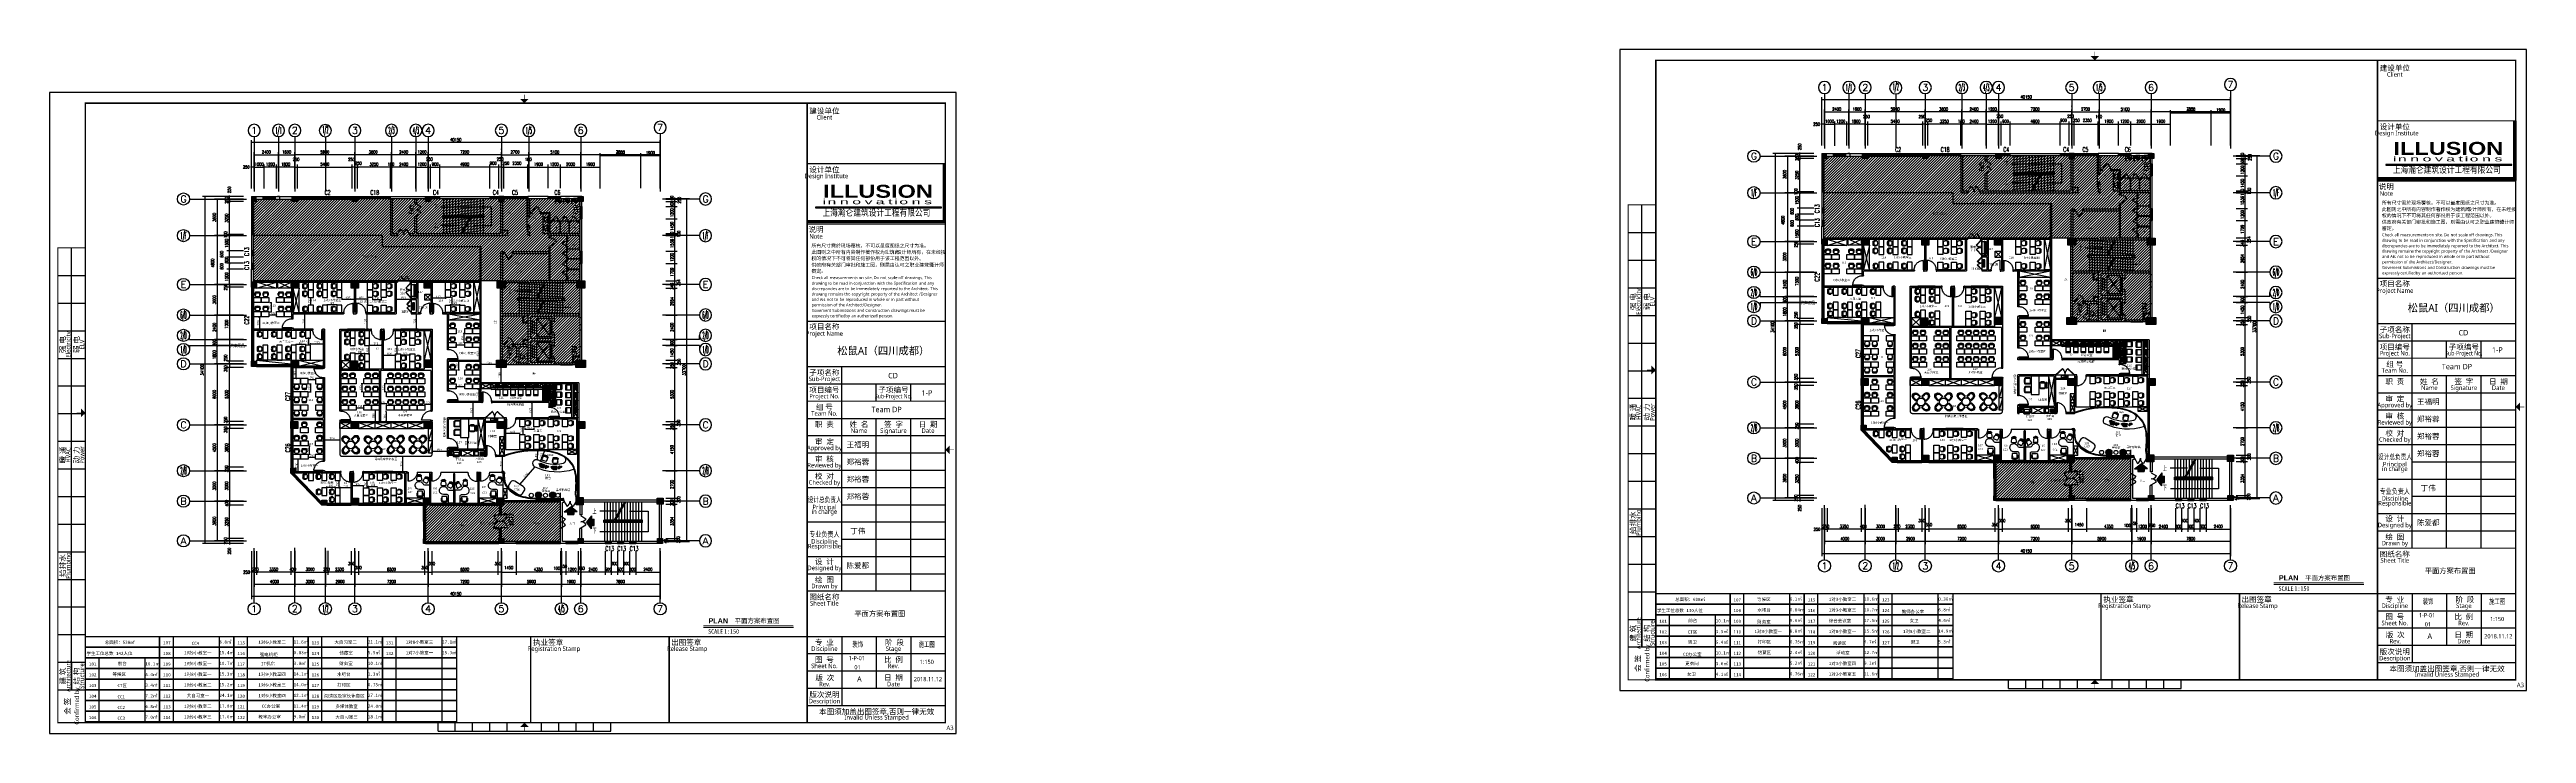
# Paper-space layout 'Layout1' of a CAD drawing. Extents: x -1422 to 201, y 19 to 468.
# The model-space entities are those that its viewports show. They can reach past a viewport. Long polylines and large blocks are cut down to what shows.
import ezdxf
from ezdxf.enums import TextEntityAlignment as Align

# ---------------------------------------------------------------- set-up
doc = ezdxf.new("R2010")
doc.units = 0
doc.header["$LTSCALE"] = 1000
doc.header["$MEASUREMENT"] = 0
for name, pattern in [('ACAD_ISO02W100', [15, 12, -3]), ('ACAD_ISO03W100', [30, 12, -18]), ('DASH', [0.35, 0.25, -0.1]), ('DASHED', [0.75, 0.5, -0.25]), ('DASHED2', [6, 5, -1]), ('HIDDEN2', [0.1875, 0.125, -0.0625])]:
    doc.linetypes.add(name, pattern=pattern)
for name, color, linetype in [('0-TextTK-通用图框文字层', 8, 'Continuous'), ('1-text (material)', 5, 'Continuous'), ('AXIS_TEXT', 7, 'Continuous'), ('B-公用文字', 7, 'Continuous'), ('DOOR【门】', 93, 'Continuous'), ('DS-HIGH-CABINET', 40, 'Continuous'), ('FF-FURN', 51, 'Continuous'), ('GUIHUABU包柱', 132, 'Continuous'), ('guihuabu货架（隐藏）', 7, 'Continuous'), ('IAR-备注', 2, 'Continuous'), ('IAR-文字350', 2, 'ACAD_ISO02W100'), ('IBS-其它（电梯桥厢、管道上空线）', 123, 'Continuous'), ('IBS-地坪线', 7, 'Continuous'), ('IBS-墙面灯带', 40, 'INHOPE-LED LIGHT'), ('IBS-完成面', 2, 'Continuous'), ('IBS-新建墙体', 1, 'Continuous'), ('IBS-梁', 8, 'Continuous'), ('IBS-轴号', 160, 'Continuous'), ('IBS－墙体', 6, 'Continuous'), ('IBS－外尺寸标注', 51, 'Continuous'), ('IBS－窗', 1, 'Continuous'), ('IDS-楼梯', 1, 'Continuous'), ('IDS－门', 3, 'Continuous'), ('IFF-固定家具', 52, 'Continuous'), ('IFF-家具', 51, 'Continuous'), ('IFF-电话电脑', 3, 'Continuous'), ('PUB_HATCH', 8, 'Continuous'), ('PUB_TEXT', 7, 'Continuous'), ('STAIR', 10, 'Continuous'), ('WALL', 255, 'Continuous'), ('WINDOW_TEXT', 7, 'Continuous'), ('图框文字', 2, 'Continuous'), ('女儿墙', 4, 'Continuous'), ('洁具', 5, 'Continuous'), ('索引符号', 5, 'Continuous')]:
    doc.layers.add(name, color=color, linetype=linetype)
doc.layers.add('DOOR【门套】', color=70, linetype='Continuous', lineweight=0)
doc.layers.add('品类文字', color=7, linetype='Continuous', lineweight=5)
doc.styles.add('-仿宋_GB2312', font='', dxfattribs={"width": 0.8})
doc.styles.add('_HZFS', font='txt.shx', dxfattribs={"width": 0.6, "bigfont": 'HZFS.shx'})
doc.styles.add('_HZTXT', font='gbenor.shx', dxfattribs={"bigfont": 'gbcbig.shx'})
doc.styles.add('_TCH_DIM_T3', font='SIMPLEX', dxfattribs={"width": 0.705882, "bigfont": 'GBCBIG'})
doc.styles.add('CJ', font='simhei.ttf', dxfattribs={"width": 0.8})
doc.styles.add('COMPLEX', font='COMPLEX')
doc.styles.add('HBA-DIMT', font='archs.shx', dxfattribs={"width": 0.8, "bigfont": 'hztxt.shx'})
doc.styles.add('ILL-TK-FONT1', font='')
doc.styles.add('ILL-TK-FONT2', font='')
doc.styles.add('INHOPE-03', font='gbeitc.shx', dxfattribs={"width": 0.85, "bigfont": 'gbcbig.shx'})
doc.styles.add('SIMPLEX', font='SIMPLEX.SHX', dxfattribs={"width": 0.7})
doc.styles.get("Standard").update_dxf_attribs({"font": 'gbenor.shx', "bigfont": 'gbcbig.shx'})
doc.styles.add('中文字体', font='', dxfattribs={"width": 0.7})
doc.styles.add('公用中文标注', font='simhei.ttf')
doc.styles.add('图名中英文', font='swisseb.ttf', dxfattribs={"height": 400})
doc.styles.get('-仿宋_GB2312').set_extended_font_data('FangSong_GB2312')
doc.styles.get('ILL-TK-FONT1').set_extended_font_data('Microsoft YaHei')
doc.styles.get('ILL-TK-FONT2').set_extended_font_data('Microsoft YaHei')
doc.styles.get('中文字体').set_extended_font_data('Microsoft YaHei')
doc.linetypes.add('INHOPE-LED LIGHT', pattern='A,12.7,-5.08,["LED",INHOPE-03,S=2.54,R=0,X=-2.54,Y=-1.27],-6.35', length=24.13)
doc.dimstyles.new('_TCH_ARCH&&100', dxfattribs={"dimtxt": 297.5, "dimasz": 100, "dimexe": 250, "dimexo": 300, "dimgap": 126.25, "dimtad": 1, "dimdec": 0, "dimzin": 0, "dimdsep": 46, "dimtxsty": '_TCH_DIM_T3', "dimblk": 'ARCHTICK', "dimcen": 0.09, "dimclrt": 7, "dimazin": 2, "dimtfac": 1, "dimtdec": 0, "dimtix": 1, "dimtmove": 2, "dimatfit": 3, "dimfxl": 1, "dimtolj": 1, "dimtzin": 0, "dimarcsym": 0})
doc.dimstyles.new('副本 (2) HYLAND-150', dxfattribs={"dimscale": 0, "dimtxt": 1.5, "dimasz": 0.02, "dimexe": 0.35, "dimexo": 0.6, "dimgap": 0.2, "dimtad": 1, "dimdec": 0, "dimlfac": 150, "dimrnd": 5, "dimzin": 0, "dimtxsty": 'HBA-DIMT', "dimblk": 'HBA_DIMENSION_TICK', "dimcen": 0.1, "dimclrd": 44, "dimclre": 44, "dimclrt": 2, "dimadec": 0, "dimazin": 0, "dimtfac": 1, "dimtdec": 0, "dimtix": 1, "dimtmove": 0, "dimatfit": 3, "dimldrblk": 'DOTSMALL', "dimfxl": 1, "dimfxlon": 1, "dimtvp": 1, "dimtolj": 1, "dimtzin": 0, "dimarcsym": 0})

# ---------------------------------------------------------------- blocks, each defined once
blk = doc.blocks.new('ILL-TK-A3')
blk.add_hatch(color=10).paths.add_polyline_path([(-65.1, 243.5), (-6.8, 243.5), (-6.8, 243.8), (-65.1, 243.8)])
at = {"color": 1}
for p, q in [((-409.8, 20.2), (-409.8, 225)), ((-416.2, 212.2), (-403.4, 212.2)), ((-416.2, 199.4), (-403.4, 199.4)), ((-416.2, 186.6), (-403.4, 186.6)), ((-69, 191), (-5, 191)), ((-416.2, 173.8), (-403.4, 173.8)), ((-416.2, 161), (-403.4, 161)), ((-69, 170), (-5, 170)), ((-69, 162), (-5, 162)), ((-53, 66), (-53, 170)), ((-37, 154), (-37, 162)), ((-21, 154), (-21, 162)), ((-416.2, 148.2), (-403.4, 148.2)), ((-69, 146), (-5, 146)), ((-69, 138), (-5, 138)), ((-37, 66), (-37, 146)), ((-21, 66), (-21, 146)), ((-416.2, 135.4), (-403.4, 135.4)), ((-69, 130), (-5, 130)), ((-416.2, 122.6), (-403.4, 122.6)), ((-69, 122), (-5, 122)), ((-416.2, 109.8), (-403.4, 109.8)), ((-69, 114), (-5, 114)), ((-53, 106), (-5, 106)), ((-416.2, 97), (-403.4, 97)), ((-69, 98), (-5, 98)), ((-416.2, 84.2), (-403.4, 84.2)), ((-69, 82), (-5, 82)), ((-53, 90), (-5, 90)), ((-416.2, 71.4), (-403.4, 71.4)), ((-69, 74), (-5, 74)), ((-416.2, 58.6), (-403.4, 58.6)), ((-69, 61.4), (-69, 46)), ((-416.2, 45.8), (-403.4, 45.8)), ((-69, 45), (-5, 45)), ((-69, 37), (-5, 37)), ((-53, 45), (-53, 29)), ((-37, 45), (-37, 21)), ((-21, 45), (-21, 21)), ((-416.2, 33), (-403.4, 33)), ((-409.8, 33), (-409.8, 20.2)), ((-69, 29), (-5, 29)), ((-53, 29), (-53, 13)), ((-416.2, 20.2), (-403.4, 20.2)), ((-69, 21), (-59.4, 21)), ((-69, 21), (-5, 21)), ((-69, 13), (-5, 13)), ((-69, 13), (-5, 13)), ((-240, 1), (-240, 5)), ((-240, 1), (-160, 1)), ((-232, 1), (-232, 5)), ((-224, 1), (-224, 5)), ((-216, 1), (-216, 5)), ((-208, 1), (-208, 5)), ((-192, 1), (-192, 5)), ((-184, 1), (-184, 5)), ((-176, 1), (-176, 5)), ((-168, 1), (-168, 5)), ((-160, 1), (-160, 5))]:
    blk.add_line(p, q, dxfattribs=at)
for points in [[(-420, 0), (0, 0), (0, 297), (-420, 297)], [(-197, 45), (-133, 45), (-133, 5), (-197, 5)], [(-133, 45), (-69, 45), (-69, 5), (-133, 5)]]:
    blk.add_lwpolyline(points, close=True, dxfattribs=at)
at = {"color": 1, "const_width": 0.7}
blk.add_lwpolyline([(-403.4, 292), (-5, 292), (-5, 5), (-403.4, 5)], close=True, dxfattribs=at)
at = {"color": 1}
for points, const_width in [([(-200, 294), (-200, 296)], 0.24), ([(-69, 292), (-69, 5)], 0.8), ([(-69, 292), (-69, 38)], 0.5), ([(-68.6, 237.1), (-5.4, 237.1), (-5.4, 264)], 1.62), ([(-69, 264), (-5, 264)], 0.48), ([(-69, 236), (-5, 236)], 0.48), ([(-403.4, 5), (-416.2, 5), (-416.2, 225), (-403.4, 225)], 0.48), ([(-69, 154), (-5, 154)], 0.48), ([(-405.4, 148.5), (-407.4, 148.5)], 0.24), ([(-3, 131.4), (-1, 131.4)], 0.24), ([(-69, 66), (-5, 66)], 0.48), ([(-69, 13), (-5, 13)], 0.48), ([(-200, 3), (-200, 1)], 0.24)]:
    blk.add_lwpolyline(points, dxfattribs=dict(at, const_width=const_width))
at = {"color": 10}
blk.add_lwpolyline([(-65.1, 243.5), (-6.8, 243.5), (-6.8, 243.8), (-65.1, 243.8)], close=True, dxfattribs=at)
at = {"color": 1}
for points in [[(-202, 294), (-198, 294), (-200, 292)], [(-405.4, 150.5), (-405.4, 146.5), (-403.4, 148.5)], [(-3, 129.4), (-3, 133.4), (-5, 131.4)], [(-202, 3), (-198, 3), (-200, 5)]]:
    blk.add_solid(points, dxfattribs=at)
at = {"color": 1, "style": 'ILL-TK-FONT1'}
for s, p in [('建设单位', (-61, 288.4)), ('设计单位', (-61, 261.2)), ('说明', (-64.9, 233.5)), ('项目名称', (-61, 188.5)), ('项目编号', (-61, 159.2)), ('子项名称', (-61, 167.2)), ('子项编号', (-29, 159.2)), ('组 号', (-61, 151.2)), ('Team DP', (-32.2, 150.1)), ('职  责', (-61, 143.2)), ('姓  名', (-45, 143.2)), ('签  字', (-29, 143.2)), ('日  期', (-13, 143.2)), ('审  定', (-61, 135.2)), ('审  核', (-61, 127.2)), ('校  对', (-61, 119.2)), ('设  计', (-61, 79.6)), ('绘  图', (-61, 71.2)), ('图纸名称', (-61, 63.2)), ('执业签章', (-189, 42.2)), ('出图签章', (-125, 42.2)), ('专  业', (-61, 42.2)), ('图  号', (-61, 34.2)), ('比  例', (-29, 34.2)), (' 阶  段', (-29, 42.2)), ('版  次', (-60.8, 25.8)), ('日  期', (-29, 25.9)), ('版次说明', (-61, 18)), ('本图须加盖出图签章,否则一律无效', (-36.8, 10.1))]:
    blk.add_text(s, height=2.5, dxfattribs=at).set_placement(p, align=Align.MIDDLE_CENTER)
for s, height, width, p in [('Client', 2.1, 0.8, (-61, 285.5)), ('Design Institute', 2.1, 0.8, (-60.1, 258.3)), ('Note', 2.1, 0.8, (-64.9, 230.3)), ('Project Name', 2.1, 0.8, (-61, 185.3)), ('Sub-Project', 2.1, 0.8, (-61, 164.3)), ('Project No.', 2.1, 0.8, (-61, 156.3)), ('Team No.', 2.1, 0.8, (-61, 148.3)), ('Sub-Project No.', 2.1, 0.7, (-29, 156.3)), ('Name', 2.1, 0.8, (-45, 140.3)), ('Signature', 2.1, 0.8, (-29, 140.3)), ('Date', 2.1, 0.8, (-13, 140.3)), ('Approved by', 2.1, 0.8, (-61, 132.3)), ('Reviewed by', 2.1, 0.8, (-61, 124.3)), ('Checked by', 2.1, 0.8, (-61, 116.3)), ('设计总负责人', 2.5, 0.75, (-60.9, 108.3)), ('in charge', 2.1, 0.8, (-61, 102.8)), ('Principal', 2.1, 0.8, (-61, 104.9)), ('专业负责人', 2.5, 0.8, (-61, 92.3)), ('Responsible', 2.1, 0.8, (-61, 86.8)), ('Discipline', 2.1, 0.8, (-61, 89)), ('Designed by', 2.1, 0.8, (-61, 76.7)), ('Drawn by', 2.1, 0.8, (-61, 68.3)), ('Sheet Title', 2.1, 0.8, (-61, 60.3)), ('Registration Stamp', 2.1, 0.8, (-186.3, 39.3)), ('Release Stamp', 2.1, 0.8, (-124.6, 39.3)), ('Discipline', 2.1, 0.8, (-61, 39.3)), ('Stage', 2.1, 0.8, (-29, 39.3)), ('Sheet No.', 2.1, 0.8, (-61, 31.3)), ('Rev.', 2.1, 0.8, (-60.8, 22.9)), ('Date', 2.1, 0.8, (-29, 22.9)), ('Rev.', 2.1, 0.8, (-29, 31.3)), ('Description', 2.1, 0.8, (-61, 15)), ('Invalid Unless Stamped', 2.1, 0.8, (-36.8, 7.5))]:
    blk.add_text(s, height=height, dxfattribs=dict(at, width=width)).set_placement(p, align=Align.MIDDLE_CENTER)
for s, height, p in [('所有尺寸需於现场覆核，不可以量度图纸之尺寸为准。', 1.62, (-67, 225.2)), ('此图则之中所有内容制作著作权为建筑师', 1.62, (-67, 222.2)), ('权的情况下不可将其任何部份用于该工程范围以外。', 1.62, (-67, 219.3)), ('供政府有关部门审批和施工图，则需由认可之职业建筑师', 1.62, (-67, 216.3)), ('/', 1.62, (-28.4, 222.2)), ('设计师所有，在未经授', 1.62, (-27.5, 222.2)), ('设计师', 1.62, (-12.5, 216.3)), ('審定。', 1.62, (-67, 213.4)), ('Check', 1.39, (-66.9, 210.5)), ('drawing', 1.39, (-66.9, 207.9)), ('discrepancies', 1.389, (-66.9, 205.4)), ('all', 1.39, (-61.1, 210.5)), ('to', 1.39, (-59.3, 207.9)), ('measurements', 1.389, (-58.5, 210.5)), ('be', 1.39, (-56.9, 207.9)), ('read', 1.39, (-54.1, 207.9)), ('to', 1.39, (-51.3, 205.4)), ('in', 1.39, (-49.6, 207.9)), ('be', 1.39, (-48.9, 205.4)), ('conjunction', 1.389, (-47.5, 207.9)), ('immediately', 1.389, (-46.2, 205.4)), ('on', 1.39, (-45.1, 210.5)), ('site.', 1.39, (-42.2, 210.5)), ('Do', 1.39, (-38.2, 210.5)), ('with', 1.39, (-36.6, 207.9)), ('not', 1.39, (-35.1, 210.5)), ('reported', 1.39, (-34.8, 205.4)), ('the', 1.39, (-32.3, 207.9)), ('scale', 1.39, (-31.5, 210.5)), ('Specification', 1.389, (-28.9, 207.9)), ('off', 1.39, (-26.7, 210.5)), ('to', 1.39, (-26.5, 205.4)), ('the', 1.39, (-24.2, 205.4)), ('drawings.', 1.39, (-23.7, 210.5)), ('Architect.', 1.39, (-20.8, 205.4)), ('and', 1.39, (-17.1, 207.9)), ('This', 1.39, (-14.7, 210.5)), ('/', 1.62, (-13.4, 216.3)), ('any', 1.39, (-13.3, 207.9)), ('This', 1.39, (-11.9, 205.4)), ('and', 1.39, (-66.9, 200.4)), ('drawing', 1.39, (-66.9, 202.9)), ('permission', 1.39, (-66.9, 197.9)), ('Govement', 1.39, (-66.9, 195.3)), ('Ais', 1.39, (-63.1, 200.4)), ('not', 1.39, (-59.9, 200.4)), ('remains', 1.39, (-59.3, 202.9)), ('Submissions', 1.389, (-57.3, 195.3)), ('of', 1.39, (-56.8, 197.9)), ('to', 1.39, (-56.4, 200.4)), ('are', 1.39, (-54.6, 205.4)), ('the', 1.39, (-54.4, 197.9)), ('be', 1.39, (-54, 200.4)), ('the', 1.39, (-51.8, 202.9)), ('reproduced', 1.39, (-51.2, 200.4)), ('Architect/Designer.', 1.389, (-51, 197.9)), ('copyright', 1.39, (-48.4, 202.9)), ('and', 1.39, (-45.8, 195.3)), ('Construction', 1.389, (-42, 195.3)), ('in', 1.39, (-40.5, 200.4)), ('property', 1.39, (-39.4, 202.9)), ('whole', 1.39, (-38.3, 200.4)), ('or', 1.39, (-32.5, 200.4)), ('of', 1.39, (-31.3, 202.9)), ('drawings', 1.39, (-30.1, 195.3)), ('in', 1.39, (-30.1, 200.4)), ('the', 1.39, (-28.9, 202.9)), ('part', 1.39, (-27.9, 200.4)), ('Architect', 1.39, (-25.5, 202.9)), ('without', 1.39, (-23.8, 200.4)), ('must', 1.39, (-21.6, 195.3)), ('/Designer', 1.39, (-17.1, 202.9)), ('be', 1.39, (-16.7, 195.3)), ('expressly', 1.39, (-66.9, 192.8)), ('certifiedby', 1.389, (-58.4, 192.8)), ('an', 1.39, (-48.5, 192.8)), ('authorized', 1.39, (-45.8, 192.8)), ('person.', 1.39, (-35.8, 192.8))]:
    blk.add_text(s, height=height, dxfattribs=at).set_placement(p)
for s, p in [('强 电', (-413.9, 180.2)), ('弱 电', (-407.5, 180.2)), ('暖 通', (-413.9, 129)), ('动 力', (-407.5, 129)), ('给排水', (-413.9, 77.8)), ('建 筑', (-413.9, 26.6)), ('结 构', (-407.5, 26.6)), ('会 签', (-411.7, 12.6))]:
    blk.add_text(s, height=2.5, rotation=90, dxfattribs=at).set_placement(p, align=Align.MIDDLE_CENTER)
for s, width, p in [('Electricity', 0.8, (-411.4, 180.2)), ('ELV', 0.8, (-405, 180.2)), ('HVAC', 0.8, (-411.4, 129)), ('Power', 0.8, (-405, 129)), ('Plumbing', 0.8, (-411.4, 77.8)), ('Architecture', 0.75, (-411.4, 26.6)), ('Structure', 0.8, (-405, 26.6)), ('Confirmed by', 0.8, (-407.4, 12.7))]:
    blk.add_text(s, height=2.1, rotation=90, dxfattribs=dict(at, width=width)).set_placement(p, align=Align.MIDDLE_CENTER)
at = {"color": 10, "insert": (-61.6, 254.2), "char_height": 6, "width": 37.753, "attachment_point": 1}
blk.add_mtext('{\\fArial|b1|i0|c0|p34;\\W1.3;ILLUSION}', dxfattribs=at)
at = {"color": 7, "insert": (-61.9, 247.6), "char_height": 2.4, "width": 61.867, "attachment_point": 1}
blk.add_mtext('{\\fArial|b0|i0|c0|p34;\\W2.2;\\T1.4;innovations}', dxfattribs=at)
at = {"layer": '0-TextTK-通用图框文字层', "color": 1, "style": 'ILL-TK-FONT2'}
for s, height, p in [('松鼠AI（四川成都）', 3.5, (-33.7, 177.3)), ('CD', 2.5, (-29.2, 165.8)), ('1-P', 2.5, (-13.5, 157.8)), ('王福明', 2.5, (-45.5, 133.8)), ('郑裕蓉', 2.5, (-45.5, 125.8)), ('郑裕蓉', 2.5, (-45.5, 117.8)), ('郑裕蓉', 2.5, (-45.5, 109.8)), ('丁伟', 2.5, (-45.5, 93.8)), ('陈爱都', 2.5, (-45.5, 77.8)), ('A', 2.5, (-44.8, 25.2))]:
    blk.add_text(s, height=height, dxfattribs=at).set_placement(p, align=Align.MIDDLE_CENTER)
at = {"layer": '0-TextTK-通用图框文字层', "color": 1, "style": 'ILL-TK-FONT2', "width": 0.7}
for s, p in [('装饰', (-45.6, 41.3)), ('施工图', (-13.6, 41.3))]:
    blk.add_text(s, height=2.5, dxfattribs=at).set_placement(p, align=Align.MIDDLE_CENTER)
at = {"layer": '1-text (material)', "insert": (-61.9, 242.8), "char_height": 3, "width": 61.867, "attachment_point": 1, "line_spacing_factor": 0.8, "style": '中文字体'}
blk.add_mtext('{\\fSimHei|b0|i0|c134|p49;\\W0.85;上海瀚仑建筑设计工程有限公司}', dxfattribs=at)
at = {"layer": 'Defpoints', "color": 1, "style": 'ILL-TK-FONT1', "width": 0.8}
blk.add_text('A3', height=2.1, dxfattribs=at).set_placement((-2.8, 2.6), align=Align.MIDDLE_CENTER)
blk = doc.blocks.new('HBA_DIMENSION_TICK')
at = {"color": 0, "linetype": 'ByBlock'}
for p, q in [((-10, 0), (0, 0)), ((0, 0), (10, 0))]:
    blk.add_line(p, q, dxfattribs=at)
at = {"color": 50, "linetype": 'ByBlock'}
blk.add_solid([(-10, -7), (-7, -10), (7, 10), (10, 7)], dxfattribs=at)
blk = doc.blocks.new('*D517')
at = {"layer": 'Defpoints', "color": 0, "transparency": 16777216}
for p in [(-1125.3, 201.1), (-1125.2, 201.1), (-1125.3, 191.1)]:
    blk.add_point(p, dxfattribs=at)
at = {"layer": 'IBS-地坪线', "color": 44, "lineweight": -2, "transparency": 16777216}
for p, q in [((-1125.2, 201.1), (-1124.9, 201.1)), ((-1125.2, 191.1), (-1125.2, 201.1)), ((-1125.2, 191.1), (-1124.9, 191.1))]:
    blk.add_line(p, q, dxfattribs=at)
at = {"layer": 'IBS-地坪线', "color": 44, "lineweight": -2, "transparency": 16777216, "xscale": 0.02, "yscale": 0.02, "zscale": 0.02}
for p, rotation in [((-1125.2, 201.1), 90), ((-1125.2, 191.1), 270)]:
    blk.add_blockref('HBA_DIMENSION_TICK', p, dxfattribs=dict(at, rotation=rotation))
at = {"layer": 'IBS-地坪线', "color": 2, "transparency": 16777216, "insert": (-1126.2, 196.1), "char_height": 1.5, "attachment_point": 5, "rotation": 90, "style": 'HBA-DIMT'}
blk.add_mtext('\\A1;1500', dxfattribs=at)
blk = doc.blocks.new('_DotSmall')
at = {"color": 0, "linetype": 'ByBlock', "const_width": 0.5}
blk.add_lwpolyline([(-0.0625, 0, 1), (0.0625, 0, 1)], format="xyb", close=True, dxfattribs=at)
blk = doc.blocks.new('*D518')
at = {"layer": 'Defpoints', "color": 0, "transparency": 16777216}
for p in [(-1171.4, 204.2), (-1171.4, 203.7), (-1161.4, 203.7)]:
    blk.add_point(p, dxfattribs=at)
at = {"layer": 'IBS-地坪线', "color": 44, "lineweight": -2, "transparency": 16777216}
for p, q in [((-1171.4, 204.2), (-1171.4, 204.6)), ((-1161.4, 204.2), (-1171.3, 204.2)), ((-1161.4, 204.2), (-1161.4, 204.6))]:
    blk.add_line(p, q, dxfattribs=at)
at = {"layer": 'IBS-地坪线', "color": 44, "lineweight": -2, "transparency": 16777216, "xscale": 0.02, "yscale": 0.02, "zscale": 0.02, "rotation": 180}
blk.add_blockref('HBA_DIMENSION_TICK', (-1171.4, 204.2), dxfattribs=at)
at = {"layer": 'IBS-地坪线', "color": 44, "lineweight": -2, "transparency": 16777216, "xscale": 0.02, "yscale": 0.02, "zscale": 0.02}
blk.add_blockref('HBA_DIMENSION_TICK', (-1161.4, 204.2), dxfattribs=at)
at = {"layer": 'IBS-地坪线', "color": 2, "transparency": 16777216, "insert": (-1166.4, 205.2), "char_height": 1.5, "attachment_point": 5, "style": 'HBA-DIMT'}
blk.add_mtext('\\A1;1500', dxfattribs=at)
blk = doc.blocks.new('*D519')
at = {"layer": 'Defpoints', "color": 0, "transparency": 16777216}
for p in [(-1192.1, 201.1), (-1190.5, 201.1), (-1192.1, 191.1)]:
    blk.add_point(p, dxfattribs=at)
at = {"layer": 'IBS-地坪线', "color": 44, "lineweight": -2, "transparency": 16777216}
for p, q in [((-1191.5, 201.1), (-1190.2, 201.1)), ((-1190.5, 191.1), (-1190.5, 201.1)), ((-1191.5, 191.1), (-1190.2, 191.1))]:
    blk.add_line(p, q, dxfattribs=at)
at = {"layer": 'IBS-地坪线', "color": 44, "lineweight": -2, "transparency": 16777216, "xscale": 0.02, "yscale": 0.02, "zscale": 0.02}
for p, rotation in [((-1190.5, 201.1), 90), ((-1190.5, 191.1), 270)]:
    blk.add_blockref('HBA_DIMENSION_TICK', p, dxfattribs=dict(at, rotation=rotation))
at = {"layer": 'IBS-地坪线', "color": 2, "transparency": 16777216, "insert": (-1191.5, 196.1), "char_height": 1.5, "attachment_point": 5, "rotation": 90, "style": 'HBA-DIMT'}
blk.add_mtext('\\A1;1500', dxfattribs=at)
blk = doc.blocks.new('*D520')
at = {"layer": 'Defpoints', "color": 0, "transparency": 16777216}
for p in [(-1241.9, 214.3), (-1241.9, 211.7), (-1231.9, 213.6)]:
    blk.add_point(p, dxfattribs=at)
at = {"layer": 'IBS-地坪线', "color": 44, "lineweight": -2, "transparency": 16777216}
for p, q in [((-1241.9, 212.7), (-1241.9, 211.4)), ((-1231.9, 211.7), (-1241.9, 211.7)), ((-1231.9, 212.7), (-1231.9, 211.4))]:
    blk.add_line(p, q, dxfattribs=at)
at = {"layer": 'IBS-地坪线', "color": 44, "lineweight": -2, "transparency": 16777216, "xscale": 0.02, "yscale": 0.02, "zscale": 0.02, "rotation": 180}
blk.add_blockref('HBA_DIMENSION_TICK', (-1241.9, 211.7), dxfattribs=at)
at = {"layer": 'IBS-地坪线', "color": 44, "lineweight": -2, "transparency": 16777216, "xscale": 0.02, "yscale": 0.02, "zscale": 0.02}
blk.add_blockref('HBA_DIMENSION_TICK', (-1231.9, 211.7), dxfattribs=at)
at = {"layer": 'IBS-地坪线', "color": 2, "transparency": 16777216, "insert": (-1236.9, 212.7), "char_height": 1.5, "attachment_point": 5, "style": 'HBA-DIMT'}
blk.add_mtext('\\A1;1500', dxfattribs=at)
blk = doc.blocks.new('*D521')
at = {"layer": 'Defpoints', "color": 0, "transparency": 16777216}
for p in [(-1212.3, 294.4), (-1214.1, 284.4), (-1212.3, 284.4)]:
    blk.add_point(p, dxfattribs=at)
at = {"layer": 'IBS-地坪线', "color": 44, "lineweight": -2, "transparency": 16777216}
for p, q in [((-1213.1, 294.4), (-1214.5, 294.4)), ((-1214.1, 294.3), (-1214.1, 284.4)), ((-1213.1, 284.4), (-1214.5, 284.4))]:
    blk.add_line(p, q, dxfattribs=at)
at = {"layer": 'IBS-地坪线', "color": 44, "lineweight": -2, "transparency": 16777216, "xscale": 0.02, "yscale": 0.02, "zscale": 0.02}
for p, rotation in [((-1214.1, 294.4), 90), ((-1214.1, 284.4), 270)]:
    blk.add_blockref('HBA_DIMENSION_TICK', p, dxfattribs=dict(at, rotation=rotation))
at = {"layer": 'IBS-地坪线', "color": 2, "transparency": 16777216, "insert": (-1215.1, 289.4), "char_height": 1.5, "attachment_point": 5, "rotation": 90, "style": 'HBA-DIMT'}
blk.add_mtext('\\A1;1500', dxfattribs=at)
blk = doc.blocks.new('*D522')
at = {"layer": 'Defpoints', "color": 0, "transparency": 16777216}
for p in [(-1182.1, 294.4), (-1182.1, 284.4), (-1181.9, 284.4)]:
    blk.add_point(p, dxfattribs=at)
at = {"layer": 'IBS-地坪线', "color": 44, "lineweight": -2, "transparency": 16777216}
for p, q in [((-1181.9, 294.4), (-1181.6, 294.4)), ((-1181.9, 294.3), (-1181.9, 284.4)), ((-1181.9, 284.4), (-1181.6, 284.4))]:
    blk.add_line(p, q, dxfattribs=at)
at = {"layer": 'IBS-地坪线', "color": 44, "lineweight": -2, "transparency": 16777216, "xscale": 0.02, "yscale": 0.02, "zscale": 0.02}
for p, rotation in [((-1181.9, 294.4), 90), ((-1181.9, 284.4), 270)]:
    blk.add_blockref('HBA_DIMENSION_TICK', p, dxfattribs=dict(at, rotation=rotation))
at = {"layer": 'IBS-地坪线', "color": 2, "transparency": 16777216, "insert": (-1182.9, 289.4), "char_height": 1.5, "attachment_point": 5, "rotation": 90, "style": 'HBA-DIMT'}
blk.add_mtext('\\A1;1500', dxfattribs=at)
blk = doc.blocks.new('*D523')
at = {"layer": 'Defpoints', "color": 0, "transparency": 16777216}
for p in [(-1144.7, 236.2), (-1144.7, 226.2), (-1144.7, 226.2)]:
    blk.add_point(p, dxfattribs=at)
at = {"layer": 'IBS-地坪线', "color": 44, "lineweight": -2, "transparency": 16777216}
for p, q in [((-1144.7, 236.2), (-1145.1, 236.2)), ((-1144.7, 236.2), (-1144.7, 226.2)), ((-1144.7, 226.2), (-1145.1, 226.2))]:
    blk.add_line(p, q, dxfattribs=at)
at = {"layer": 'IBS-地坪线', "color": 44, "lineweight": -2, "transparency": 16777216, "xscale": 0.02, "yscale": 0.02, "zscale": 0.02}
for p, rotation in [((-1144.7, 236.2), 90), ((-1144.7, 226.2), 270)]:
    blk.add_blockref('HBA_DIMENSION_TICK', p, dxfattribs=dict(at, rotation=rotation))
at = {"layer": 'IBS-地坪线', "color": 2, "transparency": 16777216, "insert": (-1145.7, 231.2), "char_height": 1.5, "attachment_point": 5, "rotation": 90, "style": 'HBA-DIMT'}
blk.add_mtext('\\A1;1500', dxfattribs=at)
blk = doc.blocks.new('*D524')
at = {"layer": 'Defpoints', "color": 0, "transparency": 16777216}
for p in [(-1256.2, 294.4), (-1254.9, 294.4), (-1256.2, 284.4)]:
    blk.add_point(p, dxfattribs=at)
at = {"layer": 'IBS-地坪线', "color": 44, "lineweight": -2, "transparency": 16777216}
for p, q in [((-1255.6, 294.4), (-1254.5, 294.4)), ((-1254.9, 284.4), (-1254.9, 294.3)), ((-1255.6, 284.4), (-1254.5, 284.4))]:
    blk.add_line(p, q, dxfattribs=at)
at = {"layer": 'IBS-地坪线', "color": 44, "lineweight": -2, "transparency": 16777216, "xscale": 0.02, "yscale": 0.02, "zscale": 0.02}
for p, rotation in [((-1254.9, 294.4), 90), ((-1254.9, 284.4), 270)]:
    blk.add_blockref('HBA_DIMENSION_TICK', p, dxfattribs=dict(at, rotation=rotation))
at = {"layer": 'IBS-地坪线', "color": 2, "transparency": 16777216, "insert": (-1255.8, 289.4), "char_height": 1.5, "attachment_point": 5, "rotation": 90, "style": 'HBA-DIMT'}
blk.add_mtext('\\A1;1500', dxfattribs=at)
blk = doc.blocks.new('*D525')
at = {"layer": 'Defpoints', "color": 0, "transparency": 16777216}
for p in [(-1223.6, 181.6), (-1223.6, 180.3), (-1216.3, 180.3)]:
    blk.add_point(p, dxfattribs=at)
at = {"layer": 'IBS-地坪线', "color": 44, "lineweight": -2, "transparency": 16777216}
for p, q in [((-1223.6, 180.9), (-1223.6, 181.9)), ((-1216.3, 181.6), (-1223.5, 181.6)), ((-1216.3, 180.9), (-1216.3, 181.9))]:
    blk.add_line(p, q, dxfattribs=at)
at = {"layer": 'IBS-地坪线', "color": 44, "lineweight": -2, "transparency": 16777216, "xscale": 0.02, "yscale": 0.02, "zscale": 0.02, "rotation": 180}
blk.add_blockref('HBA_DIMENSION_TICK', (-1223.6, 181.6), dxfattribs=at)
at = {"layer": 'IBS-地坪线', "color": 44, "lineweight": -2, "transparency": 16777216, "xscale": 0.02, "yscale": 0.02, "zscale": 0.02}
blk.add_blockref('HBA_DIMENSION_TICK', (-1216.3, 181.6), dxfattribs=at)
at = {"layer": 'IBS-地坪线', "color": 2, "transparency": 16777216, "insert": (-1219.9, 182.5), "char_height": 1.5, "attachment_point": 5, "style": 'HBA-DIMT'}
blk.add_mtext('\\A1;1090', dxfattribs=at)
blk = doc.blocks.new('*D526')
at = {"layer": 'Defpoints', "color": 0, "transparency": 16777216}
for p in [(-1213, 180.3), (-1207.3, 181.2), (-1207.3, 180.3)]:
    blk.add_point(p, dxfattribs=at)
at = {"layer": 'IBS-地坪线', "color": 44, "lineweight": -2, "transparency": 16777216}
for p, q in [((-1213, 180.9), (-1213, 181.5)), ((-1212.9, 181.2), (-1207.3, 181.2)), ((-1207.3, 180.9), (-1207.3, 181.5))]:
    blk.add_line(p, q, dxfattribs=at)
at = {"layer": 'IBS-地坪线', "color": 44, "lineweight": -2, "transparency": 16777216, "xscale": 0.02, "yscale": 0.02, "zscale": 0.02, "rotation": 180}
blk.add_blockref('HBA_DIMENSION_TICK', (-1213, 181.2), dxfattribs=at)
at = {"layer": 'IBS-地坪线', "color": 44, "lineweight": -2, "transparency": 16777216, "xscale": 0.02, "yscale": 0.02, "zscale": 0.02}
blk.add_blockref('HBA_DIMENSION_TICK', (-1207.3, 181.2), dxfattribs=at)
at = {"layer": 'IBS-地坪线', "color": 2, "transparency": 16777216, "insert": (-1210.1, 182.1), "char_height": 1.5, "attachment_point": 5, "style": 'HBA-DIMT'}
blk.add_mtext('\\A1;850', dxfattribs=at)
blk = doc.blocks.new('*D527')
at = {"layer": 'Defpoints', "color": 0, "transparency": 16777216}
for p in [(-1214.6, 185.3), (-1214.6, 180.3), (-1214, 185.3)]:
    blk.add_point(p, dxfattribs=at)
at = {"layer": 'IBS-地坪线', "color": 44, "lineweight": -2, "transparency": 16777216}
for p, q in [((-1214, 185.3), (-1213.7, 185.3)), ((-1214, 180.3), (-1214, 185.3)), ((-1214, 180.3), (-1213.7, 180.3))]:
    blk.add_line(p, q, dxfattribs=at)
at = {"layer": 'IBS-地坪线', "color": 44, "lineweight": -2, "transparency": 16777216, "xscale": 0.02, "yscale": 0.02, "zscale": 0.02}
for p, rotation in [((-1214, 185.3), 90), ((-1214, 180.3), 270)]:
    blk.add_blockref('HBA_DIMENSION_TICK', p, dxfattribs=dict(at, rotation=rotation))
at = {"layer": 'IBS-地坪线', "color": 2, "transparency": 16777216, "insert": (-1215, 182.8), "char_height": 1.5, "attachment_point": 5, "rotation": 90, "style": 'HBA-DIMT'}
blk.add_mtext('\\A1;750', dxfattribs=at)
blk = doc.blocks.new('*D528')
at = {"layer": 'Defpoints', "color": 0, "transparency": 16777216}
for p in [(-1231.7, 180.3), (-1224.4, 180.6), (-1224.4, 180.3)]:
    blk.add_point(p, dxfattribs=at)
at = {"layer": 'IBS-地坪线', "color": 44, "lineweight": -2, "transparency": 16777216}
for p, q in [((-1231.7, 180.6), (-1231.7, 180.9)), ((-1231.7, 180.6), (-1224.4, 180.6)), ((-1224.4, 180.6), (-1224.4, 180.9))]:
    blk.add_line(p, q, dxfattribs=at)
at = {"layer": 'IBS-地坪线', "color": 44, "lineweight": -2, "transparency": 16777216, "xscale": 0.02, "yscale": 0.02, "zscale": 0.02, "rotation": 180}
blk.add_blockref('HBA_DIMENSION_TICK', (-1231.7, 180.6), dxfattribs=at)
at = {"layer": 'IBS-地坪线', "color": 44, "lineweight": -2, "transparency": 16777216, "xscale": 0.02, "yscale": 0.02, "zscale": 0.02}
blk.add_blockref('HBA_DIMENSION_TICK', (-1224.4, 180.6), dxfattribs=at)
at = {"layer": 'IBS-地坪线', "color": 2, "transparency": 16777216, "insert": (-1228, 181.5), "char_height": 1.5, "attachment_point": 5, "style": 'HBA-DIMT'}
blk.add_mtext('\\A1;1100', dxfattribs=at)
blk = doc.blocks.new('*D529')
at = {"layer": 'Defpoints', "color": 0, "transparency": 16777216}
for p in [(-1232.9, 185.3), (-1232.9, 180.3), (-1232.5, 180.3)]:
    blk.add_point(p, dxfattribs=at)
at = {"layer": 'IBS-地坪线', "color": 44, "lineweight": -2, "transparency": 16777216}
for p, q in [((-1232.5, 185.3), (-1232.1, 185.3)), ((-1232.5, 185.3), (-1232.5, 180.3)), ((-1232.5, 180.3), (-1232.1, 180.3))]:
    blk.add_line(p, q, dxfattribs=at)
at = {"layer": 'IBS-地坪线', "color": 44, "lineweight": -2, "transparency": 16777216, "xscale": 0.02, "yscale": 0.02, "zscale": 0.02}
for p, rotation in [((-1232.5, 185.3), 90), ((-1232.5, 180.3), 270)]:
    blk.add_blockref('HBA_DIMENSION_TICK', p, dxfattribs=dict(at, rotation=rotation))
at = {"layer": 'IBS-地坪线', "color": 2, "transparency": 16777216, "insert": (-1233.4, 182.8), "char_height": 1.5, "attachment_point": 5, "rotation": 90, "style": 'HBA-DIMT'}
blk.add_mtext('\\A1;750', dxfattribs=at)
blk = doc.blocks.new('*D530')
at = {"layer": 'Defpoints', "color": 0, "transparency": 16777216}
for p in [(-1240.4, 180.3), (-1235, 180.8), (-1235, 180.3)]:
    blk.add_point(p, dxfattribs=at)
at = {"layer": 'IBS-地坪线', "color": 44, "lineweight": -2, "transparency": 16777216}
for p, q in [((-1240.4, 180.8), (-1240.4, 181.2)), ((-1240.3, 180.8), (-1235, 180.8)), ((-1235, 180.8), (-1235, 181.2))]:
    blk.add_line(p, q, dxfattribs=at)
at = {"layer": 'IBS-地坪线', "color": 44, "lineweight": -2, "transparency": 16777216, "xscale": 0.02, "yscale": 0.02, "zscale": 0.02, "rotation": 180}
blk.add_blockref('HBA_DIMENSION_TICK', (-1240.4, 180.8), dxfattribs=at)
at = {"layer": 'IBS-地坪线', "color": 44, "lineweight": -2, "transparency": 16777216, "xscale": 0.02, "yscale": 0.02, "zscale": 0.02}
blk.add_blockref('HBA_DIMENSION_TICK', (-1235, 180.8), dxfattribs=at)
at = {"layer": 'IBS-地坪线', "color": 2, "transparency": 16777216, "insert": (-1237.7, 181.8), "char_height": 1.5, "attachment_point": 5, "style": 'HBA-DIMT'}
blk.add_mtext('\\A1;800', dxfattribs=at)
blk = doc.blocks.new('*D531')
at = {"layer": 'Defpoints', "color": 0, "transparency": 16777216}
for p in [(-1260.2, 199.2), (-1260.2, 191.1), (-1259.3, 191.1)]:
    blk.add_point(p, dxfattribs=at)
at = {"layer": 'IBS-地坪线', "color": 44, "lineweight": -2, "transparency": 16777216}
for p, q in [((-1259.6, 199.2), (-1258.9, 199.2)), ((-1259.3, 199.1), (-1259.3, 191.1)), ((-1259.6, 191.1), (-1258.9, 191.1))]:
    blk.add_line(p, q, dxfattribs=at)
at = {"layer": 'IBS-地坪线', "color": 44, "lineweight": -2, "transparency": 16777216, "xscale": 0.02, "yscale": 0.02, "zscale": 0.02}
for p, rotation in [((-1259.3, 199.2), 90), ((-1259.3, 191.1), 270)]:
    blk.add_blockref('HBA_DIMENSION_TICK', p, dxfattribs=dict(at, rotation=rotation))
at = {"layer": 'IBS-地坪线', "color": 2, "transparency": 16777216, "insert": (-1260.2, 195.1), "char_height": 1.5, "attachment_point": 5, "rotation": 90, "style": 'HBA-DIMT'}
blk.add_mtext('\\A1;1210', dxfattribs=at)
blk = doc.blocks.new('*D532')
at = {"layer": 'Defpoints', "color": 0, "transparency": 16777216}
for p in [(-1252.7, 200.2), (-1247.7, 200.4), (-1247.7, 200.2)]:
    blk.add_point(p, dxfattribs=at)
at = {"layer": 'IBS-地坪线', "color": 44, "lineweight": -2, "transparency": 16777216}
for p, q in [((-1252.7, 200.4), (-1252.7, 200.8)), ((-1252.7, 200.4), (-1247.7, 200.4)), ((-1247.7, 200.4), (-1247.7, 200.8))]:
    blk.add_line(p, q, dxfattribs=at)
at = {"layer": 'IBS-地坪线', "color": 44, "lineweight": -2, "transparency": 16777216, "xscale": 0.02, "yscale": 0.02, "zscale": 0.02, "rotation": 180}
blk.add_blockref('HBA_DIMENSION_TICK', (-1252.7, 200.4), dxfattribs=at)
at = {"layer": 'IBS-地坪线', "color": 44, "lineweight": -2, "transparency": 16777216, "xscale": 0.02, "yscale": 0.02, "zscale": 0.02}
blk.add_blockref('HBA_DIMENSION_TICK', (-1247.7, 200.4), dxfattribs=at)
at = {"layer": 'IBS-地坪线', "color": 2, "transparency": 16777216, "insert": (-1250.2, 201.4), "char_height": 1.5, "attachment_point": 5, "style": 'HBA-DIMT'}
blk.add_mtext('\\A1;750', dxfattribs=at)
blk = doc.blocks.new('*D533')
at = {"layer": 'Defpoints', "color": 0, "transparency": 16777216}
for p in [(-1252.7, 207.8), (-1252.7, 202.5), (-1251.7, 207.8)]:
    blk.add_point(p, dxfattribs=at)
at = {"layer": 'IBS-地坪线', "color": 44, "lineweight": -2, "transparency": 16777216}
for p, q in [((-1252.1, 207.8), (-1251.4, 207.8)), ((-1252.1, 202.5), (-1251.4, 202.5)), ((-1251.7, 202.5), (-1251.7, 207.8))]:
    blk.add_line(p, q, dxfattribs=at)
at = {"layer": 'IBS-地坪线', "color": 44, "lineweight": -2, "transparency": 16777216, "xscale": 0.02, "yscale": 0.02, "zscale": 0.02}
for p, rotation in [((-1251.7, 207.8), 90), ((-1251.7, 202.5), 270)]:
    blk.add_blockref('HBA_DIMENSION_TICK', p, dxfattribs=dict(at, rotation=rotation))
at = {"layer": 'IBS-地坪线', "color": 2, "transparency": 16777216, "insert": (-1252.7, 205.2), "char_height": 1.5, "attachment_point": 5, "rotation": 90, "style": 'HBA-DIMT'}
blk.add_mtext('\\A1;800', dxfattribs=at)
blk = doc.blocks.new('*D534')
at = {"layer": 'Defpoints', "color": 0, "transparency": 16777216}
for p in [(-1261.1, 259.3), (-1261.1, 252), (-1260.4, 259.3)]:
    blk.add_point(p, dxfattribs=at)
at = {"layer": 'IBS-地坪线', "color": 44, "lineweight": -2, "transparency": 16777216}
for p, q in [((-1260.5, 259.3), (-1260, 259.3)), ((-1260.5, 252), (-1260, 252)), ((-1260.4, 252), (-1260.4, 259.3))]:
    blk.add_line(p, q, dxfattribs=at)
at = {"layer": 'IBS-地坪线', "color": 44, "lineweight": -2, "transparency": 16777216, "xscale": 0.02, "yscale": 0.02, "zscale": 0.02}
for p, rotation in [((-1260.4, 259.3), 90), ((-1260.4, 252), 270)]:
    blk.add_blockref('HBA_DIMENSION_TICK', p, dxfattribs=dict(at, rotation=rotation))
at = {"layer": 'IBS-地坪线', "color": 2, "transparency": 16777216, "insert": (-1261.3, 255.6), "char_height": 1.5, "attachment_point": 5, "rotation": 90, "style": 'HBA-DIMT'}
blk.add_mtext('\\A1;1100', dxfattribs=at)
blk = doc.blocks.new('*D535')
at = {"layer": 'Defpoints', "color": 0, "transparency": 16777216}
for p in [(-1252.7, 252), (-1247.7, 252), (-1247.7, 251.4)]:
    blk.add_point(p, dxfattribs=at)
at = {"layer": 'IBS-地坪线', "color": 44, "lineweight": -2, "transparency": 16777216}
for p, q in [((-1252.7, 251.4), (-1252.7, 251.1)), ((-1252.7, 251.4), (-1247.7, 251.4)), ((-1247.7, 251.4), (-1247.7, 251.1))]:
    blk.add_line(p, q, dxfattribs=at)
at = {"layer": 'IBS-地坪线', "color": 44, "lineweight": -2, "transparency": 16777216, "xscale": 0.02, "yscale": 0.02, "zscale": 0.02, "rotation": 180}
blk.add_blockref('HBA_DIMENSION_TICK', (-1252.7, 251.4), dxfattribs=at)
at = {"layer": 'IBS-地坪线', "color": 44, "lineweight": -2, "transparency": 16777216, "xscale": 0.02, "yscale": 0.02, "zscale": 0.02}
blk.add_blockref('HBA_DIMENSION_TICK', (-1247.7, 251.4), dxfattribs=at)
at = {"layer": 'IBS-地坪线', "color": 2, "transparency": 16777216, "insert": (-1250.2, 252.4), "char_height": 1.5, "attachment_point": 5, "style": 'HBA-DIMT'}
blk.add_mtext('\\A1;750', dxfattribs=at)
blk = doc.blocks.new('*D536')
at = {"layer": 'Defpoints', "color": 0, "transparency": 16777216}
for p in [(-1252.7, 248.6), (-1252.7, 243.3), (-1251.1, 243.3)]:
    blk.add_point(p, dxfattribs=at)
at = {"layer": 'IBS-地坪线', "color": 44, "lineweight": -2, "transparency": 16777216}
for p, q in [((-1252.1, 248.6), (-1250.7, 248.6)), ((-1251.1, 248.6), (-1251.1, 243.3)), ((-1252.1, 243.3), (-1250.7, 243.3))]:
    blk.add_line(p, q, dxfattribs=at)
at = {"layer": 'IBS-地坪线', "color": 44, "lineweight": -2, "transparency": 16777216, "xscale": 0.02, "yscale": 0.02, "zscale": 0.02}
for p, rotation in [((-1251.1, 248.6), 90), ((-1251.1, 243.3), 270)]:
    blk.add_blockref('HBA_DIMENSION_TICK', p, dxfattribs=dict(at, rotation=rotation))
at = {"layer": 'IBS-地坪线', "color": 2, "transparency": 16777216, "insert": (-1252, 246), "char_height": 1.5, "attachment_point": 5, "rotation": 90, "style": 'HBA-DIMT'}
blk.add_mtext('\\A1;800', dxfattribs=at)
blk = doc.blocks.new('*D537')
at = {"layer": 'Defpoints', "color": 0, "transparency": 16777216}
for p in [(-1251, 274), (-1242.7, 274.7), (-1242.7, 274)]:
    blk.add_point(p, dxfattribs=at)
at = {"layer": 'IBS-地坪线', "color": 44, "lineweight": -2, "transparency": 16777216}
for p, q in [((-1251, 274.6), (-1251, 275)), ((-1251, 274.7), (-1242.7, 274.7)), ((-1242.7, 274.6), (-1242.7, 275))]:
    blk.add_line(p, q, dxfattribs=at)
at = {"layer": 'IBS-地坪线', "color": 44, "lineweight": -2, "transparency": 16777216, "xscale": 0.02, "yscale": 0.02, "zscale": 0.02, "rotation": 180}
blk.add_blockref('HBA_DIMENSION_TICK', (-1251, 274.7), dxfattribs=at)
at = {"layer": 'IBS-地坪线', "color": 44, "lineweight": -2, "transparency": 16777216, "xscale": 0.02, "yscale": 0.02, "zscale": 0.02}
blk.add_blockref('HBA_DIMENSION_TICK', (-1242.7, 274.7), dxfattribs=at)
at = {"layer": 'IBS-地坪线', "color": 2, "transparency": 16777216, "insert": (-1246.9, 275.6), "char_height": 1.5, "attachment_point": 5, "style": 'HBA-DIMT'}
blk.add_mtext('\\A1;1250', dxfattribs=at)
blk = doc.blocks.new('*D538')
at = {"layer": 'Defpoints', "color": 0, "transparency": 16777216}
for p in [(-1260.4, 274.2), (-1260.4, 274), (-1254.4, 274)]:
    blk.add_point(p, dxfattribs=at)
at = {"layer": 'IBS-地坪线', "color": 44, "lineweight": -2, "transparency": 16777216}
for p, q in [((-1260.4, 274.2), (-1260.4, 274.5)), ((-1254.4, 274.2), (-1260.3, 274.2)), ((-1254.4, 274.2), (-1254.4, 274.5))]:
    blk.add_line(p, q, dxfattribs=at)
at = {"layer": 'IBS-地坪线', "color": 44, "lineweight": -2, "transparency": 16777216, "xscale": 0.02, "yscale": 0.02, "zscale": 0.02, "rotation": 180}
blk.add_blockref('HBA_DIMENSION_TICK', (-1260.4, 274.2), dxfattribs=at)
at = {"layer": 'IBS-地坪线', "color": 44, "lineweight": -2, "transparency": 16777216, "xscale": 0.02, "yscale": 0.02, "zscale": 0.02}
blk.add_blockref('HBA_DIMENSION_TICK', (-1254.4, 274.2), dxfattribs=at)
at = {"layer": 'IBS-地坪线', "color": 2, "transparency": 16777216, "insert": (-1257.4, 275.1), "char_height": 1.5, "attachment_point": 5, "style": 'HBA-DIMT'}
blk.add_mtext('\\A1;900', dxfattribs=at)
blk = doc.blocks.new('*D539')
at = {"layer": 'Defpoints', "color": 0, "transparency": 16777216}
for p in [(-1252.7, 278.6), (-1252.7, 274), (-1252.3, 274)]:
    blk.add_point(p, dxfattribs=at)
at = {"layer": 'IBS-地坪线', "color": 44, "lineweight": -2, "transparency": 16777216}
for p, q in [((-1252.3, 278.6), (-1251.9, 278.6)), ((-1252.3, 278.5), (-1252.3, 274)), ((-1252.3, 274), (-1251.9, 274))]:
    blk.add_line(p, q, dxfattribs=at)
at = {"layer": 'IBS-地坪线', "color": 44, "lineweight": -2, "transparency": 16777216, "xscale": 0.02, "yscale": 0.02, "zscale": 0.02}
for p, rotation in [((-1252.3, 278.6), 90), ((-1252.3, 274), 270)]:
    blk.add_blockref('HBA_DIMENSION_TICK', p, dxfattribs=dict(at, rotation=rotation))
at = {"layer": 'IBS-地坪线', "color": 2, "transparency": 16777216, "insert": (-1253.2, 276.3), "char_height": 1.5, "attachment_point": 5, "rotation": 90, "style": 'HBA-DIMT'}
blk.add_mtext('\\A1;690', dxfattribs=at)
blk = doc.blocks.new('*D540')
at = {"layer": 'Defpoints', "color": 0, "transparency": 16777216}
for p in [(-1285.9, 292.5), (-1285.9, 284.4), (-1284.4, 284.4)]:
    blk.add_point(p, dxfattribs=at)
at = {"layer": 'IBS-地坪线', "color": 44, "lineweight": -2, "transparency": 16777216}
for p, q in [((-1285.3, 292.5), (-1284, 292.5)), ((-1284.4, 292.5), (-1284.4, 284.4)), ((-1285.3, 284.4), (-1284, 284.4))]:
    blk.add_line(p, q, dxfattribs=at)
at = {"layer": 'IBS-地坪线', "color": 44, "lineweight": -2, "transparency": 16777216, "xscale": 0.02, "yscale": 0.02, "zscale": 0.02}
for p, rotation in [((-1284.4, 292.5), 90), ((-1284.4, 284.4), 270)]:
    blk.add_blockref('HBA_DIMENSION_TICK', p, dxfattribs=dict(at, rotation=rotation))
at = {"layer": 'IBS-地坪线', "color": 2, "transparency": 16777216, "insert": (-1285.3, 288.4), "char_height": 1.5, "attachment_point": 5, "rotation": 90, "style": 'HBA-DIMT'}
blk.add_mtext('\\A1;1220', dxfattribs=at)
blk = doc.blocks.new('*D541')
at = {"layer": 'Defpoints', "color": 0, "transparency": 16777216}
for p in [(-1278.4, 294.2), (-1273.3, 294.2), (-1273.3, 293.8)]:
    blk.add_point(p, dxfattribs=at)
at = {"layer": 'IBS-地坪线', "color": 44, "lineweight": -2, "transparency": 16777216}
for p, q in [((-1278.4, 293.8), (-1278.4, 293.5)), ((-1278.3, 293.8), (-1273.4, 293.8)), ((-1273.3, 293.8), (-1273.3, 293.5))]:
    blk.add_line(p, q, dxfattribs=at)
at = {"layer": 'IBS-地坪线', "color": 44, "lineweight": -2, "transparency": 16777216, "xscale": 0.02, "yscale": 0.02, "zscale": 0.02, "rotation": 180}
blk.add_blockref('HBA_DIMENSION_TICK', (-1278.4, 293.8), dxfattribs=at)
at = {"layer": 'IBS-地坪线', "color": 44, "lineweight": -2, "transparency": 16777216, "xscale": 0.02, "yscale": 0.02, "zscale": 0.02}
blk.add_blockref('HBA_DIMENSION_TICK', (-1273.3, 293.8), dxfattribs=at)
at = {"layer": 'IBS-地坪线', "color": 2, "transparency": 16777216, "insert": (-1275.8, 294.8), "char_height": 1.5, "attachment_point": 5, "style": 'HBA-DIMT'}
blk.add_mtext('\\A1;755', dxfattribs=at)
blk = doc.blocks.new('*D542')
at = {"layer": 'Defpoints', "color": 0, "transparency": 16777216}
for p in [(-1278.4, 301.8), (-1278.4, 295.8), (-1276.9, 295.8)]:
    blk.add_point(p, dxfattribs=at)
at = {"layer": 'IBS-地坪线', "color": 44, "lineweight": -2, "transparency": 16777216}
for p, q in [((-1277.8, 301.8), (-1276.6, 301.8)), ((-1277.8, 295.8), (-1276.6, 295.8)), ((-1276.9, 301.8), (-1276.9, 295.8))]:
    blk.add_line(p, q, dxfattribs=at)
at = {"layer": 'IBS-地坪线', "color": 44, "lineweight": -2, "transparency": 16777216, "xscale": 0.02, "yscale": 0.02, "zscale": 0.02}
for p, rotation in [((-1276.9, 301.8), 90), ((-1276.9, 295.8), 270)]:
    blk.add_blockref('HBA_DIMENSION_TICK', p, dxfattribs=dict(at, rotation=rotation))
at = {"layer": 'IBS-地坪线', "color": 2, "transparency": 16777216, "insert": (-1277.9, 298.8), "char_height": 1.5, "attachment_point": 5, "rotation": 90, "style": 'HBA-DIMT'}
blk.add_mtext('\\A1;900', dxfattribs=at)
blk = doc.blocks.new('*D543')
at = {"layer": 'Defpoints', "color": 0, "transparency": 16777216}
for p in [(-1251.5, 305.2), (-1251.5, 300.2), (-1251, 300.2)]:
    blk.add_point(p, dxfattribs=at)
at = {"layer": 'IBS-地坪线', "color": 44, "lineweight": -2, "transparency": 16777216}
for p, q in [((-1251, 305.2), (-1250.7, 305.2)), ((-1251, 305.1), (-1251, 300.2)), ((-1251, 300.2), (-1250.7, 300.2))]:
    blk.add_line(p, q, dxfattribs=at)
at = {"layer": 'IBS-地坪线', "color": 44, "lineweight": -2, "transparency": 16777216, "xscale": 0.02, "yscale": 0.02, "zscale": 0.02}
for p, rotation in [((-1251, 305.2), 90), ((-1251, 300.2), 270)]:
    blk.add_blockref('HBA_DIMENSION_TICK', p, dxfattribs=dict(at, rotation=rotation))
at = {"layer": 'IBS-地坪线', "color": 2, "transparency": 16777216, "insert": (-1252, 302.7), "char_height": 1.5, "attachment_point": 5, "rotation": 90, "style": 'HBA-DIMT'}
blk.add_mtext('\\A1;750', dxfattribs=at)
blk = doc.blocks.new('*D544')
at = {"layer": 'Defpoints', "color": 0, "transparency": 16777216}
for p in [(-1230.5, 305.2), (-1222.4, 305.2), (-1222.4, 304)]:
    blk.add_point(p, dxfattribs=at)
at = {"layer": 'IBS-地坪线', "color": 44, "lineweight": -2, "transparency": 16777216}
for p, q in [((-1230.5, 304.6), (-1230.5, 303.6)), ((-1230.5, 304), (-1222.4, 304)), ((-1222.4, 304.6), (-1222.4, 303.6))]:
    blk.add_line(p, q, dxfattribs=at)
at = {"layer": 'IBS-地坪线', "color": 44, "lineweight": -2, "transparency": 16777216, "xscale": 0.02, "yscale": 0.02, "zscale": 0.02, "rotation": 180}
blk.add_blockref('HBA_DIMENSION_TICK', (-1230.5, 304), dxfattribs=at)
at = {"layer": 'IBS-地坪线', "color": 44, "lineweight": -2, "transparency": 16777216, "xscale": 0.02, "yscale": 0.02, "zscale": 0.02}
blk.add_blockref('HBA_DIMENSION_TICK', (-1222.4, 304), dxfattribs=at)
at = {"layer": 'IBS-地坪线', "color": 2, "transparency": 16777216, "insert": (-1226.5, 304.9), "char_height": 1.5, "attachment_point": 5, "style": 'HBA-DIMT'}
blk.add_mtext('\\A1;1215', dxfattribs=at)
blk = doc.blocks.new('*D545')
at = {"layer": 'Defpoints', "color": 0, "transparency": 16777216}
for p in [(-1239.9, 300.4), (-1239.9, 300.2), (-1233.9, 300.2)]:
    blk.add_point(p, dxfattribs=at)
at = {"layer": 'IBS-地坪线', "color": 44, "lineweight": -2, "transparency": 16777216}
for p, q in [((-1239.9, 300.4), (-1239.9, 300.7)), ((-1233.9, 300.4), (-1239.8, 300.4)), ((-1233.9, 300.4), (-1233.9, 300.7))]:
    blk.add_line(p, q, dxfattribs=at)
at = {"layer": 'IBS-地坪线', "color": 44, "lineweight": -2, "transparency": 16777216, "xscale": 0.02, "yscale": 0.02, "zscale": 0.02, "rotation": 180}
blk.add_blockref('HBA_DIMENSION_TICK', (-1239.9, 300.4), dxfattribs=at)
at = {"layer": 'IBS-地坪线', "color": 44, "lineweight": -2, "transparency": 16777216, "xscale": 0.02, "yscale": 0.02, "zscale": 0.02}
blk.add_blockref('HBA_DIMENSION_TICK', (-1233.9, 300.4), dxfattribs=at)
at = {"layer": 'IBS-地坪线', "color": 2, "transparency": 16777216, "insert": (-1236.9, 301.3), "char_height": 1.5, "attachment_point": 5, "style": 'HBA-DIMT'}
blk.add_mtext('\\A1;900', dxfattribs=at)
blk = doc.blocks.new('*D546')
at = {"layer": 'Defpoints', "color": 0, "transparency": 16777216}
for p in [(-1221.6, 305.2), (-1221.6, 304), (-1213.9, 304)]:
    blk.add_point(p, dxfattribs=at)
at = {"layer": 'IBS-地坪线', "color": 44, "lineweight": -2, "transparency": 16777216}
for p, q in [((-1221.6, 304.6), (-1221.6, 303.6)), ((-1214, 304), (-1221.6, 304)), ((-1213.9, 304), (-1213.9, 304.3))]:
    blk.add_line(p, q, dxfattribs=at)
at = {"layer": 'IBS-地坪线', "color": 44, "lineweight": -2, "transparency": 16777216, "xscale": 0.02, "yscale": 0.02, "zscale": 0.02, "rotation": 180}
blk.add_blockref('HBA_DIMENSION_TICK', (-1221.6, 304), dxfattribs=at)
at = {"layer": 'IBS-地坪线', "color": 44, "lineweight": -2, "transparency": 16777216, "xscale": 0.02, "yscale": 0.02, "zscale": 0.02}
blk.add_blockref('HBA_DIMENSION_TICK', (-1213.9, 304), dxfattribs=at)
at = {"layer": 'IBS-地坪线', "color": 2, "transparency": 16777216, "insert": (-1217.8, 304.9), "char_height": 1.5, "attachment_point": 5, "style": 'HBA-DIMT'}
blk.add_mtext('\\A1;1150', dxfattribs=at)
blk = doc.blocks.new('*D547')
at = {"layer": 'Defpoints', "color": 0, "transparency": 16777216}
for p in [(-1210.5, 305.2), (-1204.8, 305.2), (-1204.8, 303.7)]:
    blk.add_point(p, dxfattribs=at)
at = {"layer": 'IBS-地坪线', "color": 44, "lineweight": -2, "transparency": 16777216}
for p, q in [((-1210.5, 304.6), (-1210.5, 303.4)), ((-1210.5, 303.7), (-1204.8, 303.7)), ((-1204.8, 304.6), (-1204.8, 303.4))]:
    blk.add_line(p, q, dxfattribs=at)
at = {"layer": 'IBS-地坪线', "color": 44, "lineweight": -2, "transparency": 16777216, "xscale": 0.02, "yscale": 0.02, "zscale": 0.02, "rotation": 180}
blk.add_blockref('HBA_DIMENSION_TICK', (-1210.5, 303.7), dxfattribs=at)
at = {"layer": 'IBS-地坪线', "color": 44, "lineweight": -2, "transparency": 16777216, "xscale": 0.02, "yscale": 0.02, "zscale": 0.02}
blk.add_blockref('HBA_DIMENSION_TICK', (-1204.8, 303.7), dxfattribs=at)
at = {"layer": 'IBS-地坪线', "color": 2, "transparency": 16777216, "insert": (-1207.7, 304.7), "char_height": 1.5, "attachment_point": 5, "style": 'HBA-DIMT'}
blk.add_mtext('\\A1;850', dxfattribs=at)
blk = doc.blocks.new('*D548')
at = {"layer": 'Defpoints', "color": 0, "transparency": 16777216}
for p in [(-1195, 304.8), (-1195, 303.8), (-1185, 304.1)]:
    blk.add_point(p, dxfattribs=at)
at = {"layer": 'IBS-地坪线', "color": 44, "lineweight": -2, "transparency": 16777216}
for p, q in [((-1195, 304.2), (-1195, 303.5)), ((-1185, 303.8), (-1195, 303.8)), ((-1185, 303.8), (-1185, 303.5))]:
    blk.add_line(p, q, dxfattribs=at)
at = {"layer": 'IBS-地坪线', "color": 44, "lineweight": -2, "transparency": 16777216, "xscale": 0.02, "yscale": 0.02, "zscale": 0.02, "rotation": 180}
blk.add_blockref('HBA_DIMENSION_TICK', (-1195, 303.8), dxfattribs=at)
at = {"layer": 'IBS-地坪线', "color": 44, "lineweight": -2, "transparency": 16777216, "xscale": 0.02, "yscale": 0.02, "zscale": 0.02}
blk.add_blockref('HBA_DIMENSION_TICK', (-1185, 303.8), dxfattribs=at)
at = {"layer": 'IBS-地坪线', "color": 2, "transparency": 16777216, "insert": (-1190, 304.8), "char_height": 1.5, "attachment_point": 5, "style": 'HBA-DIMT'}
blk.add_mtext('\\A1;1500', dxfattribs=at)
blk = doc.blocks.new('*D549')
at = {"layer": 'Defpoints', "color": 0, "transparency": 16777216}
for p in [(-1213.8, 300.2), (-1212.8, 305.2), (-1212.8, 300.2)]:
    blk.add_point(p, dxfattribs=at)
at = {"layer": 'IBS-地坪线', "color": 44, "lineweight": -2, "transparency": 16777216}
for p, q in [((-1213.4, 305.2), (-1214.2, 305.2)), ((-1213.4, 300.2), (-1214.2, 300.2)), ((-1213.8, 305.1), (-1213.8, 300.2))]:
    blk.add_line(p, q, dxfattribs=at)
at = {"layer": 'IBS-地坪线', "color": 44, "lineweight": -2, "transparency": 16777216, "xscale": 0.02, "yscale": 0.02, "zscale": 0.02}
for p, rotation in [((-1213.8, 305.2), 90), ((-1213.8, 300.2), 270)]:
    blk.add_blockref('HBA_DIMENSION_TICK', p, dxfattribs=dict(at, rotation=rotation))
at = {"layer": 'IBS-地坪线', "color": 2, "transparency": 16777216, "insert": (-1214.8, 302.7), "char_height": 1.5, "attachment_point": 5, "rotation": 90, "style": 'HBA-DIMT'}
blk.add_mtext('\\A1;750', dxfattribs=at)
blk = doc.blocks.new('*D550')
at = {"layer": 'Defpoints', "color": 0, "transparency": 16777216}
for p in [(-1171.4, 305.2), (-1171.4, 304.7), (-1162.7, 305.2)]:
    blk.add_point(p, dxfattribs=at)
at = {"layer": 'IBS-地坪线', "color": 44, "lineweight": -2, "transparency": 16777216}
for p, q in [((-1171.4, 304.7), (-1171.4, 304.3)), ((-1162.7, 304.7), (-1171.3, 304.7)), ((-1162.7, 304.7), (-1162.7, 304.3))]:
    blk.add_line(p, q, dxfattribs=at)
at = {"layer": 'IBS-地坪线', "color": 44, "lineweight": -2, "transparency": 16777216, "xscale": 0.02, "yscale": 0.02, "zscale": 0.02, "rotation": 180}
blk.add_blockref('HBA_DIMENSION_TICK', (-1171.4, 304.7), dxfattribs=at)
at = {"layer": 'IBS-地坪线', "color": 44, "lineweight": -2, "transparency": 16777216, "xscale": 0.02, "yscale": 0.02, "zscale": 0.02}
blk.add_blockref('HBA_DIMENSION_TICK', (-1162.7, 304.7), dxfattribs=at)
at = {"layer": 'IBS-地坪线', "color": 2, "transparency": 16777216, "insert": (-1167, 305.6), "char_height": 1.5, "attachment_point": 5, "style": 'HBA-DIMT'}
blk.add_mtext('\\A1;1305', dxfattribs=at)
blk = doc.blocks.new('*D551')
at = {"layer": 'Defpoints', "color": 0, "transparency": 16777216}
for p in [(-1159.3, 305.2), (-1159.3, 300.2), (-1158.5, 300.2)]:
    blk.add_point(p, dxfattribs=at)
at = {"layer": 'IBS-地坪线', "color": 44, "lineweight": -2, "transparency": 16777216}
for p, q in [((-1158.7, 305.2), (-1158.1, 305.2)), ((-1158.7, 300.2), (-1158.1, 300.2)), ((-1158.5, 305.1), (-1158.5, 300.2))]:
    blk.add_line(p, q, dxfattribs=at)
at = {"layer": 'IBS-地坪线', "color": 44, "lineweight": -2, "transparency": 16777216, "xscale": 0.02, "yscale": 0.02, "zscale": 0.02}
for p, rotation in [((-1158.5, 305.2), 90), ((-1158.5, 300.2), 270)]:
    blk.add_blockref('HBA_DIMENSION_TICK', p, dxfattribs=dict(at, rotation=rotation))
at = {"layer": 'IBS-地坪线', "color": 2, "transparency": 16777216, "insert": (-1159.4, 302.7), "char_height": 1.5, "attachment_point": 5, "rotation": 90, "style": 'HBA-DIMT'}
blk.add_mtext('\\A1;750', dxfattribs=at)
blk = doc.blocks.new('*D552')
at = {"layer": 'Defpoints', "color": 0, "transparency": 16777216}
for p in [(-1159.3, 300.2), (-1153.3, 300.3), (-1153.3, 300.2)]:
    blk.add_point(p, dxfattribs=at)
at = {"layer": 'IBS-地坪线', "color": 44, "lineweight": -2, "transparency": 16777216}
for p, q in [((-1159.3, 300.3), (-1159.3, 300.7)), ((-1159.3, 300.3), (-1153.3, 300.3)), ((-1153.3, 300.3), (-1153.3, 300.7))]:
    blk.add_line(p, q, dxfattribs=at)
at = {"layer": 'IBS-地坪线', "color": 44, "lineweight": -2, "transparency": 16777216, "xscale": 0.02, "yscale": 0.02, "zscale": 0.02, "rotation": 180}
blk.add_blockref('HBA_DIMENSION_TICK', (-1159.3, 300.3), dxfattribs=at)
at = {"layer": 'IBS-地坪线', "color": 44, "lineweight": -2, "transparency": 16777216, "xscale": 0.02, "yscale": 0.02, "zscale": 0.02}
blk.add_blockref('HBA_DIMENSION_TICK', (-1153.3, 300.3), dxfattribs=at)
at = {"layer": 'IBS-地坪线', "color": 2, "transparency": 16777216, "insert": (-1156.3, 301.3), "char_height": 1.5, "attachment_point": 5, "style": 'HBA-DIMT'}
blk.add_mtext('\\A1;900', dxfattribs=at)
blk = doc.blocks.new('*D553')
at = {"layer": 'Defpoints', "color": 0, "transparency": 16777216}
for p in [(-1141, 272.4), (-1141, 264.1), (-1140.5, 264.1)]:
    blk.add_point(p, dxfattribs=at)
at = {"layer": 'IBS-地坪线', "color": 44, "lineweight": -2, "transparency": 16777216}
for p, q in [((-1140.5, 272.4), (-1140.2, 272.4)), ((-1140.5, 272.3), (-1140.5, 264.1)), ((-1140.5, 264.1), (-1140.2, 264.1))]:
    blk.add_line(p, q, dxfattribs=at)
at = {"layer": 'IBS-地坪线', "color": 44, "lineweight": -2, "transparency": 16777216, "xscale": 0.02, "yscale": 0.02, "zscale": 0.02}
for p, rotation in [((-1140.5, 272.4), 90), ((-1140.5, 264.1), 270)]:
    blk.add_blockref('HBA_DIMENSION_TICK', p, dxfattribs=dict(at, rotation=rotation))
at = {"layer": 'IBS-地坪线', "color": 2, "transparency": 16777216, "insert": (-1141.5, 268.2), "char_height": 1.5, "attachment_point": 5, "rotation": 90, "style": 'HBA-DIMT'}
blk.add_mtext('\\A1;1240', dxfattribs=at)
blk = doc.blocks.new('*D554')
at = {"layer": 'Defpoints', "color": 0, "transparency": 16777216}
for p in [(-1155.6, 273.9), (-1155.6, 272.4), (-1150, 272.4)]:
    blk.add_point(p, dxfattribs=at)
at = {"layer": 'IBS-地坪线', "color": 44, "lineweight": -2, "transparency": 16777216}
for p, q in [((-1155.6, 273), (-1155.6, 274.3)), ((-1150, 273.9), (-1155.5, 273.9)), ((-1150, 273), (-1150, 274.3))]:
    blk.add_line(p, q, dxfattribs=at)
at = {"layer": 'IBS-地坪线', "color": 44, "lineweight": -2, "transparency": 16777216, "xscale": 0.02, "yscale": 0.02, "zscale": 0.02, "rotation": 180}
blk.add_blockref('HBA_DIMENSION_TICK', (-1155.6, 273.9), dxfattribs=at)
at = {"layer": 'IBS-地坪线', "color": 44, "lineweight": -2, "transparency": 16777216, "xscale": 0.02, "yscale": 0.02, "zscale": 0.02}
blk.add_blockref('HBA_DIMENSION_TICK', (-1150, 273.9), dxfattribs=at)
at = {"layer": 'IBS-地坪线', "color": 2, "transparency": 16777216, "insert": (-1152.8, 274.9), "char_height": 1.5, "attachment_point": 5, "style": 'HBA-DIMT'}
blk.add_mtext('\\A1;835', dxfattribs=at)
blk = doc.blocks.new('*D555')
at = {"layer": 'Defpoints', "color": 0, "transparency": 16777216}
for p in [(-1150, 281.4), (-1150.6, 275.7), (-1150, 275.7)]:
    blk.add_point(p, dxfattribs=at)
at = {"layer": 'IBS-地坪线', "color": 44, "lineweight": -2, "transparency": 16777216}
for p, q in [((-1150.6, 281.4), (-1150.9, 281.4)), ((-1150.6, 281.3), (-1150.6, 275.7)), ((-1150.6, 275.7), (-1150.9, 275.7))]:
    blk.add_line(p, q, dxfattribs=at)
at = {"layer": 'IBS-地坪线', "color": 44, "lineweight": -2, "transparency": 16777216, "xscale": 0.02, "yscale": 0.02, "zscale": 0.02}
for p, rotation in [((-1150.6, 281.4), 90), ((-1150.6, 275.7), 270)]:
    blk.add_blockref('HBA_DIMENSION_TICK', p, dxfattribs=dict(at, rotation=rotation))
at = {"layer": 'IBS-地坪线', "color": 2, "transparency": 16777216, "insert": (-1151.5, 278.5), "char_height": 1.5, "attachment_point": 5, "rotation": 90, "style": 'HBA-DIMT'}
blk.add_mtext('\\A1;850', dxfattribs=at)
blk = doc.blocks.new('*D556')
at = {"layer": 'Defpoints', "color": 0, "transparency": 16777216}
for p in [(-1142.5, 245.3), (-1142.5, 237), (-1140.8, 237)]:
    blk.add_point(p, dxfattribs=at)
at = {"layer": 'IBS-地坪线', "color": 44, "lineweight": -2, "transparency": 16777216}
for p, q in [((-1141.8, 245.3), (-1140.4, 245.3)), ((-1140.8, 245.3), (-1140.8, 237)), ((-1141.8, 237), (-1140.4, 237))]:
    blk.add_line(p, q, dxfattribs=at)
at = {"layer": 'IBS-地坪线', "color": 44, "lineweight": -2, "transparency": 16777216, "xscale": 0.02, "yscale": 0.02, "zscale": 0.02}
for p, rotation in [((-1140.8, 245.3), 90), ((-1140.8, 237), 270)]:
    blk.add_blockref('HBA_DIMENSION_TICK', p, dxfattribs=dict(at, rotation=rotation))
at = {"layer": 'IBS-地坪线', "color": 2, "transparency": 16777216, "insert": (-1141.7, 241.2), "char_height": 1.5, "attachment_point": 5, "rotation": 90, "style": 'HBA-DIMT'}
blk.add_mtext('\\A1;1240', dxfattribs=at)
blk = doc.blocks.new('*D557')
at = {"layer": 'Defpoints', "color": 0, "transparency": 16777216}
for p in [(-1155.6, 246.5), (-1155.6, 245.3), (-1150, 245.3)]:
    blk.add_point(p, dxfattribs=at)
at = {"layer": 'IBS-地坪线', "color": 44, "lineweight": -2, "transparency": 16777216}
for p, q in [((-1155.6, 245.9), (-1155.6, 246.9)), ((-1150, 246.5), (-1155.5, 246.5)), ((-1150, 245.9), (-1150, 246.9))]:
    blk.add_line(p, q, dxfattribs=at)
at = {"layer": 'IBS-地坪线', "color": 44, "lineweight": -2, "transparency": 16777216, "xscale": 0.02, "yscale": 0.02, "zscale": 0.02, "rotation": 180}
blk.add_blockref('HBA_DIMENSION_TICK', (-1155.6, 246.5), dxfattribs=at)
at = {"layer": 'IBS-地坪线', "color": 44, "lineweight": -2, "transparency": 16777216, "xscale": 0.02, "yscale": 0.02, "zscale": 0.02}
blk.add_blockref('HBA_DIMENSION_TICK', (-1150, 246.5), dxfattribs=at)
at = {"layer": 'IBS-地坪线', "color": 2, "transparency": 16777216, "insert": (-1152.8, 247.5), "char_height": 1.5, "attachment_point": 5, "style": 'HBA-DIMT'}
blk.add_mtext('\\A1;835', dxfattribs=at)
blk = doc.blocks.new('*D558')
at = {"layer": 'Defpoints', "color": 0, "transparency": 16777216}
for p in [(-1155.6, 263.3), (-1153.8, 263.3), (-1155.6, 257.6)]:
    blk.add_point(p, dxfattribs=at)
at = {"layer": 'IBS-地坪线', "color": 44, "lineweight": -2, "transparency": 16777216}
for p, q in [((-1154.8, 263.3), (-1153.5, 263.3)), ((-1153.8, 257.6), (-1153.8, 263.3)), ((-1154.8, 257.6), (-1153.5, 257.6))]:
    blk.add_line(p, q, dxfattribs=at)
at = {"layer": 'IBS-地坪线', "color": 44, "lineweight": -2, "transparency": 16777216, "xscale": 0.02, "yscale": 0.02, "zscale": 0.02}
for p, rotation in [((-1153.8, 263.3), 90), ((-1153.8, 257.6), 270)]:
    blk.add_blockref('HBA_DIMENSION_TICK', p, dxfattribs=dict(at, rotation=rotation))
at = {"layer": 'IBS-地坪线', "color": 2, "transparency": 16777216, "insert": (-1154.8, 260.5), "char_height": 1.5, "attachment_point": 5, "rotation": 90, "style": 'HBA-DIMT'}
blk.add_mtext('\\A1;850', dxfattribs=at)
blk = doc.blocks.new('*D559')
at = {"layer": 'Defpoints', "color": 0, "transparency": 16777216}
for p in [(-1149.3, 213.4), (-1149.3, 205.9), (-1148.2, 205.9)]:
    blk.add_point(p, dxfattribs=at)
at = {"layer": 'IBS-地坪线', "color": 44, "lineweight": -2, "transparency": 16777216}
for p, q in [((-1148.7, 213.4), (-1147.8, 213.4)), ((-1148.2, 213.4), (-1148.2, 205.9)), ((-1148.7, 205.9), (-1147.8, 205.9))]:
    blk.add_line(p, q, dxfattribs=at)
at = {"layer": 'IBS-地坪线', "color": 44, "lineweight": -2, "transparency": 16777216, "xscale": 0.02, "yscale": 0.02, "zscale": 0.02}
for p, rotation in [((-1148.2, 213.4), 90), ((-1148.2, 205.9), 270)]:
    blk.add_blockref('HBA_DIMENSION_TICK', p, dxfattribs=dict(at, rotation=rotation))
at = {"layer": 'IBS-地坪线', "color": 2, "transparency": 16777216, "insert": (-1149.1, 209.7), "char_height": 1.5, "attachment_point": 5, "rotation": 90, "style": 'HBA-DIMT'}
blk.add_mtext('\\A1;1130', dxfattribs=at)
blk = doc.blocks.new('*D560')
at = {"layer": 'Defpoints', "color": 0, "transparency": 16777216}
for p in [(-1123.4, 216), (-1123.4, 215.4), (-1114, 215.4)]:
    blk.add_point(p, dxfattribs=at)
at = {"layer": 'IBS-地坪线', "color": 44, "lineweight": -2, "transparency": 16777216}
for p, q in [((-1123.4, 216), (-1123.4, 216.4)), ((-1114, 216), (-1123.3, 216)), ((-1114, 216), (-1114, 216.4))]:
    blk.add_line(p, q, dxfattribs=at)
at = {"layer": 'IBS-地坪线', "color": 44, "lineweight": -2, "transparency": 16777216, "xscale": 0.02, "yscale": 0.02, "zscale": 0.02, "rotation": 180}
blk.add_blockref('HBA_DIMENSION_TICK', (-1123.4, 216), dxfattribs=at)
at = {"layer": 'IBS-地坪线', "color": 44, "lineweight": -2, "transparency": 16777216, "xscale": 0.02, "yscale": 0.02, "zscale": 0.02}
blk.add_blockref('HBA_DIMENSION_TICK', (-1114, 216), dxfattribs=at)
at = {"layer": 'IBS-地坪线', "color": 2, "transparency": 16777216, "insert": (-1118.7, 217), "char_height": 1.5, "attachment_point": 5, "style": 'HBA-DIMT'}
blk.add_mtext('\\A1;1400', dxfattribs=at)
blk = doc.blocks.new('*D561')
at = {"layer": 'Defpoints', "color": 0, "transparency": 16777216}
for p in [(-1112.4, 220.4), (-1112.4, 215.4), (-1111.9, 215.4)]:
    blk.add_point(p, dxfattribs=at)
at = {"layer": 'IBS-地坪线', "color": 44, "lineweight": -2, "transparency": 16777216}
for p, q in [((-1111.9, 220.4), (-1111.6, 220.4)), ((-1111.9, 220.4), (-1111.9, 215.4)), ((-1111.9, 215.4), (-1111.6, 215.4))]:
    blk.add_line(p, q, dxfattribs=at)
at = {"layer": 'IBS-地坪线', "color": 44, "lineweight": -2, "transparency": 16777216, "xscale": 0.02, "yscale": 0.02, "zscale": 0.02}
for p, rotation in [((-1111.9, 220.4), 90), ((-1111.9, 215.4), 270)]:
    blk.add_blockref('HBA_DIMENSION_TICK', p, dxfattribs=dict(at, rotation=rotation))
at = {"layer": 'IBS-地坪线', "color": 2, "transparency": 16777216, "insert": (-1112.9, 217.9), "char_height": 1.5, "attachment_point": 5, "rotation": 90, "style": 'HBA-DIMT'}
blk.add_mtext('\\A1;750', dxfattribs=at)
blk = doc.blocks.new('*D562')
at = {"layer": 'Defpoints', "color": 0, "transparency": 16777216}
for p in [(-1110.7, 220.4), (-1104.7, 220.4), (-1104.7, 218.9)]:
    blk.add_point(p, dxfattribs=at)
at = {"layer": 'IBS-地坪线', "color": 44, "lineweight": -2, "transparency": 16777216}
for p, q in [((-1110.7, 219.8), (-1110.7, 218.5)), ((-1110.7, 218.9), (-1104.7, 218.9)), ((-1104.7, 219.8), (-1104.7, 218.5))]:
    blk.add_line(p, q, dxfattribs=at)
at = {"layer": 'IBS-地坪线', "color": 44, "lineweight": -2, "transparency": 16777216, "xscale": 0.02, "yscale": 0.02, "zscale": 0.02, "rotation": 180}
blk.add_blockref('HBA_DIMENSION_TICK', (-1110.7, 218.9), dxfattribs=at)
at = {"layer": 'IBS-地坪线', "color": 44, "lineweight": -2, "transparency": 16777216, "xscale": 0.02, "yscale": 0.02, "zscale": 0.02}
blk.add_blockref('HBA_DIMENSION_TICK', (-1104.7, 218.9), dxfattribs=at)
at = {"layer": 'IBS-地坪线', "color": 2, "transparency": 16777216, "insert": (-1107.7, 219.8), "char_height": 1.5, "attachment_point": 5, "style": 'HBA-DIMT'}
blk.add_mtext('\\A1;900', dxfattribs=at)
blk = doc.blocks.new('*D563')
at = {"layer": 'Defpoints', "color": 0, "transparency": 16777216}
for p in [(-1107.2, 236.2), (-1107.2, 226.2), (-1106.1, 226.2)]:
    blk.add_point(p, dxfattribs=at)
at = {"layer": 'IBS-地坪线', "color": 44, "lineweight": -2, "transparency": 16777216}
for p, q in [((-1106.6, 236.2), (-1105.7, 236.2)), ((-1106.1, 236.2), (-1106.1, 226.2)), ((-1106.6, 226.2), (-1105.7, 226.2))]:
    blk.add_line(p, q, dxfattribs=at)
at = {"layer": 'IBS-地坪线', "color": 44, "lineweight": -2, "transparency": 16777216, "xscale": 0.02, "yscale": 0.02, "zscale": 0.02}
for p, rotation in [((-1106.1, 236.2), 90), ((-1106.1, 226.2), 270)]:
    blk.add_blockref('HBA_DIMENSION_TICK', p, dxfattribs=dict(at, rotation=rotation))
at = {"layer": 'IBS-地坪线', "color": 2, "transparency": 16777216, "insert": (-1107, 231.2), "char_height": 1.5, "attachment_point": 5, "rotation": 90, "style": 'HBA-DIMT'}
blk.add_mtext('\\A1;1500', dxfattribs=at)
blk = doc.blocks.new('*D564')
at = {"layer": 'Defpoints', "color": 0, "transparency": 16777216}
for p in [(-1201.2, 230.3), (-1201.6, 224), (-1201.2, 224)]:
    blk.add_point(p, dxfattribs=at)
at = {"layer": 'IBS-地坪线', "color": 44, "lineweight": -2, "transparency": 16777216}
for p, q in [((-1201.6, 230.3), (-1201.9, 230.3)), ((-1201.6, 230.3), (-1201.6, 224)), ((-1201.6, 224), (-1201.9, 224))]:
    blk.add_line(p, q, dxfattribs=at)
at = {"layer": 'IBS-地坪线', "color": 44, "lineweight": -2, "transparency": 16777216, "xscale": 0.02, "yscale": 0.02, "zscale": 0.02}
for p, rotation in [((-1201.6, 230.3), 90), ((-1201.6, 224), 270)]:
    blk.add_blockref('HBA_DIMENSION_TICK', p, dxfattribs=dict(at, rotation=rotation))
at = {"layer": 'IBS-地坪线', "color": 2, "transparency": 16777216, "insert": (-1202.5, 227.1), "char_height": 1.5, "attachment_point": 5, "rotation": 90, "style": 'HBA-DIMT'}
blk.add_mtext('\\A1;950', dxfattribs=at)
blk = doc.blocks.new('*D565')
at = {"layer": 'Defpoints', "color": 0, "transparency": 16777216}
for p in [(-1205.3, 235.5), (-1205.3, 234.6), (-1201.2, 234.6)]:
    blk.add_point(p, dxfattribs=at)
at = {"layer": 'IBS-地坪线', "color": 44, "lineweight": -2, "transparency": 16777216}
for p, q in [((-1205.3, 235.2), (-1205.3, 235.8)), ((-1201.3, 235.5), (-1205.3, 235.5)), ((-1201.2, 235.2), (-1201.2, 235.8))]:
    blk.add_line(p, q, dxfattribs=at)
at = {"layer": 'IBS-地坪线', "color": 44, "lineweight": -2, "transparency": 16777216, "xscale": 0.02, "yscale": 0.02, "zscale": 0.02, "rotation": 180}
blk.add_blockref('HBA_DIMENSION_TICK', (-1205.3, 235.5), dxfattribs=at)
at = {"layer": 'IBS-地坪线', "color": 44, "lineweight": -2, "transparency": 16777216, "xscale": 0.02, "yscale": 0.02, "zscale": 0.02}
blk.add_blockref('HBA_DIMENSION_TICK', (-1201.2, 235.5), dxfattribs=at)
at = {"layer": 'IBS-地坪线', "color": 2, "transparency": 16777216, "insert": (-1203.3, 236.4), "char_height": 1.5, "attachment_point": 5, "style": 'HBA-DIMT'}
blk.add_mtext('\\A1;610', dxfattribs=at)
blk = doc.blocks.new('*D566')
at = {"layer": 'Defpoints', "color": 0, "transparency": 16777216}
for p in [(-1176.2, 234.6), (-1172.2, 235.3), (-1172.2, 234.6)]:
    blk.add_point(p, dxfattribs=at)
at = {"layer": 'IBS-地坪线', "color": 44, "lineweight": -2, "transparency": 16777216}
for p, q in [((-1176.2, 235.2), (-1176.2, 235.7)), ((-1176.2, 235.3), (-1172.2, 235.3)), ((-1172.2, 235.2), (-1172.2, 235.7))]:
    blk.add_line(p, q, dxfattribs=at)
at = {"layer": 'IBS-地坪线', "color": 44, "lineweight": -2, "transparency": 16777216, "xscale": 0.02, "yscale": 0.02, "zscale": 0.02, "rotation": 180}
blk.add_blockref('HBA_DIMENSION_TICK', (-1176.2, 235.3), dxfattribs=at)
at = {"layer": 'IBS-地坪线', "color": 44, "lineweight": -2, "transparency": 16777216, "xscale": 0.02, "yscale": 0.02, "zscale": 0.02}
blk.add_blockref('HBA_DIMENSION_TICK', (-1172.2, 235.3), dxfattribs=at)
at = {"layer": 'IBS-地坪线', "color": 2, "transparency": 16777216, "insert": (-1174.2, 236.3), "char_height": 1.5, "attachment_point": 5, "style": 'HBA-DIMT'}
blk.add_mtext('\\A1;610', dxfattribs=at)
blk = doc.blocks.new('*D567')
at = {"layer": 'Defpoints', "color": 0, "transparency": 16777216}
for p in [(-1202.4, 248.6), (-1201.2, 248.6), (-1201.2, 243.3)]:
    blk.add_point(p, dxfattribs=at)
at = {"layer": 'IBS-地坪线', "color": 44, "lineweight": -2, "transparency": 16777216}
for p, q in [((-1201.8, 248.6), (-1202.8, 248.6)), ((-1202.4, 243.3), (-1202.4, 248.6)), ((-1201.8, 243.3), (-1202.8, 243.3))]:
    blk.add_line(p, q, dxfattribs=at)
at = {"layer": 'IBS-地坪线', "color": 44, "lineweight": -2, "transparency": 16777216, "xscale": 0.02, "yscale": 0.02, "zscale": 0.02}
for p, rotation in [((-1202.4, 248.6), 90), ((-1202.4, 243.3), 270)]:
    blk.add_blockref('HBA_DIMENSION_TICK', p, dxfattribs=dict(at, rotation=rotation))
at = {"layer": 'IBS-地坪线', "color": 2, "transparency": 16777216, "insert": (-1203.4, 246), "char_height": 1.5, "attachment_point": 5, "rotation": 90, "style": 'HBA-DIMT'}
blk.add_mtext('\\A1;800', dxfattribs=at)
blk = doc.blocks.new('*D568')
at = {"layer": 'Defpoints', "color": 0, "transparency": 16777216}
for p in [(-1209.5, 231.3), (-1209.5, 224), (-1208.8, 224)]:
    blk.add_point(p, dxfattribs=at)
at = {"layer": 'IBS-地坪线', "color": 44, "lineweight": -2, "transparency": 16777216}
for p, q in [((-1208.9, 231.3), (-1208.5, 231.3)), ((-1208.8, 231.3), (-1208.8, 224)), ((-1208.9, 224), (-1208.5, 224))]:
    blk.add_line(p, q, dxfattribs=at)
at = {"layer": 'IBS-地坪线', "color": 44, "lineweight": -2, "transparency": 16777216, "xscale": 0.02, "yscale": 0.02, "zscale": 0.02}
for p, rotation in [((-1208.8, 231.3), 90), ((-1208.8, 224), 270)]:
    blk.add_blockref('HBA_DIMENSION_TICK', p, dxfattribs=dict(at, rotation=rotation))
at = {"layer": 'IBS-地坪线', "color": 2, "transparency": 16777216, "insert": (-1209.8, 227.6), "char_height": 1.5, "attachment_point": 5, "rotation": 90, "style": 'HBA-DIMT'}
blk.add_mtext('\\A1;1100', dxfattribs=at)
blk = doc.blocks.new('*D569')
at = {"layer": 'Defpoints', "color": 0, "transparency": 16777216}
for p in [(-1221.1, 233), (-1216.1, 233), (-1216.1, 232.9)]:
    blk.add_point(p, dxfattribs=at)
at = {"layer": 'IBS-地坪线', "color": 44, "lineweight": -2, "transparency": 16777216}
for p, q in [((-1221.1, 232.9), (-1221.1, 232.6)), ((-1221.1, 232.9), (-1216.1, 232.9)), ((-1216.1, 232.9), (-1216.1, 232.6))]:
    blk.add_line(p, q, dxfattribs=at)
at = {"layer": 'IBS-地坪线', "color": 44, "lineweight": -2, "transparency": 16777216, "xscale": 0.02, "yscale": 0.02, "zscale": 0.02, "rotation": 180}
blk.add_blockref('HBA_DIMENSION_TICK', (-1221.1, 232.9), dxfattribs=at)
at = {"layer": 'IBS-地坪线', "color": 44, "lineweight": -2, "transparency": 16777216, "xscale": 0.02, "yscale": 0.02, "zscale": 0.02}
blk.add_blockref('HBA_DIMENSION_TICK', (-1216.1, 232.9), dxfattribs=at)
at = {"layer": 'IBS-地坪线', "color": 2, "transparency": 16777216, "insert": (-1218.6, 233.9), "char_height": 1.5, "attachment_point": 5, "style": 'HBA-DIMT'}
blk.add_mtext('\\A1;750', dxfattribs=at)
blk = doc.blocks.new('*D570')
at = {"layer": 'Defpoints', "color": 0, "transparency": 16777216}
for p in [(-1216.1, 248.6), (-1217.4, 243.3), (-1216.1, 243.3)]:
    blk.add_point(p, dxfattribs=at)
at = {"layer": 'IBS-地坪线', "color": 44, "lineweight": -2, "transparency": 16777216}
for p, q in [((-1216.7, 248.6), (-1217.8, 248.6)), ((-1217.4, 248.6), (-1217.4, 243.3)), ((-1216.7, 243.3), (-1217.8, 243.3))]:
    blk.add_line(p, q, dxfattribs=at)
at = {"layer": 'IBS-地坪线', "color": 44, "lineweight": -2, "transparency": 16777216, "xscale": 0.02, "yscale": 0.02, "zscale": 0.02}
for p, rotation in [((-1217.4, 248.6), 90), ((-1217.4, 243.3), 270)]:
    blk.add_blockref('HBA_DIMENSION_TICK', p, dxfattribs=dict(at, rotation=rotation))
at = {"layer": 'IBS-地坪线', "color": 2, "transparency": 16777216, "insert": (-1218.4, 246), "char_height": 1.5, "attachment_point": 5, "rotation": 90, "style": 'HBA-DIMT'}
blk.add_mtext('\\A1;800', dxfattribs=at)
blk = doc.blocks.new('*D571')
at = {"layer": 'Defpoints', "color": 0, "transparency": 16777216}
for p in [(-1203.5, 268.1), (-1203.5, 267.2), (-1195.4, 268.1)]:
    blk.add_point(p, dxfattribs=at)
at = {"layer": 'IBS-地坪线', "color": 44, "lineweight": -2, "transparency": 16777216}
for p, q in [((-1203.5, 267.5), (-1203.5, 266.8)), ((-1195.4, 267.2), (-1203.5, 267.2)), ((-1195.4, 267.5), (-1195.4, 266.8))]:
    blk.add_line(p, q, dxfattribs=at)
at = {"layer": 'IBS-地坪线', "color": 44, "lineweight": -2, "transparency": 16777216, "xscale": 0.02, "yscale": 0.02, "zscale": 0.02, "rotation": 180}
blk.add_blockref('HBA_DIMENSION_TICK', (-1203.5, 267.2), dxfattribs=at)
at = {"layer": 'IBS-地坪线', "color": 44, "lineweight": -2, "transparency": 16777216, "xscale": 0.02, "yscale": 0.02, "zscale": 0.02}
blk.add_blockref('HBA_DIMENSION_TICK', (-1195.4, 267.2), dxfattribs=at)
at = {"layer": 'IBS-地坪线', "color": 2, "transparency": 16777216, "insert": (-1199.4, 268.1), "char_height": 1.5, "attachment_point": 5, "style": 'HBA-DIMT'}
blk.add_mtext('\\A1;1220', dxfattribs=at)
blk = doc.blocks.new('*D572')
at = {"layer": 'Defpoints', "color": 0, "transparency": 16777216}
for p in [(-1192, 268.1), (-1186, 268.1), (-1186, 267.5)]:
    blk.add_point(p, dxfattribs=at)
at = {"layer": 'IBS-地坪线', "color": 44, "lineweight": -2, "transparency": 16777216}
for p, q in [((-1192, 267.5), (-1192, 267.1)), ((-1192, 267.5), (-1186, 267.5)), ((-1186, 267.5), (-1186, 267.1))]:
    blk.add_line(p, q, dxfattribs=at)
at = {"layer": 'IBS-地坪线', "color": 44, "lineweight": -2, "transparency": 16777216, "xscale": 0.02, "yscale": 0.02, "zscale": 0.02, "rotation": 180}
blk.add_blockref('HBA_DIMENSION_TICK', (-1192, 267.5), dxfattribs=at)
at = {"layer": 'IBS-地坪线', "color": 44, "lineweight": -2, "transparency": 16777216, "xscale": 0.02, "yscale": 0.02, "zscale": 0.02}
blk.add_blockref('HBA_DIMENSION_TICK', (-1186, 267.5), dxfattribs=at)
at = {"layer": 'IBS-地坪线', "color": 2, "transparency": 16777216, "insert": (-1189, 268.4), "char_height": 1.5, "attachment_point": 5, "style": 'HBA-DIMT'}
blk.add_mtext('\\A1;900', dxfattribs=at)
blk = doc.blocks.new('*D573')
at = {"layer": 'Defpoints', "color": 0, "transparency": 16777216}
for p in [(-1195.4, 273.6), (-1195.4, 268.1), (-1194.4, 273.6)]:
    blk.add_point(p, dxfattribs=at)
at = {"layer": 'IBS-地坪线', "color": 44, "lineweight": -2, "transparency": 16777216}
for p, q in [((-1194.8, 273.6), (-1194, 273.6)), ((-1194.8, 268.1), (-1194, 268.1)), ((-1194.4, 268.1), (-1194.4, 273.5))]:
    blk.add_line(p, q, dxfattribs=at)
at = {"layer": 'IBS-地坪线', "color": 44, "lineweight": -2, "transparency": 16777216, "xscale": 0.02, "yscale": 0.02, "zscale": 0.02}
for p, rotation in [((-1194.4, 273.6), 90), ((-1194.4, 268.1), 270)]:
    blk.add_blockref('HBA_DIMENSION_TICK', p, dxfattribs=dict(at, rotation=rotation))
at = {"layer": 'IBS-地坪线', "color": 2, "transparency": 16777216, "insert": (-1195.3, 270.8), "char_height": 1.5, "attachment_point": 5, "rotation": 90, "style": 'HBA-DIMT'}
blk.add_mtext('\\A1;820', dxfattribs=at)
blk = doc.blocks.new('*D574')
at = {"layer": 'Defpoints', "color": 0, "transparency": 16777216}
for p in [(-1214.1, 273.6), (-1214.1, 268.1), (-1212.7, 273.6)]:
    blk.add_point(p, dxfattribs=at)
at = {"layer": 'IBS-地坪线', "color": 44, "lineweight": -2, "transparency": 16777216}
for p, q in [((-1213.5, 273.6), (-1212.4, 273.6)), ((-1213.5, 268.1), (-1212.4, 268.1)), ((-1212.7, 268.1), (-1212.7, 273.5))]:
    blk.add_line(p, q, dxfattribs=at)
at = {"layer": 'IBS-地坪线', "color": 44, "lineweight": -2, "transparency": 16777216, "xscale": 0.02, "yscale": 0.02, "zscale": 0.02}
for p, rotation in [((-1212.7, 273.6), 90), ((-1212.7, 268.1), 270)]:
    blk.add_blockref('HBA_DIMENSION_TICK', p, dxfattribs=dict(at, rotation=rotation))
at = {"layer": 'IBS-地坪线', "color": 2, "transparency": 16777216, "insert": (-1213.7, 270.8), "char_height": 1.5, "attachment_point": 5, "rotation": 90, "style": 'HBA-DIMT'}
blk.add_mtext('\\A1;820', dxfattribs=at)
blk = doc.blocks.new('*D575')
at = {"layer": 'Defpoints', "color": 0, "transparency": 16777216}
for p in [(-1212.4, 273.6), (-1204.3, 273.9), (-1204.3, 273.6)]:
    blk.add_point(p, dxfattribs=at)
at = {"layer": 'IBS-地坪线', "color": 44, "lineweight": -2, "transparency": 16777216}
for p, q in [((-1212.4, 273.9), (-1212.4, 274.3)), ((-1212.4, 273.9), (-1204.3, 273.9)), ((-1204.3, 273.9), (-1204.3, 274.3))]:
    blk.add_line(p, q, dxfattribs=at)
at = {"layer": 'IBS-地坪线', "color": 44, "lineweight": -2, "transparency": 16777216, "xscale": 0.02, "yscale": 0.02, "zscale": 0.02, "rotation": 180}
blk.add_blockref('HBA_DIMENSION_TICK', (-1212.4, 273.9), dxfattribs=at)
at = {"layer": 'IBS-地坪线', "color": 44, "lineweight": -2, "transparency": 16777216, "xscale": 0.02, "yscale": 0.02, "zscale": 0.02}
blk.add_blockref('HBA_DIMENSION_TICK', (-1204.3, 273.9), dxfattribs=at)
at = {"layer": 'IBS-地坪线', "color": 2, "transparency": 16777216, "insert": (-1208.3, 274.9), "char_height": 1.5, "attachment_point": 5, "style": 'HBA-DIMT'}
blk.add_mtext('\\A1;1210', dxfattribs=at)
blk = doc.blocks.new('*D576')
at = {"layer": 'Defpoints', "color": 0, "transparency": 16777216}
for p in [(-1221.8, 268.6), (-1215.8, 268.5), (-1215.8, 268.1)]:
    blk.add_point(p, dxfattribs=at)
at = {"layer": 'IBS-地坪线', "color": 44, "lineweight": -2, "transparency": 16777216}
for p, q in [((-1221.8, 268.5), (-1221.8, 268.1)), ((-1221.7, 268.5), (-1215.8, 268.5)), ((-1215.8, 268.5), (-1215.8, 268.8))]:
    blk.add_line(p, q, dxfattribs=at)
at = {"layer": 'IBS-地坪线', "color": 44, "lineweight": -2, "transparency": 16777216, "xscale": 0.02, "yscale": 0.02, "zscale": 0.02, "rotation": 180}
blk.add_blockref('HBA_DIMENSION_TICK', (-1221.8, 268.5), dxfattribs=at)
at = {"layer": 'IBS-地坪线', "color": 44, "lineweight": -2, "transparency": 16777216, "xscale": 0.02, "yscale": 0.02, "zscale": 0.02}
blk.add_blockref('HBA_DIMENSION_TICK', (-1215.8, 268.5), dxfattribs=at)
at = {"layer": 'IBS-地坪线', "color": 2, "transparency": 16777216, "insert": (-1218.8, 269.4), "char_height": 1.5, "attachment_point": 5, "style": 'HBA-DIMT'}
blk.add_mtext('\\A1;900', dxfattribs=at)
blk = doc.blocks.new('*D577')
at = {"layer": 'Defpoints', "color": 0, "transparency": 16777216}
for p in [(-1103, 198.8), (-1102.7, 204.6), (-1102.1, 204.6)]:
    blk.add_point(p, dxfattribs=at)
at = {"layer": 'IBS-地坪线', "color": 44, "lineweight": -2, "transparency": 16777216}
for p, q in [((-1102.4, 198.8), (-1102.1, 204.6)), ((-1102.4, 198.8), (-1102.1, 198.8)), ((-1102.1, 204.6), (-1101.7, 204.6))]:
    blk.add_line(p, q, dxfattribs=at)
at = {"layer": 'IBS-地坪线', "color": 44, "lineweight": -2, "transparency": 16777216, "xscale": 0.02, "yscale": 0.02, "zscale": 0.02}
for p, rotation in [((-1102.4, 198.8), 266.6585582911293), ((-1102.1, 204.6), 86.65855829112934)]:
    blk.add_blockref('HBA_DIMENSION_TICK', p, dxfattribs=dict(at, rotation=rotation))
at = {"layer": 'IBS-地坪线', "color": 2, "transparency": 16777216, "insert": (-1103.2, 201.8), "char_height": 1.5, "attachment_point": 5, "rotation": 86.6586, "style": 'HBA-DIMT'}
blk.add_mtext('\\A1;870', dxfattribs=at)
blk = doc.blocks.new('*D578')
at = {"layer": 'Defpoints', "color": 0, "transparency": 16777216}
for p in [(-1098.8, 197.2), (-1097.6, 204.9), (-1096, 204.2)]:
    blk.add_point(p, dxfattribs=at)
at = {"layer": 'IBS-地坪线', "color": 44, "lineweight": -2, "transparency": 16777216}
for p, q in [((-1099.5, 197.4), (-1100.7, 197.9)), ((-1100.4, 197.8), (-1097.6, 204.8)), ((-1096.6, 204.5), (-1097.9, 205))]:
    blk.add_line(p, q, dxfattribs=at)
at = {"layer": 'IBS-地坪线', "color": 44, "lineweight": -2, "transparency": 16777216, "xscale": 0.02, "yscale": 0.02, "zscale": 0.02}
for p, rotation in [((-1100.4, 197.8), 248.0367315463982), ((-1097.6, 204.9), 68.03673154639817)]:
    blk.add_blockref('HBA_DIMENSION_TICK', p, dxfattribs=dict(at, rotation=rotation))
at = {"layer": 'IBS-地坪线', "color": 2, "transparency": 16777216, "insert": (-1099.9, 201.7), "char_height": 1.5, "attachment_point": 5, "rotation": 68.0367, "style": 'HBA-DIMT'}
blk.add_mtext('\\A1;1145', dxfattribs=at)
blk = doc.blocks.new('*D579')
at = {"layer": 'Defpoints', "color": 0, "transparency": 16777216}
for p in [(-1114.5, 183), (-1104.7, 194.4), (-1104.2, 194.1)]:
    blk.add_point(p, dxfattribs=at)
at = {"layer": 'IBS-地坪线', "color": 44, "lineweight": -2, "transparency": 16777216}
for p, q in [((-1114, 182.6), (-1104.2, 194)), ((-1114, 182.6), (-1113.8, 182.4)), ((-1104.2, 194.1), (-1104, 193.8))]:
    blk.add_line(p, q, dxfattribs=at)
at = {"layer": 'IBS-地坪线', "color": 44, "lineweight": -2, "transparency": 16777216, "xscale": 0.02, "yscale": 0.02, "zscale": 0.02}
for p, rotation in [((-1114, 182.6), 229.529495584886), ((-1104.2, 194.1), 49.52949558488601)]:
    blk.add_blockref('HBA_DIMENSION_TICK', p, dxfattribs=dict(at, rotation=rotation))
at = {"layer": 'IBS-地坪线', "color": 2, "transparency": 16777216, "insert": (-1109.9, 188.9), "char_height": 1.5, "attachment_point": 5, "rotation": 49.5295, "style": 'HBA-DIMT'}
blk.add_mtext('\\A1;2265', dxfattribs=at)
blk = doc.blocks.new('*D580')
at = {"layer": 'Defpoints', "color": 0, "transparency": 16777216}
for p in [(-1126.3, 249.3), (-1126, 259.3), (-1126, 249.3)]:
    blk.add_point(p, dxfattribs=at)
at = {"layer": 'IBS-地坪线', "color": 44, "lineweight": -2, "transparency": 16777216}
for p, q in [((-1126.3, 259.3), (-1126.7, 259.3)), ((-1126.3, 249.3), (-1126.7, 249.3)), ((-1126.3, 259.3), (-1126.3, 249.3))]:
    blk.add_line(p, q, dxfattribs=at)
at = {"layer": 'IBS-地坪线', "color": 44, "lineweight": -2, "transparency": 16777216, "xscale": 0.02, "yscale": 0.02, "zscale": 0.02}
for p, rotation in [((-1126.3, 259.3), 90), ((-1126.3, 249.3), 270)]:
    blk.add_blockref('HBA_DIMENSION_TICK', p, dxfattribs=dict(at, rotation=rotation))
at = {"layer": 'IBS-地坪线', "color": 2, "transparency": 16777216, "insert": (-1127.3, 254.3), "char_height": 1.5, "attachment_point": 5, "rotation": 90, "style": 'HBA-DIMT'}
blk.add_mtext('\\A1;1500', dxfattribs=at)
blk = doc.blocks.new('*D581')
at = {"layer": 'Defpoints', "color": 0, "transparency": 16777216}
for p in [(-1139.2, 262.5), (-1139.2, 261.3), (-1129.2, 262.5)]:
    blk.add_point(p, dxfattribs=at)
at = {"layer": 'IBS-地坪线', "color": 44, "lineweight": -2, "transparency": 16777216}
for p, q in [((-1139.2, 261.9), (-1139.2, 260.9)), ((-1129.2, 261.3), (-1139.2, 261.3)), ((-1129.2, 261.9), (-1129.2, 260.9))]:
    blk.add_line(p, q, dxfattribs=at)
at = {"layer": 'IBS-地坪线', "color": 44, "lineweight": -2, "transparency": 16777216, "xscale": 0.02, "yscale": 0.02, "zscale": 0.02, "rotation": 180}
blk.add_blockref('HBA_DIMENSION_TICK', (-1139.2, 261.3), dxfattribs=at)
at = {"layer": 'IBS-地坪线', "color": 44, "lineweight": -2, "transparency": 16777216, "xscale": 0.02, "yscale": 0.02, "zscale": 0.02}
blk.add_blockref('HBA_DIMENSION_TICK', (-1129.2, 261.3), dxfattribs=at)
at = {"layer": 'IBS-地坪线', "color": 2, "transparency": 16777216, "insert": (-1134.2, 262.2), "char_height": 1.5, "attachment_point": 5, "style": 'HBA-DIMT'}
blk.add_mtext('\\A1;1500', dxfattribs=at)
blk = doc.blocks.new('_DBLK1')
for p, q in [((-0.5, 0), (-0.25, -0.43)), ((0.5, 0), (0.25, -0.43))]:
    blk.add_line(p, q)
for centre, start, end in [((-0.5, 0), 300, 0), ((0.5, 0), 180, 240)]:
    blk.add_arc(centre, 0.5, start, end)
at = {"layer": 'WINDOW_TEXT', "style": 'SIMPLEX', "flags": 9}
blk.add_attdef('A', text='', height=1, dxfattribs=at).set_placement((0, 1.5), align=Align.MIDDLE)
blk = doc.blocks.new('M_A19UKF')
for p, q in [((-0.49, 0.3), (-0.49, 0.17)), ((-0.47, 0), (-0.47, 0.4)), ((-0.47, 0.4), (-0.43, 0.4)), ((-0.43, 0.4), (-0.43, 0)), ((-0.41, 0.3), (-0.41, 0.17)), ((-0.5, 0), (-0.5, -0.07)), ((-0.43, 0), (-0.5, 0)), ((-0.5, 0), (-0.5, 0)), ((-0.5, -0.07), (-0.5, -0.07)), ((-0.5, -0.07), (-0.47, -0.07)), ((-0.43, 0), (-0.47, 0)), ((-0.43, -0.07), (-0.47, -0.07)), ((-0.43, 0), (-0.43, -0.07)), ((0.41, -0.37), (0.41, -0.24)), ((0.43, 0), (0.43, -0.07)), ((0.43, 0), (0.47, 0)), ((0.43, 0), (0.5, 0)), ((0.43, -0.47), (0.43, -0.07)), ((0.43, -0.07), (0.5, -0.07)), ((0.43, -0.07), (0.47, -0.07)), ((0.47, -0.47), (0.43, -0.47)), ((0.5, 0), (0.47, 0)), ((0.47, -0.07), (0.47, -0.47)), ((0.5, -0.07), (0.47, -0.07)), ((0.49, -0.37), (0.49, -0.24)), ((0.5, 0), (0.5, -0.07)), ((0.5, 0), (0.5, 0)), ((0.5, -0.07), (0.5, -0.07))]:
    blk.add_line(p, q)
at = {"linetype": 'DASHED2'}
for p, q in [((0.43, 0.4), (0.43, 0)), ((-0.43, -0.47), (-0.43, -0.07))]:
    blk.add_line(p, q, dxfattribs=at)
for centre, start, end in [((-0.4, 0), 359.8007, 94.7805), ((0.4, -0.07), 179.8007, 274.7805)]:
    blk.add_arc(centre, 0.4, start, end)
for centre, start, end in [((0.4, 0), 85.2195, 180.1993), ((-0.4, -0.07), 265.2195, 0.1993)]:
    blk.add_arc(centre, 0.4, start, end, dxfattribs=at)
blk = doc.blocks.new('_ArchTick')
at = {"color": 0, "linetype": 'ByBlock', "const_width": 0.4}
blk.add_lwpolyline([(-0.5, -0.5), (0.5, 0.5)], dxfattribs=at)
blk = doc.blocks.new('*D241')
at = {"layer": 'Defpoints', "color": 0, "transparency": 16777216}
for p in [(448477, -217155), (448577, -217155), (448577, -219529)]:
    blk.add_point(p, dxfattribs=at)
at = {"layer": 'IBS－外尺寸标注', "color": 0, "lineweight": -2, "transparency": 16777216}
for p, q in [((448477, -217455), (448477, -219779)), ((448577, -217455), (448577, -219779)), ((448477, -219529), (448377, -219529)), ((448477, -219529), (448577, -219529)), ((448577, -219529), (448677, -219529))]:
    blk.add_line(p, q, dxfattribs=at)
at = {"layer": 'IBS－外尺寸标注', "color": 0, "lineweight": -2, "transparency": 16777216, "xscale": 100, "yscale": 100, "zscale": 100}
blk.add_blockref('_ArchTick', (448477, -219529), dxfattribs=at)
at = {"layer": 'IBS－外尺寸标注', "color": 0, "lineweight": -2, "transparency": 16777216, "xscale": 100, "yscale": 100, "zscale": 100, "rotation": 180}
blk.add_blockref('_ArchTick', (448577, -219529), dxfattribs=at)
at = {"layer": 'IBS－外尺寸标注', "color": 7, "transparency": 16777216, "insert": (448127, -219154), "char_height": 297.5, "attachment_point": 5, "style": '_TCH_DIM_T3'}
blk.add_mtext('\\A1;100', dxfattribs=at)
blk = doc.blocks.new('*D242')
at = {"layer": 'Defpoints', "color": 0, "transparency": 16777216}
for p in [(448577, -217155), (449027, -217155), (448577, -219529)]:
    blk.add_point(p, dxfattribs=at)
at = {"layer": 'IBS－外尺寸标注', "color": 0, "lineweight": -2, "transparency": 16777216}
for p, q in [((448577, -217455), (448577, -219779)), ((449027, -217455), (449027, -219779)), ((449027, -219529), (448577, -219529))]:
    blk.add_line(p, q, dxfattribs=at)
at = {"layer": 'IBS－外尺寸标注', "color": 0, "lineweight": -2, "transparency": 16777216, "xscale": 100, "yscale": 100, "zscale": 100, "rotation": 180}
blk.add_blockref('_ArchTick', (448577, -219529), dxfattribs=at)
at = {"layer": 'IBS－外尺寸标注', "color": 0, "lineweight": -2, "transparency": 16777216, "xscale": 100, "yscale": 100, "zscale": 100}
blk.add_blockref('_ArchTick', (449027, -219529), dxfattribs=at)
at = {"layer": 'IBS－外尺寸标注', "color": 7, "transparency": 16777216, "insert": (448802, -218954), "char_height": 297.5, "attachment_point": 5, "style": '_TCH_DIM_T3'}
blk.add_mtext('\\A1;450', dxfattribs=at)
blk = doc.blocks.new('*D243')
at = {"layer": 'Defpoints', "color": 0, "transparency": 16777216}
for p in [(449027, -217155), (450227, -217155), (449027, -219529)]:
    blk.add_point(p, dxfattribs=at)
at = {"layer": 'IBS－外尺寸标注', "color": 0, "lineweight": -2, "transparency": 16777216}
for p, q in [((449027, -217455), (449027, -219779)), ((450227, -217455), (450227, -219779)), ((450227, -219529), (449027, -219529))]:
    blk.add_line(p, q, dxfattribs=at)
at = {"layer": 'IBS－外尺寸标注', "color": 0, "lineweight": -2, "transparency": 16777216, "xscale": 100, "yscale": 100, "zscale": 100, "rotation": 180}
blk.add_blockref('_ArchTick', (449027, -219529), dxfattribs=at)
at = {"layer": 'IBS－外尺寸标注', "color": 0, "lineweight": -2, "transparency": 16777216, "xscale": 100, "yscale": 100, "zscale": 100}
blk.add_blockref('_ArchTick', (450227, -219529), dxfattribs=at)
at = {"layer": 'IBS－外尺寸标注', "color": 7, "transparency": 16777216, "insert": (449627, -219254), "char_height": 297.5, "attachment_point": 5, "style": '_TCH_DIM_T3'}
blk.add_mtext('\\A1;1200', dxfattribs=at)
blk = doc.blocks.new('_AXISO')
blk.add_circle((0, 0), 0.5)
at = {"layer": 'AXIS_TEXT', "style": 'COMPLEX', "width": 1.041667}
blk.add_attdef('A', text='', height=0.56, dxfattribs=at).set_placement((-0.25, -0.28), (0.25, -0.28), align=Align.FIT)
blk = doc.blocks.new('*D244')
at = {"layer": 'Defpoints', "color": 0, "transparency": 16777216}
for p in [(448577, -217155), (450477, -217155), (448577, -220729)]:
    blk.add_point(p, dxfattribs=at)
at = {"layer": 'IBS－外尺寸标注', "color": 0, "lineweight": -2, "transparency": 16777216}
for p, q in [((448577, -217455), (448577, -220979)), ((450477, -217455), (450477, -220979)), ((450477, -220729), (448577, -220729))]:
    blk.add_line(p, q, dxfattribs=at)
at = {"layer": 'IBS－外尺寸标注', "color": 0, "lineweight": -2, "transparency": 16777216, "xscale": 100, "yscale": 100, "zscale": 100, "rotation": 180}
blk.add_blockref('_ArchTick', (448577, -220729), dxfattribs=at)
at = {"layer": 'IBS－外尺寸标注', "color": 0, "lineweight": -2, "transparency": 16777216, "xscale": 100, "yscale": 100, "zscale": 100}
blk.add_blockref('_ArchTick', (450477, -220729), dxfattribs=at)
at = {"layer": 'IBS－外尺寸标注', "color": 7, "transparency": 16777216, "insert": (449527, -220454), "char_height": 297.5, "attachment_point": 5, "style": '_TCH_DIM_T3'}
blk.add_mtext('\\A1;1900', dxfattribs=at)
blk = doc.blocks.new('*D245')
at = {"layer": 'Defpoints', "color": 0, "transparency": 16777216}
for p in [(425627, -217155), (427927, -217155), (425627, -219529)]:
    blk.add_point(p, dxfattribs=at)
at = {"layer": 'IBS－外尺寸标注', "color": 0, "lineweight": -2, "transparency": 16777216}
for p, q in [((425627, -217455), (425627, -219779)), ((427927, -217455), (427927, -219779)), ((427927, -219529), (425627, -219529))]:
    blk.add_line(p, q, dxfattribs=at)
at = {"layer": 'IBS－外尺寸标注', "color": 0, "lineweight": -2, "transparency": 16777216, "xscale": 100, "yscale": 100, "zscale": 100, "rotation": 180}
blk.add_blockref('_ArchTick', (425627, -219529), dxfattribs=at)
at = {"layer": 'IBS－外尺寸标注', "color": 0, "lineweight": -2, "transparency": 16777216, "xscale": 100, "yscale": 100, "zscale": 100}
blk.add_blockref('_ArchTick', (427927, -219529), dxfattribs=at)
at = {"layer": 'IBS－外尺寸标注', "color": 7, "transparency": 16777216, "insert": (426777, -219254), "char_height": 297.5, "attachment_point": 5, "style": '_TCH_DIM_T3'}
blk.add_mtext('\\A1;2300', dxfattribs=at)
blk = doc.blocks.new('*D246')
at = {"layer": 'Defpoints', "color": 0, "transparency": 16777216}
for p in [(414742, -194255), (417627, -194255), (417627, -196655)]:
    blk.add_point(p, dxfattribs=at)
at = {"layer": 'IBS－外尺寸标注', "color": 0, "lineweight": -2, "transparency": 16777216}
for p, q in [((417327, -194255), (414492, -194255)), ((414742, -196655), (414742, -194255)), ((417327, -196655), (414492, -196655))]:
    blk.add_line(p, q, dxfattribs=at)
at = {"layer": 'IBS－外尺寸标注', "color": 0, "lineweight": -2, "transparency": 16777216, "xscale": 100, "yscale": 100, "zscale": 100}
for p, rotation in [((414742, -194255), 90), ((414742, -196655), 270)]:
    blk.add_blockref('_ArchTick', p, dxfattribs=dict(at, rotation=rotation))
at = {"layer": 'IBS－外尺寸标注', "color": 7, "transparency": 16777216, "insert": (414467, -195455), "char_height": 297.5, "attachment_point": 5, "rotation": 90, "style": '_TCH_DIM_T3'}
blk.add_mtext('\\A1;2400', dxfattribs=at)
blk = doc.blocks.new('*D247')
at = {"layer": 'Defpoints', "color": 0, "transparency": 16777216}
for p in [(414742, -196655), (417627, -196655), (417627, -197255)]:
    blk.add_point(p, dxfattribs=at)
at = {"layer": 'IBS－外尺寸标注', "color": 0, "lineweight": -2, "transparency": 16777216}
for p, q in [((417327, -196655), (414492, -196655)), ((414742, -196655), (414742, -196555)), ((414742, -197255), (414742, -196655)), ((417327, -197255), (414492, -197255)), ((414742, -197255), (414742, -197355))]:
    blk.add_line(p, q, dxfattribs=at)
at = {"layer": 'IBS－外尺寸标注', "color": 0, "lineweight": -2, "transparency": 16777216, "xscale": 100, "yscale": 100, "zscale": 100}
for p, rotation in [((414742, -196655), 270), ((414742, -197255), 90)]:
    blk.add_blockref('_ArchTick', p, dxfattribs=dict(at, rotation=rotation))
at = {"layer": 'IBS－外尺寸标注', "color": 7, "transparency": 16777216, "insert": (414467, -196955), "char_height": 297.5, "attachment_point": 5, "rotation": 90, "style": '_TCH_DIM_T3'}
blk.add_mtext('\\A1;600', dxfattribs=at)
blk = doc.blocks.new('*D248')
at = {"layer": 'Defpoints', "color": 0, "transparency": 16777216}
for p in [(414742, -197255), (417627, -197255), (417627, -199055)]:
    blk.add_point(p, dxfattribs=at)
at = {"layer": 'IBS－外尺寸标注', "color": 0, "lineweight": -2, "transparency": 16777216}
for p, q in [((417327, -197255), (414492, -197255)), ((417327, -199055), (414492, -199055)), ((414742, -199055), (414742, -197255))]:
    blk.add_line(p, q, dxfattribs=at)
at = {"layer": 'IBS－外尺寸标注', "color": 0, "lineweight": -2, "transparency": 16777216, "xscale": 100, "yscale": 100, "zscale": 100}
for p, rotation in [((414742, -197255), 90), ((414742, -199055), 270)]:
    blk.add_blockref('_ArchTick', p, dxfattribs=dict(at, rotation=rotation))
at = {"layer": 'IBS－外尺寸标注', "color": 7, "transparency": 16777216, "insert": (414467, -198155), "char_height": 297.5, "attachment_point": 5, "rotation": 90, "style": '_TCH_DIM_T3'}
blk.add_mtext('\\A1;1800', dxfattribs=at)
blk = doc.blocks.new('*D249')
at = {"layer": 'Defpoints', "color": 0, "transparency": 16777216}
for p in [(422377, -178514), (420777, -182109), (422377, -182109)]:
    blk.add_point(p, dxfattribs=at)
at = {"layer": 'IBS－外尺寸标注', "color": 0, "lineweight": -2, "transparency": 16777216}
for p, q in [((420777, -181809), (420777, -178264)), ((420777, -178514), (422377, -178514)), ((422377, -181809), (422377, -178264))]:
    blk.add_line(p, q, dxfattribs=at)
at = {"layer": 'IBS－外尺寸标注', "color": 0, "lineweight": -2, "transparency": 16777216, "xscale": 100, "yscale": 100, "zscale": 100, "rotation": 180}
blk.add_blockref('_ArchTick', (420777, -178514), dxfattribs=at)
at = {"layer": 'IBS－外尺寸标注', "color": 0, "lineweight": -2, "transparency": 16777216, "xscale": 100, "yscale": 100, "zscale": 100}
blk.add_blockref('_ArchTick', (422377, -178514), dxfattribs=at)
at = {"layer": 'IBS－外尺寸标注', "color": 7, "transparency": 16777216, "insert": (421577, -178239), "char_height": 297.5, "attachment_point": 5, "style": '_TCH_DIM_T3'}
blk.add_mtext('\\A1;1600', dxfattribs=at)
blk = doc.blocks.new('*D250')
at = {"layer": 'Defpoints', "color": 0, "transparency": 16777216}
for p in [(420777, -178514), (418377, -182109), (420777, -182109)]:
    blk.add_point(p, dxfattribs=at)
at = {"layer": 'IBS－外尺寸标注', "color": 0, "lineweight": -2, "transparency": 16777216}
for p, q in [((418377, -181809), (418377, -178264)), ((418377, -178514), (420777, -178514)), ((420777, -181809), (420777, -178264))]:
    blk.add_line(p, q, dxfattribs=at)
at = {"layer": 'IBS－外尺寸标注', "color": 0, "lineweight": -2, "transparency": 16777216, "xscale": 100, "yscale": 100, "zscale": 100, "rotation": 180}
blk.add_blockref('_ArchTick', (418377, -178514), dxfattribs=at)
at = {"layer": 'IBS－外尺寸标注', "color": 0, "lineweight": -2, "transparency": 16777216, "xscale": 100, "yscale": 100, "zscale": 100}
blk.add_blockref('_ArchTick', (420777, -178514), dxfattribs=at)
at = {"layer": 'IBS－外尺寸标注', "color": 7, "transparency": 16777216, "insert": (419577, -178239), "char_height": 297.5, "attachment_point": 5, "style": '_TCH_DIM_T3'}
blk.add_mtext('\\A1;2400', dxfattribs=at)
blk = doc.blocks.new('*D251')
at = {"layer": 'Defpoints', "color": 0, "transparency": 16777216}
for p in [(415942, -216205), (417627, -216205), (417627, -216455)]:
    blk.add_point(p, dxfattribs=at)
at = {"layer": 'IBS－外尺寸标注', "color": 0, "lineweight": -2, "transparency": 16777216}
for p, q in [((417327, -216205), (415692, -216205)), ((417327, -216455), (415692, -216455)), ((415942, -216205), (415942, -216105)), ((415942, -216455), (415942, -216205)), ((415942, -216455), (415942, -216555))]:
    blk.add_line(p, q, dxfattribs=at)
at = {"layer": 'IBS－外尺寸标注', "color": 0, "lineweight": -2, "transparency": 16777216, "xscale": 100, "yscale": 100, "zscale": 100}
for p, rotation in [((415942, -216205), 270), ((415942, -216455), 90)]:
    blk.add_blockref('_ArchTick', p, dxfattribs=dict(at, rotation=rotation))
at = {"layer": 'IBS－外尺寸标注', "color": 7, "transparency": 16777216, "insert": (415567, -216455), "char_height": 297.5, "attachment_point": 5, "rotation": 90, "style": '_TCH_DIM_T3'}
blk.add_mtext('\\A1;250', dxfattribs=at)
blk = doc.blocks.new('*D252')
at = {"layer": 'Defpoints', "color": 0, "transparency": 16777216}
for p in [(415942, -212955), (417627, -212955), (417627, -216205)]:
    blk.add_point(p, dxfattribs=at)
at = {"layer": 'IBS－外尺寸标注', "color": 0, "lineweight": -2, "transparency": 16777216}
for p, q in [((417327, -212955), (415692, -212955)), ((415942, -216205), (415942, -212955)), ((417327, -216205), (415692, -216205))]:
    blk.add_line(p, q, dxfattribs=at)
at = {"layer": 'IBS－外尺寸标注', "color": 0, "lineweight": -2, "transparency": 16777216, "xscale": 100, "yscale": 100, "zscale": 100}
for p, rotation in [((415942, -212955), 90), ((415942, -216205), 270)]:
    blk.add_blockref('_ArchTick', p, dxfattribs=dict(at, rotation=rotation))
at = {"layer": 'IBS－外尺寸标注', "color": 7, "transparency": 16777216, "insert": (415667, -214580), "char_height": 297.5, "attachment_point": 5, "rotation": 90, "style": '_TCH_DIM_T3'}
blk.add_mtext('\\A1;3250', dxfattribs=at)
blk = doc.blocks.new('*D253')
at = {"layer": 'Defpoints', "color": 0, "transparency": 16777216}
for p in [(417627, -216455), (415942, -216705), (417627, -216705)]:
    blk.add_point(p, dxfattribs=at)
at = {"layer": 'IBS－外尺寸标注', "color": 0, "lineweight": -2, "transparency": 16777216}
for p, q in [((417327, -216455), (415692, -216455)), ((415942, -216455), (415942, -216355)), ((415942, -216455), (415942, -216705)), ((417327, -216705), (415692, -216705)), ((415942, -216705), (415942, -216805))]:
    blk.add_line(p, q, dxfattribs=at)
at = {"layer": 'IBS－外尺寸标注', "color": 0, "lineweight": -2, "transparency": 16777216, "xscale": 100, "yscale": 100, "zscale": 100}
for p, rotation in [((415942, -216455), 270), ((415942, -216705), 90)]:
    blk.add_blockref('_ArchTick', p, dxfattribs=dict(at, rotation=rotation))
at = {"layer": 'IBS－外尺寸标注', "color": 7, "transparency": 16777216, "insert": (415942, -217453), "char_height": 297.5, "attachment_point": 5, "rotation": 90, "style": '_TCH_DIM_T3'}
blk.add_mtext('\\A1;250', dxfattribs=at)
blk = doc.blocks.new('*D254')
at = {"layer": 'Defpoints', "color": 0, "transparency": 16777216}
for p in [(415942, -212955), (417627, -212555), (417627, -212955)]:
    blk.add_point(p, dxfattribs=at)
at = {"layer": 'IBS－外尺寸标注', "color": 0, "lineweight": -2, "transparency": 16777216}
for p, q in [((417327, -212555), (415692, -212555)), ((417327, -212955), (415692, -212955)), ((415942, -212555), (415942, -212455)), ((415942, -212555), (415942, -212955)), ((415942, -212955), (415942, -213055))]:
    blk.add_line(p, q, dxfattribs=at)
at = {"layer": 'IBS－外尺寸标注', "color": 0, "lineweight": -2, "transparency": 16777216, "xscale": 100, "yscale": 100, "zscale": 100}
for p, rotation in [((415942, -212555), 270), ((415942, -212955), 90)]:
    blk.add_blockref('_ArchTick', p, dxfattribs=dict(at, rotation=rotation))
at = {"layer": 'IBS－外尺寸标注', "color": 7, "transparency": 16777216, "insert": (415667, -212755), "char_height": 297.5, "attachment_point": 5, "rotation": 90, "style": '_TCH_DIM_T3'}
blk.add_mtext('\\A1;400', dxfattribs=at)
blk = doc.blocks.new('*D255')
at = {"layer": 'Defpoints', "color": 0, "transparency": 16777216}
for p in [(415942, -209205), (417627, -209205), (417627, -209555)]:
    blk.add_point(p, dxfattribs=at)
at = {"layer": 'IBS－外尺寸标注', "color": 0, "lineweight": -2, "transparency": 16777216}
for p, q in [((417327, -209205), (415692, -209205)), ((415942, -209205), (415942, -209105)), ((415942, -209555), (415942, -209205)), ((417327, -209555), (415692, -209555)), ((415942, -209555), (415942, -209655))]:
    blk.add_line(p, q, dxfattribs=at)
at = {"layer": 'IBS－外尺寸标注', "color": 0, "lineweight": -2, "transparency": 16777216, "xscale": 100, "yscale": 100, "zscale": 100}
for p, rotation in [((415942, -209205), 270), ((415942, -209555), 90)]:
    blk.add_blockref('_ArchTick', p, dxfattribs=dict(at, rotation=rotation))
at = {"layer": 'IBS－外尺寸标注', "color": 7, "transparency": 16777216, "insert": (415667, -209380), "char_height": 297.5, "attachment_point": 5, "rotation": 90, "style": '_TCH_DIM_T3'}
blk.add_mtext('\\A1;350', dxfattribs=at)
blk = doc.blocks.new('*D256')
at = {"layer": 'Defpoints', "color": 0, "transparency": 16777216}
for p in [(415942, -205405), (417627, -205055), (417627, -205405)]:
    blk.add_point(p, dxfattribs=at)
at = {"layer": 'IBS－外尺寸标注', "color": 0, "lineweight": -2, "transparency": 16777216}
for p, q in [((417327, -205055), (415692, -205055)), ((417327, -205405), (415692, -205405)), ((415942, -205055), (415942, -205405))]:
    blk.add_line(p, q, dxfattribs=at)
at = {"layer": 'IBS－外尺寸标注', "color": 0, "lineweight": -2, "transparency": 16777216, "xscale": 100, "yscale": 100, "zscale": 100}
for p, rotation in [((415942, -205055), 90), ((415942, -205405), 270)]:
    blk.add_blockref('_ArchTick', p, dxfattribs=dict(at, rotation=rotation))
at = {"layer": 'IBS－外尺寸标注', "color": 7, "transparency": 16777216, "insert": (415567, -205530), "char_height": 297.5, "attachment_point": 5, "rotation": 90, "style": '_TCH_DIM_T3'}
blk.add_mtext('\\A1;350', dxfattribs=at)
blk = doc.blocks.new('*D257')
at = {"layer": 'Defpoints', "color": 0, "transparency": 16777216}
for p in [(415942, -204705), (417627, -204705), (417627, -205055)]:
    blk.add_point(p, dxfattribs=at)
at = {"layer": 'IBS－外尺寸标注', "color": 0, "lineweight": -2, "transparency": 16777216}
for p, q in [((417327, -204705), (415692, -204705)), ((417327, -205055), (415692, -205055)), ((415942, -205055), (415942, -204705))]:
    blk.add_line(p, q, dxfattribs=at)
at = {"layer": 'IBS－外尺寸标注', "color": 0, "lineweight": -2, "transparency": 16777216, "xscale": 100, "yscale": 100, "zscale": 100}
for p, rotation in [((415942, -204705), 90), ((415942, -205055), 270)]:
    blk.add_blockref('_ArchTick', p, dxfattribs=dict(at, rotation=rotation))
at = {"layer": 'IBS－外尺寸标注', "color": 7, "transparency": 16777216, "insert": (415567, -204580), "char_height": 297.5, "attachment_point": 5, "rotation": 90, "style": '_TCH_DIM_T3'}
blk.add_mtext('\\A1;350', dxfattribs=at)
blk = doc.blocks.new('*D258')
at = {"layer": 'Defpoints', "color": 0, "transparency": 16777216}
for p in [(415942, -199405), (417627, -199055), (417627, -199405)]:
    blk.add_point(p, dxfattribs=at)
at = {"layer": 'IBS－外尺寸标注', "color": 0, "lineweight": -2, "transparency": 16777216}
for p, q in [((417327, -199055), (415692, -199055)), ((417327, -199405), (415692, -199405)), ((415942, -199055), (415942, -199405))]:
    blk.add_line(p, q, dxfattribs=at)
at = {"layer": 'IBS－外尺寸标注', "color": 0, "lineweight": -2, "transparency": 16777216, "xscale": 100, "yscale": 100, "zscale": 100}
for p, rotation in [((415942, -199055), 90), ((415942, -199405), 270)]:
    blk.add_blockref('_ArchTick', p, dxfattribs=dict(at, rotation=rotation))
at = {"layer": 'IBS－外尺寸标注', "color": 7, "transparency": 16777216, "insert": (415567, -199530), "char_height": 297.5, "attachment_point": 5, "rotation": 90, "style": '_TCH_DIM_T3'}
blk.add_mtext('\\A1;350', dxfattribs=at)
blk = doc.blocks.new('*D259')
at = {"layer": 'Defpoints', "color": 0, "transparency": 16777216}
for p in [(415942, -198805), (417627, -198805), (417627, -199055)]:
    blk.add_point(p, dxfattribs=at)
at = {"layer": 'IBS－外尺寸标注', "color": 0, "lineweight": -2, "transparency": 16777216}
for p, q in [((417327, -198805), (415692, -198805)), ((417327, -199055), (415692, -199055)), ((415942, -198805), (415942, -198705)), ((415942, -199055), (415942, -198805)), ((415942, -199055), (415942, -199155))]:
    blk.add_line(p, q, dxfattribs=at)
at = {"layer": 'IBS－外尺寸标注', "color": 0, "lineweight": -2, "transparency": 16777216, "xscale": 100, "yscale": 100, "zscale": 100}
for p, rotation in [((415942, -198805), 270), ((415942, -199055), 90)]:
    blk.add_blockref('_ArchTick', p, dxfattribs=dict(at, rotation=rotation))
at = {"layer": 'IBS－外尺寸标注', "color": 7, "transparency": 16777216, "insert": (415567, -198480), "char_height": 297.5, "attachment_point": 5, "rotation": 90, "style": '_TCH_DIM_T3'}
blk.add_mtext('\\A1;250', dxfattribs=at)
blk = doc.blocks.new('*D260')
at = {"layer": 'Defpoints', "color": 0, "transparency": 16777216}
for p in [(415942, -191505), (417627, -191255), (417627, -191505)]:
    blk.add_point(p, dxfattribs=at)
at = {"layer": 'IBS－外尺寸标注', "color": 0, "lineweight": -2, "transparency": 16777216}
for p, q in [((417327, -191255), (415692, -191255)), ((417327, -191505), (415692, -191505)), ((415942, -191255), (415942, -191155)), ((415942, -191255), (415942, -191505)), ((415942, -191505), (415942, -191605))]:
    blk.add_line(p, q, dxfattribs=at)
at = {"layer": 'IBS－外尺寸标注', "color": 0, "lineweight": -2, "transparency": 16777216, "xscale": 100, "yscale": 100, "zscale": 100}
for p, rotation in [((415942, -191255), 270), ((415942, -191505), 90)]:
    blk.add_blockref('_ArchTick', p, dxfattribs=dict(at, rotation=rotation))
at = {"layer": 'IBS－外尺寸标注', "color": 7, "transparency": 16777216, "insert": (415567, -191505), "char_height": 297.5, "attachment_point": 5, "rotation": 90, "style": '_TCH_DIM_T3'}
blk.add_mtext('\\A1;250', dxfattribs=at)
blk = doc.blocks.new('*D261')
at = {"layer": 'Defpoints', "color": 0, "transparency": 16777216}
for p in [(415942, -186355), (417627, -186355), (417627, -186455)]:
    blk.add_point(p, dxfattribs=at)
at = {"layer": 'IBS－外尺寸标注', "color": 0, "lineweight": -2, "transparency": 16777216}
for p, q in [((417327, -186355), (415692, -186355)), ((417327, -186455), (415692, -186455)), ((415942, -186355), (415942, -186255)), ((415942, -186455), (415942, -186355)), ((415942, -186455), (415942, -186555))]:
    blk.add_line(p, q, dxfattribs=at)
at = {"layer": 'IBS－外尺寸标注', "color": 0, "lineweight": -2, "transparency": 16777216, "xscale": 100, "yscale": 100, "zscale": 100}
for p, rotation in [((415942, -186355), 270), ((415942, -186455), 90)]:
    blk.add_blockref('_ArchTick', p, dxfattribs=dict(at, rotation=rotation))
at = {"layer": 'IBS－外尺寸标注', "color": 7, "transparency": 16777216, "insert": (415567, -186355), "char_height": 297.5, "attachment_point": 5, "rotation": 90, "style": '_TCH_DIM_T3'}
blk.add_mtext('\\A1;100', dxfattribs=at)
blk = doc.blocks.new('*D262')
at = {"layer": 'Defpoints', "color": 0, "transparency": 16777216}
for p in [(415942, -183105), (417627, -182855), (417627, -183105)]:
    blk.add_point(p, dxfattribs=at)
at = {"layer": 'IBS－外尺寸标注', "color": 0, "lineweight": -2, "transparency": 16777216}
for p, q in [((417327, -182855), (415692, -182855)), ((417327, -183105), (415692, -183105)), ((415942, -182855), (415942, -182755)), ((415942, -182855), (415942, -183105)), ((415942, -183105), (415942, -183205))]:
    blk.add_line(p, q, dxfattribs=at)
at = {"layer": 'IBS－外尺寸标注', "color": 0, "lineweight": -2, "transparency": 16777216, "xscale": 100, "yscale": 100, "zscale": 100}
for p, rotation in [((415942, -182855), 270), ((415942, -183105), 90)]:
    blk.add_blockref('_ArchTick', p, dxfattribs=dict(at, rotation=rotation))
at = {"layer": 'IBS－外尺寸标注', "color": 7, "transparency": 16777216, "insert": (415667, -182980), "char_height": 297.5, "attachment_point": 5, "rotation": 90, "style": '_TCH_DIM_T3'}
blk.add_mtext('\\A1;250', dxfattribs=at)
blk = doc.blocks.new('*D263')
at = {"layer": 'Defpoints', "color": 0, "transparency": 16777216}
for p in [(415942, -182605), (417627, -182605), (417627, -182855)]:
    blk.add_point(p, dxfattribs=at)
at = {"layer": 'IBS－外尺寸标注', "color": 0, "lineweight": -2, "transparency": 16777216}
for p, q in [((415942, -182605), (415942, -182505)), ((417327, -182605), (415692, -182605)), ((417327, -182855), (415692, -182855)), ((415942, -182855), (415942, -182605)), ((415942, -182855), (415942, -182955))]:
    blk.add_line(p, q, dxfattribs=at)
at = {"layer": 'IBS－外尺寸标注', "color": 0, "lineweight": -2, "transparency": 16777216, "xscale": 100, "yscale": 100, "zscale": 100}
for p, rotation in [((415942, -182605), 270), ((415942, -182855), 90)]:
    blk.add_blockref('_ArchTick', p, dxfattribs=dict(at, rotation=rotation))
at = {"layer": 'IBS－外尺寸标注', "color": 7, "transparency": 16777216, "insert": (415942, -181947), "char_height": 297.5, "attachment_point": 5, "rotation": 90, "style": '_TCH_DIM_T3'}
blk.add_mtext('\\A1;250', dxfattribs=at)
blk = doc.blocks.new('*D264')
at = {"layer": 'Defpoints', "color": 0, "transparency": 16777216}
for p in [(418377, -217155), (418627, -217155), (418627, -219529)]:
    blk.add_point(p, dxfattribs=at)
at = {"layer": 'IBS－外尺寸标注', "color": 0, "lineweight": -2, "transparency": 16777216}
for p, q in [((418377, -217455), (418377, -219779)), ((418627, -217455), (418627, -219779)), ((418377, -219529), (418277, -219529)), ((418377, -219529), (418627, -219529)), ((418627, -219529), (418727, -219529))]:
    blk.add_line(p, q, dxfattribs=at)
at = {"layer": 'IBS－外尺寸标注', "color": 0, "lineweight": -2, "transparency": 16777216, "xscale": 100, "yscale": 100, "zscale": 100}
blk.add_blockref('_ArchTick', (418377, -219529), dxfattribs=at)
at = {"layer": 'IBS－外尺寸标注', "color": 0, "lineweight": -2, "transparency": 16777216, "xscale": 100, "yscale": 100, "zscale": 100, "rotation": 180}
blk.add_blockref('_ArchTick', (418627, -219529), dxfattribs=at)
at = {"layer": 'IBS－外尺寸标注', "color": 7, "transparency": 16777216, "insert": (418502, -219254), "char_height": 297.5, "attachment_point": 5, "style": '_TCH_DIM_T3'}
blk.add_mtext('\\A1;250', dxfattribs=at)
blk = doc.blocks.new('*D265')
at = {"layer": 'Defpoints', "color": 0, "transparency": 16777216}
for p in [(418127, -217155), (418377, -217155), (418127, -219529)]:
    blk.add_point(p, dxfattribs=at)
at = {"layer": 'IBS－外尺寸标注', "color": 0, "lineweight": -2, "transparency": 16777216}
for p, q in [((418127, -217455), (418127, -219779)), ((418377, -217455), (418377, -219779)), ((418127, -219529), (418027, -219529)), ((418377, -219529), (418127, -219529)), ((418377, -219529), (418477, -219529))]:
    blk.add_line(p, q, dxfattribs=at)
at = {"layer": 'IBS－外尺寸标注', "color": 0, "lineweight": -2, "transparency": 16777216, "xscale": 100, "yscale": 100, "zscale": 100}
blk.add_blockref('_ArchTick', (418127, -219529), dxfattribs=at)
at = {"layer": 'IBS－外尺寸标注', "color": 0, "lineweight": -2, "transparency": 16777216, "xscale": 100, "yscale": 100, "zscale": 100, "rotation": 180}
blk.add_blockref('_ArchTick', (418377, -219529), dxfattribs=at)
at = {"layer": 'IBS－外尺寸标注', "color": 7, "transparency": 16777216, "insert": (417637, -219529), "char_height": 297.5, "attachment_point": 5, "style": '_TCH_DIM_T3'}
blk.add_mtext('\\A1;250', dxfattribs=at)
blk = doc.blocks.new('*D266')
at = {"layer": 'Defpoints', "color": 0, "transparency": 16777216}
for p in [(421977, -217155), (422377, -217155), (421977, -219529)]:
    blk.add_point(p, dxfattribs=at)
at = {"layer": 'IBS－外尺寸标注', "color": 0, "lineweight": -2, "transparency": 16777216}
for p, q in [((421977, -217455), (421977, -219779)), ((422377, -217455), (422377, -219779)), ((421977, -219529), (421877, -219529)), ((422377, -219529), (421977, -219529)), ((422377, -219529), (422477, -219529))]:
    blk.add_line(p, q, dxfattribs=at)
at = {"layer": 'IBS－外尺寸标注', "color": 0, "lineweight": -2, "transparency": 16777216, "xscale": 100, "yscale": 100, "zscale": 100}
blk.add_blockref('_ArchTick', (421977, -219529), dxfattribs=at)
at = {"layer": 'IBS－外尺寸标注', "color": 0, "lineweight": -2, "transparency": 16777216, "xscale": 100, "yscale": 100, "zscale": 100, "rotation": 180}
blk.add_blockref('_ArchTick', (422377, -219529), dxfattribs=at)
at = {"layer": 'IBS－外尺寸标注', "color": 7, "transparency": 16777216, "insert": (422177, -219254), "char_height": 297.5, "attachment_point": 5, "style": '_TCH_DIM_T3'}
blk.add_mtext('\\A1;400', dxfattribs=at)
blk = doc.blocks.new('*D267')
at = {"layer": 'Defpoints', "color": 0, "transparency": 16777216}
for p in [(425377, -217144), (425627, -217144), (425627, -219529)]:
    blk.add_point(p, dxfattribs=at)
at = {"layer": 'IBS－外尺寸标注', "color": 0, "lineweight": -2, "transparency": 16777216}
for p, q in [((425377, -217444), (425377, -219779)), ((425627, -217444), (425627, -219779)), ((425377, -219529), (425277, -219529)), ((425377, -219529), (425627, -219529)), ((425627, -219529), (425727, -219529))]:
    blk.add_line(p, q, dxfattribs=at)
at = {"layer": 'IBS－外尺寸标注', "color": 0, "lineweight": -2, "transparency": 16777216, "xscale": 100, "yscale": 100, "zscale": 100}
blk.add_blockref('_ArchTick', (425377, -219529), dxfattribs=at)
at = {"layer": 'IBS－外尺寸标注', "color": 0, "lineweight": -2, "transparency": 16777216, "xscale": 100, "yscale": 100, "zscale": 100, "rotation": 180}
blk.add_blockref('_ArchTick', (425627, -219529), dxfattribs=at)
at = {"layer": 'IBS－外尺寸标注', "color": 7, "transparency": 16777216, "insert": (425502, -219254), "char_height": 297.5, "attachment_point": 5, "style": '_TCH_DIM_T3'}
blk.add_mtext('\\A1;250', dxfattribs=at)
blk = doc.blocks.new('*D268')
at = {"layer": 'Defpoints', "color": 0, "transparency": 16777216}
for p in [(427927, -217155), (428277, -217155), (427927, -219529)]:
    blk.add_point(p, dxfattribs=at)
at = {"layer": 'IBS－外尺寸标注', "color": 0, "lineweight": -2, "transparency": 16777216}
for p, q in [((427927, -217455), (427927, -219779)), ((428277, -217455), (428277, -219779)), ((428277, -219529), (427927, -219529))]:
    blk.add_line(p, q, dxfattribs=at)
at = {"layer": 'IBS－外尺寸标注', "color": 0, "lineweight": -2, "transparency": 16777216, "xscale": 100, "yscale": 100, "zscale": 100, "rotation": 180}
blk.add_blockref('_ArchTick', (427927, -219529), dxfattribs=at)
at = {"layer": 'IBS－外尺寸标注', "color": 0, "lineweight": -2, "transparency": 16777216, "xscale": 100, "yscale": 100, "zscale": 100}
blk.add_blockref('_ArchTick', (428277, -219529), dxfattribs=at)
at = {"layer": 'IBS－外尺寸标注', "color": 7, "transparency": 16777216, "insert": (427927, -218679), "char_height": 297.5, "attachment_point": 5, "style": '_TCH_DIM_T3'}
blk.add_mtext('\\A1;350', dxfattribs=at)
blk = doc.blocks.new('*D269')
at = {"layer": 'Defpoints', "color": 0, "transparency": 16777216}
for p in [(428277, -217155), (428627, -217155), (428627, -219529)]:
    blk.add_point(p, dxfattribs=at)
at = {"layer": 'IBS－外尺寸标注', "color": 0, "lineweight": -2, "transparency": 16777216}
for p, q in [((428277, -217455), (428277, -219779)), ((428627, -217455), (428627, -219779)), ((428277, -219529), (428627, -219529))]:
    blk.add_line(p, q, dxfattribs=at)
at = {"layer": 'IBS－外尺寸标注', "color": 0, "lineweight": -2, "transparency": 16777216, "xscale": 100, "yscale": 100, "zscale": 100, "rotation": 180}
blk.add_blockref('_ArchTick', (428277, -219529), dxfattribs=at)
at = {"layer": 'IBS－外尺寸标注', "color": 0, "lineweight": -2, "transparency": 16777216, "xscale": 100, "yscale": 100, "zscale": 100}
blk.add_blockref('_ArchTick', (428627, -219529), dxfattribs=at)
at = {"layer": 'IBS－外尺寸标注', "color": 7, "transparency": 16777216, "insert": (428627, -219079), "char_height": 297.5, "attachment_point": 5, "style": '_TCH_DIM_T3'}
blk.add_mtext('\\A1;350', dxfattribs=at)
blk = doc.blocks.new('*D270')
at = {"layer": 'Defpoints', "color": 0, "transparency": 16777216}
for p in [(435127, -217155), (435477, -217155), (435127, -219529)]:
    blk.add_point(p, dxfattribs=at)
at = {"layer": 'IBS－外尺寸标注', "color": 0, "lineweight": -2, "transparency": 16777216}
for p, q in [((435127, -217455), (435127, -219779)), ((435477, -217455), (435477, -219779)), ((435477, -219529), (435127, -219529))]:
    blk.add_line(p, q, dxfattribs=at)
at = {"layer": 'IBS－外尺寸标注', "color": 0, "lineweight": -2, "transparency": 16777216, "xscale": 100, "yscale": 100, "zscale": 100, "rotation": 180}
blk.add_blockref('_ArchTick', (435127, -219529), dxfattribs=at)
at = {"layer": 'IBS－外尺寸标注', "color": 0, "lineweight": -2, "transparency": 16777216, "xscale": 100, "yscale": 100, "zscale": 100}
blk.add_blockref('_ArchTick', (435477, -219529), dxfattribs=at)
at = {"layer": 'IBS－外尺寸标注', "color": 7, "transparency": 16777216, "insert": (435127, -219079), "char_height": 297.5, "attachment_point": 5, "style": '_TCH_DIM_T3'}
blk.add_mtext('\\A1;350', dxfattribs=at)
blk = doc.blocks.new('*D271')
at = {"layer": 'Defpoints', "color": 0, "transparency": 16777216}
for p in [(435477, -217155), (435827, -217155), (435827, -219529)]:
    blk.add_point(p, dxfattribs=at)
at = {"layer": 'IBS－外尺寸标注', "color": 0, "lineweight": -2, "transparency": 16777216}
for p, q in [((435477, -217455), (435477, -219779)), ((435827, -217455), (435827, -219779)), ((435477, -219529), (435827, -219529))]:
    blk.add_line(p, q, dxfattribs=at)
at = {"layer": 'IBS－外尺寸标注', "color": 0, "lineweight": -2, "transparency": 16777216, "xscale": 100, "yscale": 100, "zscale": 100, "rotation": 180}
blk.add_blockref('_ArchTick', (435477, -219529), dxfattribs=at)
at = {"layer": 'IBS－外尺寸标注', "color": 0, "lineweight": -2, "transparency": 16777216, "xscale": 100, "yscale": 100, "zscale": 100}
blk.add_blockref('_ArchTick', (435827, -219529), dxfattribs=at)
at = {"layer": 'IBS－外尺寸标注', "color": 7, "transparency": 16777216, "insert": (435827, -218679), "char_height": 297.5, "attachment_point": 5, "style": '_TCH_DIM_T3'}
blk.add_mtext('\\A1;350', dxfattribs=at)
blk = doc.blocks.new('*D272')
at = {"layer": 'Defpoints', "color": 0, "transparency": 16777216}
for p in [(442327, -217155), (442677, -217155), (442327, -219529)]:
    blk.add_point(p, dxfattribs=at)
at = {"layer": 'IBS－外尺寸标注', "color": 0, "lineweight": -2, "transparency": 16777216}
for p, q in [((442327, -217455), (442327, -219779)), ((442677, -217455), (442677, -219779)), ((442677, -219529), (442327, -219529))]:
    blk.add_line(p, q, dxfattribs=at)
at = {"layer": 'IBS－外尺寸标注', "color": 0, "lineweight": -2, "transparency": 16777216, "xscale": 100, "yscale": 100, "zscale": 100, "rotation": 180}
blk.add_blockref('_ArchTick', (442327, -219529), dxfattribs=at)
at = {"layer": 'IBS－外尺寸标注', "color": 0, "lineweight": -2, "transparency": 16777216, "xscale": 100, "yscale": 100, "zscale": 100}
blk.add_blockref('_ArchTick', (442677, -219529), dxfattribs=at)
at = {"layer": 'IBS－外尺寸标注', "color": 7, "transparency": 16777216, "insert": (442327, -218679), "char_height": 297.5, "attachment_point": 5, "style": '_TCH_DIM_T3'}
blk.add_mtext('\\A1;350', dxfattribs=at)
blk = doc.blocks.new('*D273')
at = {"layer": 'Defpoints', "color": 0, "transparency": 16777216}
for p in [(444127, -217155), (448477, -217155), (444127, -219529)]:
    blk.add_point(p, dxfattribs=at)
at = {"layer": 'IBS－外尺寸标注', "color": 0, "lineweight": -2, "transparency": 16777216}
for p, q in [((444127, -217455), (444127, -219779)), ((448477, -217455), (448477, -219779)), ((448477, -219529), (444127, -219529))]:
    blk.add_line(p, q, dxfattribs=at)
at = {"layer": 'IBS－外尺寸标注', "color": 0, "lineweight": -2, "transparency": 16777216, "xscale": 100, "yscale": 100, "zscale": 100, "rotation": 180}
blk.add_blockref('_ArchTick', (444127, -219529), dxfattribs=at)
at = {"layer": 'IBS－外尺寸标注', "color": 0, "lineweight": -2, "transparency": 16777216, "xscale": 100, "yscale": 100, "zscale": 100}
blk.add_blockref('_ArchTick', (448477, -219529), dxfattribs=at)
at = {"layer": 'IBS－外尺寸标注', "color": 7, "transparency": 16777216, "insert": (446302, -219254), "char_height": 297.5, "attachment_point": 5, "style": '_TCH_DIM_T3'}
blk.add_mtext('\\A1;4350', dxfattribs=at)
blk = doc.blocks.new('*D274')
at = {"layer": 'Defpoints', "color": 0, "transparency": 16777216}
for p in [(442677, -217155), (444127, -217155), (444127, -219529)]:
    blk.add_point(p, dxfattribs=at)
at = {"layer": 'IBS－外尺寸标注', "color": 0, "lineweight": -2, "transparency": 16777216}
for p, q in [((442677, -217455), (442677, -219779)), ((444127, -217455), (444127, -219779)), ((442677, -219529), (444127, -219529))]:
    blk.add_line(p, q, dxfattribs=at)
at = {"layer": 'IBS－外尺寸标注', "color": 0, "lineweight": -2, "transparency": 16777216, "xscale": 100, "yscale": 100, "zscale": 100, "rotation": 180}
blk.add_blockref('_ArchTick', (442677, -219529), dxfattribs=at)
at = {"layer": 'IBS－外尺寸标注', "color": 0, "lineweight": -2, "transparency": 16777216, "xscale": 100, "yscale": 100, "zscale": 100}
blk.add_blockref('_ArchTick', (444127, -219529), dxfattribs=at)
at = {"layer": 'IBS－外尺寸标注', "color": 7, "transparency": 16777216, "insert": (443402, -219079), "char_height": 297.5, "attachment_point": 5, "style": '_TCH_DIM_T3'}
blk.add_mtext('\\A1;1450', dxfattribs=at)
blk = doc.blocks.new('*D275')
at = {"layer": 'Defpoints', "color": 0, "transparency": 16777216}
for p in [(450227, -217155), (450477, -217155), (450227, -219529)]:
    blk.add_point(p, dxfattribs=at)
at = {"layer": 'IBS－外尺寸标注', "color": 0, "lineweight": -2, "transparency": 16777216}
for p, q in [((450227, -217455), (450227, -219779)), ((450477, -217455), (450477, -219779)), ((450227, -219529), (450127, -219529)), ((450477, -219529), (450227, -219529)), ((450477, -219529), (450577, -219529))]:
    blk.add_line(p, q, dxfattribs=at)
at = {"layer": 'IBS－外尺寸标注', "color": 0, "lineweight": -2, "transparency": 16777216, "xscale": 100, "yscale": 100, "zscale": 100}
blk.add_blockref('_ArchTick', (450227, -219529), dxfattribs=at)
at = {"layer": 'IBS－外尺寸标注', "color": 0, "lineweight": -2, "transparency": 16777216, "xscale": 100, "yscale": 100, "zscale": 100, "rotation": 180}
blk.add_blockref('_ArchTick', (450477, -219529), dxfattribs=at)
at = {"layer": 'IBS－外尺寸标注', "color": 7, "transparency": 16777216, "insert": (450552, -219154), "char_height": 297.5, "attachment_point": 5, "style": '_TCH_DIM_T3'}
blk.add_mtext('\\A1;250', dxfattribs=at)
blk = doc.blocks.new('*D276')
at = {"layer": 'Defpoints', "color": 0, "transparency": 16777216}
for p in [(455877, -217155), (458277, -217155), (458277, -219529)]:
    blk.add_point(p, dxfattribs=at)
at = {"layer": 'IBS－外尺寸标注', "color": 0, "lineweight": -2, "transparency": 16777216}
for p, q in [((455877, -217455), (455877, -219779)), ((458277, -217455), (458277, -219779)), ((455877, -219529), (458277, -219529))]:
    blk.add_line(p, q, dxfattribs=at)
at = {"layer": 'IBS－外尺寸标注', "color": 0, "lineweight": -2, "transparency": 16777216, "xscale": 100, "yscale": 100, "zscale": 100, "rotation": 180}
blk.add_blockref('_ArchTick', (455877, -219529), dxfattribs=at)
at = {"layer": 'IBS－外尺寸标注', "color": 0, "lineweight": -2, "transparency": 16777216, "xscale": 100, "yscale": 100, "zscale": 100}
blk.add_blockref('_ArchTick', (458277, -219529), dxfattribs=at)
at = {"layer": 'IBS－外尺寸标注', "color": 7, "transparency": 16777216, "insert": (457077, -219254), "char_height": 297.5, "attachment_point": 5, "style": '_TCH_DIM_T3'}
blk.add_mtext('\\A1;2400', dxfattribs=at)
blk = doc.blocks.new('*D277')
at = {"layer": 'Defpoints', "color": 0, "transparency": 16777216}
for p in [(455277, -217155), (455877, -217155), (455277, -219529)]:
    blk.add_point(p, dxfattribs=at)
at = {"layer": 'IBS－外尺寸标注', "color": 0, "lineweight": -2, "transparency": 16777216}
for p, q in [((455277, -217455), (455277, -219779)), ((455877, -217455), (455877, -219779)), ((455277, -219529), (455177, -219529)), ((455877, -219529), (455277, -219529)), ((455877, -219529), (455977, -219529))]:
    blk.add_line(p, q, dxfattribs=at)
at = {"layer": 'IBS－外尺寸标注', "color": 0, "lineweight": -2, "transparency": 16777216, "xscale": 100, "yscale": 100, "zscale": 100}
blk.add_blockref('_ArchTick', (455277, -219529), dxfattribs=at)
at = {"layer": 'IBS－外尺寸标注', "color": 0, "lineweight": -2, "transparency": 16777216, "xscale": 100, "yscale": 100, "zscale": 100, "rotation": 180}
blk.add_blockref('_ArchTick', (455877, -219529), dxfattribs=at)
at = {"layer": 'IBS－外尺寸标注', "color": 7, "transparency": 16777216, "insert": (455577, -219254), "char_height": 297.5, "attachment_point": 5, "style": '_TCH_DIM_T3'}
blk.add_mtext('\\A1;600', dxfattribs=at)
blk = doc.blocks.new('*D278')
at = {"layer": 'Defpoints', "color": 0, "transparency": 16777216}
for p in [(454077, -217155), (454677, -217155), (454077, -219529)]:
    blk.add_point(p, dxfattribs=at)
at = {"layer": 'IBS－外尺寸标注', "color": 0, "lineweight": -2, "transparency": 16777216}
for p, q in [((454077, -217455), (454077, -219779)), ((454677, -217455), (454677, -219779)), ((454077, -219529), (453977, -219529)), ((454677, -219529), (454077, -219529)), ((454677, -219529), (454777, -219529))]:
    blk.add_line(p, q, dxfattribs=at)
at = {"layer": 'IBS－外尺寸标注', "color": 0, "lineweight": -2, "transparency": 16777216, "xscale": 100, "yscale": 100, "zscale": 100}
blk.add_blockref('_ArchTick', (454077, -219529), dxfattribs=at)
at = {"layer": 'IBS－外尺寸标注', "color": 0, "lineweight": -2, "transparency": 16777216, "xscale": 100, "yscale": 100, "zscale": 100, "rotation": 180}
blk.add_blockref('_ArchTick', (454677, -219529), dxfattribs=at)
at = {"layer": 'IBS－外尺寸标注', "color": 7, "transparency": 16777216, "insert": (454377, -219254), "char_height": 297.5, "attachment_point": 5, "style": '_TCH_DIM_T3'}
blk.add_mtext('\\A1;600', dxfattribs=at)
blk = doc.blocks.new('*D279')
at = {"layer": 'Defpoints', "color": 0, "transparency": 16777216}
for p in [(454677, -217155), (455277, -217155), (454677, -219529)]:
    blk.add_point(p, dxfattribs=at)
at = {"layer": 'IBS－外尺寸标注', "color": 0, "lineweight": -2, "transparency": 16777216}
for p, q in [((454677, -217455), (454677, -219779)), ((455277, -217455), (455277, -219779)), ((455277, -219529), (454677, -219529))]:
    blk.add_line(p, q, dxfattribs=at)
at = {"layer": 'IBS－外尺寸标注', "color": 0, "lineweight": -2, "transparency": 16777216, "xscale": 100, "yscale": 100, "zscale": 100, "rotation": 180}
blk.add_blockref('_ArchTick', (454677, -219529), dxfattribs=at)
at = {"layer": 'IBS－外尺寸标注', "color": 0, "lineweight": -2, "transparency": 16777216, "xscale": 100, "yscale": 100, "zscale": 100}
blk.add_blockref('_ArchTick', (455277, -219529), dxfattribs=at)
at = {"layer": 'IBS－外尺寸标注', "color": 7, "transparency": 16777216, "insert": (454977, -218679), "char_height": 297.5, "attachment_point": 5, "style": '_TCH_DIM_T3'}
blk.add_mtext('\\A1;600', dxfattribs=at)
blk = doc.blocks.new('*D280')
at = {"layer": 'Defpoints', "color": 0, "transparency": 16777216}
for p in [(450477, -217155), (452877, -217155), (450477, -219529)]:
    blk.add_point(p, dxfattribs=at)
at = {"layer": 'IBS－外尺寸标注', "color": 0, "lineweight": -2, "transparency": 16777216}
for p, q in [((450477, -217455), (450477, -219779)), ((452877, -217455), (452877, -219779)), ((452877, -219529), (450477, -219529))]:
    blk.add_line(p, q, dxfattribs=at)
at = {"layer": 'IBS－外尺寸标注', "color": 0, "lineweight": -2, "transparency": 16777216, "xscale": 100, "yscale": 100, "zscale": 100, "rotation": 180}
blk.add_blockref('_ArchTick', (450477, -219529), dxfattribs=at)
at = {"layer": 'IBS－外尺寸标注', "color": 0, "lineweight": -2, "transparency": 16777216, "xscale": 100, "yscale": 100, "zscale": 100}
blk.add_blockref('_ArchTick', (452877, -219529), dxfattribs=at)
at = {"layer": 'IBS－外尺寸标注', "color": 7, "transparency": 16777216, "insert": (451677, -219254), "char_height": 297.5, "attachment_point": 5, "style": '_TCH_DIM_T3'}
blk.add_mtext('\\A1;2400', dxfattribs=at)
blk = doc.blocks.new('*D281')
at = {"layer": 'Defpoints', "color": 0, "transparency": 16777216}
for p in [(452877, -217155), (453477, -217155), (452877, -219529)]:
    blk.add_point(p, dxfattribs=at)
at = {"layer": 'IBS－外尺寸标注', "color": 0, "lineweight": -2, "transparency": 16777216}
for p, q in [((452877, -217455), (452877, -219779)), ((453477, -217455), (453477, -219779)), ((452877, -219529), (452777, -219529)), ((453477, -219529), (452877, -219529)), ((453477, -219529), (453577, -219529))]:
    blk.add_line(p, q, dxfattribs=at)
at = {"layer": 'IBS－外尺寸标注', "color": 0, "lineweight": -2, "transparency": 16777216, "xscale": 100, "yscale": 100, "zscale": 100}
blk.add_blockref('_ArchTick', (452877, -219529), dxfattribs=at)
at = {"layer": 'IBS－外尺寸标注', "color": 0, "lineweight": -2, "transparency": 16777216, "xscale": 100, "yscale": 100, "zscale": 100, "rotation": 180}
blk.add_blockref('_ArchTick', (453477, -219529), dxfattribs=at)
at = {"layer": 'IBS－外尺寸标注', "color": 7, "transparency": 16777216, "insert": (453177, -219254), "char_height": 297.5, "attachment_point": 5, "style": '_TCH_DIM_T3'}
blk.add_mtext('\\A1;600', dxfattribs=at)
blk = doc.blocks.new('*D282')
at = {"layer": 'Defpoints', "color": 0, "transparency": 16777216}
for p in [(453477, -217155), (454077, -217155), (453477, -219529)]:
    blk.add_point(p, dxfattribs=at)
at = {"layer": 'IBS－外尺寸标注', "color": 0, "lineweight": -2, "transparency": 16777216}
for p, q in [((453477, -217455), (453477, -219779)), ((454077, -217455), (454077, -219779)), ((454077, -219529), (453477, -219529))]:
    blk.add_line(p, q, dxfattribs=at)
at = {"layer": 'IBS－外尺寸标注', "color": 0, "lineweight": -2, "transparency": 16777216, "xscale": 100, "yscale": 100, "zscale": 100, "rotation": 180}
blk.add_blockref('_ArchTick', (453477, -219529), dxfattribs=at)
at = {"layer": 'IBS－外尺寸标注', "color": 0, "lineweight": -2, "transparency": 16777216, "xscale": 100, "yscale": 100, "zscale": 100}
blk.add_blockref('_ArchTick', (454077, -219529), dxfattribs=at)
at = {"layer": 'IBS－外尺寸标注', "color": 7, "transparency": 16777216, "insert": (453777, -218679), "char_height": 297.5, "attachment_point": 5, "style": '_TCH_DIM_T3'}
blk.add_mtext('\\A1;600', dxfattribs=at)
blk = doc.blocks.new('*D283')
at = {"layer": 'Defpoints', "color": 0, "transparency": 16777216}
for p in [(418127, -179714), (418127, -182109), (418377, -182109)]:
    blk.add_point(p, dxfattribs=at)
at = {"layer": 'IBS－外尺寸标注', "color": 0, "lineweight": -2, "transparency": 16777216}
for p, q in [((418127, -179714), (418027, -179714)), ((418127, -181809), (418127, -179464)), ((418377, -179714), (418127, -179714)), ((418377, -181809), (418377, -179464)), ((418377, -179714), (418477, -179714))]:
    blk.add_line(p, q, dxfattribs=at)
at = {"layer": 'IBS－外尺寸标注', "color": 0, "lineweight": -2, "transparency": 16777216, "xscale": 100, "yscale": 100, "zscale": 100}
blk.add_blockref('_ArchTick', (418127, -179714), dxfattribs=at)
at = {"layer": 'IBS－外尺寸标注', "color": 0, "lineweight": -2, "transparency": 16777216, "xscale": 100, "yscale": 100, "zscale": 100, "rotation": 180}
blk.add_blockref('_ArchTick', (418377, -179714), dxfattribs=at)
at = {"layer": 'IBS－外尺寸标注', "color": 7, "transparency": 16777216, "insert": (417605, -179714), "char_height": 297.5, "attachment_point": 5, "style": '_TCH_DIM_T3'}
blk.add_mtext('\\A1;250', dxfattribs=at)
blk = doc.blocks.new('*D284')
at = {"layer": 'Defpoints', "color": 0, "transparency": 16777216}
for p in [(458277, -178593), (456377, -182105), (458277, -182105)]:
    blk.add_point(p, dxfattribs=at)
at = {"layer": 'IBS－外尺寸标注', "color": 0, "lineweight": -2, "transparency": 16777216}
for p, q in [((456377, -181805), (456377, -178343)), ((456377, -178593), (458277, -178593)), ((458277, -181805), (458277, -178343))]:
    blk.add_line(p, q, dxfattribs=at)
at = {"layer": 'IBS－外尺寸标注', "color": 0, "lineweight": -2, "transparency": 16777216, "xscale": 100, "yscale": 100, "zscale": 100, "rotation": 180}
blk.add_blockref('_ArchTick', (456377, -178593), dxfattribs=at)
at = {"layer": 'IBS－外尺寸标注', "color": 0, "lineweight": -2, "transparency": 16777216, "xscale": 100, "yscale": 100, "zscale": 100}
blk.add_blockref('_ArchTick', (458277, -178593), dxfattribs=at)
at = {"layer": 'IBS－外尺寸标注', "color": 7, "transparency": 16777216, "insert": (457327, -178318), "char_height": 297.5, "attachment_point": 5, "style": '_TCH_DIM_T3'}
blk.add_mtext('\\A1;1900', dxfattribs=at)
blk = doc.blocks.new('*D285')
at = {"layer": 'Defpoints', "color": 0, "transparency": 16777216}
for p in [(456377, -178593), (452377, -182109), (456377, -182105)]:
    blk.add_point(p, dxfattribs=at)
at = {"layer": 'IBS－外尺寸标注', "color": 0, "lineweight": -2, "transparency": 16777216}
for p, q in [((452377, -181809), (452377, -178343)), ((452377, -178593), (456377, -178593)), ((456377, -181805), (456377, -178343))]:
    blk.add_line(p, q, dxfattribs=at)
at = {"layer": 'IBS－外尺寸标注', "color": 0, "lineweight": -2, "transparency": 16777216, "xscale": 100, "yscale": 100, "zscale": 100, "rotation": 180}
blk.add_blockref('_ArchTick', (452377, -178593), dxfattribs=at)
at = {"layer": 'IBS－外尺寸标注', "color": 0, "lineweight": -2, "transparency": 16777216, "xscale": 100, "yscale": 100, "zscale": 100}
blk.add_blockref('_ArchTick', (456377, -178593), dxfattribs=at)
at = {"layer": 'IBS－外尺寸标注', "color": 7, "transparency": 16777216, "insert": (454377, -178318), "char_height": 297.5, "attachment_point": 5, "style": '_TCH_DIM_T3'}
blk.add_mtext('\\A1;4000', dxfattribs=at)
blk = doc.blocks.new('*D286')
at = {"layer": 'Defpoints', "color": 0, "transparency": 16777216}
for p in [(452377, -179714), (450477, -182109), (452377, -182109)]:
    blk.add_point(p, dxfattribs=at)
at = {"layer": 'IBS－外尺寸标注', "color": 0, "lineweight": -2, "transparency": 16777216}
for p, q in [((450477, -181809), (450477, -179464)), ((450477, -179714), (452377, -179714)), ((452377, -181809), (452377, -179464))]:
    blk.add_line(p, q, dxfattribs=at)
at = {"layer": 'IBS－外尺寸标注', "color": 0, "lineweight": -2, "transparency": 16777216, "xscale": 100, "yscale": 100, "zscale": 100, "rotation": 180}
blk.add_blockref('_ArchTick', (450477, -179714), dxfattribs=at)
at = {"layer": 'IBS－外尺寸标注', "color": 0, "lineweight": -2, "transparency": 16777216, "xscale": 100, "yscale": 100, "zscale": 100}
blk.add_blockref('_ArchTick', (452377, -179714), dxfattribs=at)
at = {"layer": 'IBS－外尺寸标注', "color": 7, "transparency": 16777216, "insert": (451427, -179439), "char_height": 297.5, "attachment_point": 5, "style": '_TCH_DIM_T3'}
blk.add_mtext('\\A1;1900', dxfattribs=at)
blk = doc.blocks.new('*D287')
at = {"layer": 'Defpoints', "color": 0, "transparency": 16777216}
for p in [(445277, -179714), (442927, -182109), (445277, -182109)]:
    blk.add_point(p, dxfattribs=at)
at = {"layer": 'IBS－外尺寸标注', "color": 0, "lineweight": -2, "transparency": 16777216}
for p, q in [((442927, -181809), (442927, -179464)), ((442927, -179714), (445277, -179714)), ((445277, -181809), (445277, -179464))]:
    blk.add_line(p, q, dxfattribs=at)
at = {"layer": 'IBS－外尺寸标注', "color": 0, "lineweight": -2, "transparency": 16777216, "xscale": 100, "yscale": 100, "zscale": 100, "rotation": 180}
blk.add_blockref('_ArchTick', (442927, -179714), dxfattribs=at)
at = {"layer": 'IBS－外尺寸标注', "color": 0, "lineweight": -2, "transparency": 16777216, "xscale": 100, "yscale": 100, "zscale": 100}
blk.add_blockref('_ArchTick', (445277, -179714), dxfattribs=at)
at = {"layer": 'IBS－外尺寸标注', "color": 7, "transparency": 16777216, "insert": (444202, -179339), "char_height": 297.5, "attachment_point": 5, "style": '_TCH_DIM_T3'}
blk.add_mtext('\\A1;2350', dxfattribs=at)
blk = doc.blocks.new('*D288')
at = {"layer": 'Defpoints', "color": 0, "transparency": 16777216}
for p in [(442927, -179714), (442677, -182109), (442927, -182109)]:
    blk.add_point(p, dxfattribs=at)
at = {"layer": 'IBS－外尺寸标注', "color": 0, "lineweight": -2, "transparency": 16777216}
for p, q in [((442677, -179714), (442577, -179714)), ((442677, -181809), (442677, -179464)), ((442677, -179714), (442927, -179714)), ((442927, -181809), (442927, -179464)), ((442927, -179714), (443027, -179714))]:
    blk.add_line(p, q, dxfattribs=at)
at = {"layer": 'IBS－外尺寸标注', "color": 0, "lineweight": -2, "transparency": 16777216, "xscale": 100, "yscale": 100, "zscale": 100}
blk.add_blockref('_ArchTick', (442677, -179714), dxfattribs=at)
at = {"layer": 'IBS－外尺寸标注', "color": 0, "lineweight": -2, "transparency": 16777216, "xscale": 100, "yscale": 100, "zscale": 100, "rotation": 180}
blk.add_blockref('_ArchTick', (442927, -179714), dxfattribs=at)
at = {"layer": 'IBS－外尺寸标注', "color": 7, "transparency": 16777216, "insert": (443127, -179339), "char_height": 297.5, "attachment_point": 5, "style": '_TCH_DIM_T3'}
blk.add_mtext('\\A1;250', dxfattribs=at)
blk = doc.blocks.new('*D289')
at = {"layer": 'Defpoints', "color": 0, "transparency": 16777216}
for p in [(441527, -179714), (441527, -182109), (442427, -182109)]:
    blk.add_point(p, dxfattribs=at)
at = {"layer": 'IBS－外尺寸标注', "color": 0, "lineweight": -2, "transparency": 16777216}
for p, q in [((441527, -181809), (441527, -179464)), ((442427, -179714), (441527, -179714)), ((442427, -181809), (442427, -179464))]:
    blk.add_line(p, q, dxfattribs=at)
at = {"layer": 'IBS－外尺寸标注', "color": 0, "lineweight": -2, "transparency": 16777216, "xscale": 100, "yscale": 100, "zscale": 100, "rotation": 180}
blk.add_blockref('_ArchTick', (441527, -179714), dxfattribs=at)
at = {"layer": 'IBS－外尺寸标注', "color": 0, "lineweight": -2, "transparency": 16777216, "xscale": 100, "yscale": 100, "zscale": 100}
blk.add_blockref('_ArchTick', (442427, -179714), dxfattribs=at)
at = {"layer": 'IBS－外尺寸标注', "color": 7, "transparency": 16777216, "insert": (441877, -179339), "char_height": 297.5, "attachment_point": 5, "style": '_TCH_DIM_T3'}
blk.add_mtext('\\A1;900', dxfattribs=at)
blk = doc.blocks.new('*D290')
at = {"layer": 'Defpoints', "color": 0, "transparency": 16777216}
for p in [(442427, -179714), (442427, -182109), (442677, -182109)]:
    blk.add_point(p, dxfattribs=at)
at = {"layer": 'IBS－外尺寸标注', "color": 0, "lineweight": -2, "transparency": 16777216}
for p, q in [((442427, -179714), (442327, -179714)), ((442427, -181809), (442427, -179464)), ((442677, -179714), (442427, -179714)), ((442677, -181809), (442677, -179464)), ((442677, -179714), (442777, -179714))]:
    blk.add_line(p, q, dxfattribs=at)
at = {"layer": 'IBS－外尺寸标注', "color": 0, "lineweight": -2, "transparency": 16777216, "xscale": 100, "yscale": 100, "zscale": 100}
blk.add_blockref('_ArchTick', (442427, -179714), dxfattribs=at)
at = {"layer": 'IBS－外尺寸标注', "color": 0, "lineweight": -2, "transparency": 16777216, "xscale": 100, "yscale": 100, "zscale": 100, "rotation": 180}
blk.add_blockref('_ArchTick', (442677, -179714), dxfattribs=at)
at = {"layer": 'IBS－外尺寸标注', "color": 7, "transparency": 16777216, "insert": (442552, -178939), "char_height": 297.5, "attachment_point": 5, "style": '_TCH_DIM_T3'}
blk.add_mtext('\\A1;250', dxfattribs=at)
blk = doc.blocks.new('_WBLK')
for p, q in [((-0.5, 0.5), (0.5, 0.5)), ((0.5, 0.17), (-0.5, 0.17)), ((0.5, -0.17), (-0.5, -0.17)), ((-0.5, -0.5), (0.5, -0.5))]:
    blk.add_line(p, q)
at = {"layer": 'WINDOW_TEXT', "style": 'SIMPLEX', "flags": 9}
blk.add_attdef('A', text='', height=1, dxfattribs=at).set_placement((0, 1.5), align=Align.MIDDLE)
blk = doc.blocks.new('*D291')
at = {"layer": 'Defpoints', "color": 0, "transparency": 16777216}
for p in [(436627, -179714), (435727, -182109), (436627, -182109)]:
    blk.add_point(p, dxfattribs=at)
at = {"layer": 'IBS－外尺寸标注', "color": 0, "lineweight": -2, "transparency": 16777216}
for p, q in [((435727, -181809), (435727, -179464)), ((435727, -179714), (436627, -179714)), ((436627, -181809), (436627, -179464))]:
    blk.add_line(p, q, dxfattribs=at)
at = {"layer": 'IBS－外尺寸标注', "color": 0, "lineweight": -2, "transparency": 16777216, "xscale": 100, "yscale": 100, "zscale": 100, "rotation": 180}
blk.add_blockref('_ArchTick', (435727, -179714), dxfattribs=at)
at = {"layer": 'IBS－外尺寸标注', "color": 0, "lineweight": -2, "transparency": 16777216, "xscale": 100, "yscale": 100, "zscale": 100}
blk.add_blockref('_ArchTick', (436627, -179714), dxfattribs=at)
at = {"layer": 'IBS－外尺寸标注', "color": 7, "transparency": 16777216, "insert": (436177, -179439), "char_height": 297.5, "attachment_point": 5, "style": '_TCH_DIM_T3'}
blk.add_mtext('\\A1;900', dxfattribs=at)
blk = doc.blocks.new('*D292')
at = {"layer": 'Defpoints', "color": 0, "transparency": 16777216}
for p in [(435727, -179714), (435477, -182109), (435727, -182109)]:
    blk.add_point(p, dxfattribs=at)
at = {"layer": 'IBS－外尺寸标注', "color": 0, "lineweight": -2, "transparency": 16777216}
for p, q in [((435477, -179714), (435377, -179714)), ((435477, -181809), (435477, -179464)), ((435477, -179714), (435727, -179714)), ((435727, -181809), (435727, -179464)), ((435727, -179714), (435827, -179714))]:
    blk.add_line(p, q, dxfattribs=at)
at = {"layer": 'IBS－外尺寸标注', "color": 0, "lineweight": -2, "transparency": 16777216, "xscale": 100, "yscale": 100, "zscale": 100}
blk.add_blockref('_ArchTick', (435477, -179714), dxfattribs=at)
at = {"layer": 'IBS－外尺寸标注', "color": 0, "lineweight": -2, "transparency": 16777216, "xscale": 100, "yscale": 100, "zscale": 100, "rotation": 180}
blk.add_blockref('_ArchTick', (435727, -179714), dxfattribs=at)
at = {"layer": 'IBS－外尺寸标注', "color": 7, "transparency": 16777216, "insert": (435602, -178939), "char_height": 297.5, "attachment_point": 5, "style": '_TCH_DIM_T3'}
blk.add_mtext('\\A1;250', dxfattribs=at)
blk = doc.blocks.new('*D293')
at = {"layer": 'Defpoints', "color": 0, "transparency": 16777216}
for p in [(435477, -179714), (434277, -182109), (435477, -182109)]:
    blk.add_point(p, dxfattribs=at)
at = {"layer": 'IBS－外尺寸标注', "color": 0, "lineweight": -2, "transparency": 16777216}
for p, q in [((434277, -181809), (434277, -179464)), ((434277, -179714), (435477, -179714)), ((435477, -181809), (435477, -179464))]:
    blk.add_line(p, q, dxfattribs=at)
at = {"layer": 'IBS－外尺寸标注', "color": 0, "lineweight": -2, "transparency": 16777216, "xscale": 100, "yscale": 100, "zscale": 100, "rotation": 180}
blk.add_blockref('_ArchTick', (434277, -179714), dxfattribs=at)
at = {"layer": 'IBS－外尺寸标注', "color": 0, "lineweight": -2, "transparency": 16777216, "xscale": 100, "yscale": 100, "zscale": 100}
blk.add_blockref('_ArchTick', (435477, -179714), dxfattribs=at)
at = {"layer": 'IBS－外尺寸标注', "color": 7, "transparency": 16777216, "insert": (434877, -179439), "char_height": 297.5, "attachment_point": 5, "style": '_TCH_DIM_T3'}
blk.add_mtext('\\A1;1200', dxfattribs=at)
blk = doc.blocks.new('*D294')
at = {"layer": 'Defpoints', "color": 0, "transparency": 16777216}
for p in [(431877, -179714), (431877, -182109), (434277, -182109)]:
    blk.add_point(p, dxfattribs=at)
at = {"layer": 'IBS－外尺寸标注', "color": 0, "lineweight": -2, "transparency": 16777216}
for p, q in [((431877, -181809), (431877, -179464)), ((434277, -179714), (431877, -179714)), ((434277, -181809), (434277, -179464))]:
    blk.add_line(p, q, dxfattribs=at)
at = {"layer": 'IBS－外尺寸标注', "color": 0, "lineweight": -2, "transparency": 16777216, "xscale": 100, "yscale": 100, "zscale": 100, "rotation": 180}
blk.add_blockref('_ArchTick', (431877, -179714), dxfattribs=at)
at = {"layer": 'IBS－外尺寸标注', "color": 0, "lineweight": -2, "transparency": 16777216, "xscale": 100, "yscale": 100, "zscale": 100}
blk.add_blockref('_ArchTick', (434277, -179714), dxfattribs=at)
at = {"layer": 'IBS－外尺寸标注', "color": 7, "transparency": 16777216, "insert": (433077, -179439), "char_height": 297.5, "attachment_point": 5, "style": '_TCH_DIM_T3'}
blk.add_mtext('\\A1;2400', dxfattribs=at)
blk = doc.blocks.new('*D295')
at = {"layer": 'Defpoints', "color": 0, "transparency": 16777216}
for p in [(428527, -179714), (428527, -182110), (431777, -182107)]:
    blk.add_point(p, dxfattribs=at)
at = {"layer": 'IBS－外尺寸标注', "color": 0, "lineweight": -2, "transparency": 16777216}
for p, q in [((428527, -181810), (428527, -179464)), ((431777, -179714), (428527, -179714)), ((431777, -181807), (431777, -179464))]:
    blk.add_line(p, q, dxfattribs=at)
at = {"layer": 'IBS－外尺寸标注', "color": 0, "lineweight": -2, "transparency": 16777216, "xscale": 100, "yscale": 100, "zscale": 100, "rotation": 180}
blk.add_blockref('_ArchTick', (428527, -179714), dxfattribs=at)
at = {"layer": 'IBS－外尺寸标注', "color": 0, "lineweight": -2, "transparency": 16777216, "xscale": 100, "yscale": 100, "zscale": 100}
blk.add_blockref('_ArchTick', (431777, -179714), dxfattribs=at)
at = {"layer": 'IBS－外尺寸标注', "color": 7, "transparency": 16777216, "insert": (430152, -179439), "char_height": 297.5, "attachment_point": 5, "style": '_TCH_DIM_T3'}
blk.add_mtext('\\A1;3250', dxfattribs=at)
blk = doc.blocks.new('*D296')
at = {"layer": 'Defpoints', "color": 0, "transparency": 16777216}
for p in [(431777, -179714), (431777, -182107), (431877, -182109)]:
    blk.add_point(p, dxfattribs=at)
at = {"layer": 'IBS－外尺寸标注', "color": 0, "lineweight": -2, "transparency": 16777216}
for p, q in [((431777, -179714), (431677, -179714)), ((431777, -181807), (431777, -179464)), ((431877, -179714), (431777, -179714)), ((431877, -181809), (431877, -179464)), ((431877, -179714), (431977, -179714))]:
    blk.add_line(p, q, dxfattribs=at)
at = {"layer": 'IBS－外尺寸标注', "color": 0, "lineweight": -2, "transparency": 16777216, "xscale": 100, "yscale": 100, "zscale": 100}
blk.add_blockref('_ArchTick', (431777, -179714), dxfattribs=at)
at = {"layer": 'IBS－外尺寸标注', "color": 0, "lineweight": -2, "transparency": 16777216, "xscale": 100, "yscale": 100, "zscale": 100, "rotation": 180}
blk.add_blockref('_ArchTick', (431877, -179714), dxfattribs=at)
at = {"layer": 'IBS－外尺寸标注', "color": 7, "transparency": 16777216, "insert": (431827, -179439), "char_height": 297.5, "attachment_point": 5, "style": '_TCH_DIM_T3'}
blk.add_mtext('\\A1;100', dxfattribs=at)
blk = doc.blocks.new('*D297')
at = {"layer": 'Defpoints', "color": 0, "transparency": 16777216}
for p in [(428527, -179714), (428277, -182109), (428527, -182110)]:
    blk.add_point(p, dxfattribs=at)
at = {"layer": 'IBS－外尺寸标注', "color": 0, "lineweight": -2, "transparency": 16777216}
for p, q in [((428277, -179714), (428177, -179714)), ((428277, -181809), (428277, -179464)), ((428277, -179714), (428527, -179714)), ((428527, -181810), (428527, -179464)), ((428527, -179714), (428627, -179714))]:
    blk.add_line(p, q, dxfattribs=at)
at = {"layer": 'IBS－外尺寸标注', "color": 0, "lineweight": -2, "transparency": 16777216, "xscale": 100, "yscale": 100, "zscale": 100}
blk.add_blockref('_ArchTick', (428277, -179714), dxfattribs=at)
at = {"layer": 'IBS－外尺寸标注', "color": 0, "lineweight": -2, "transparency": 16777216, "xscale": 100, "yscale": 100, "zscale": 100, "rotation": 180}
blk.add_blockref('_ArchTick', (428527, -179714), dxfattribs=at)
at = {"layer": 'IBS－外尺寸标注', "color": 7, "transparency": 16777216, "insert": (428627, -179340), "char_height": 297.5, "attachment_point": 5, "style": '_TCH_DIM_T3'}
blk.add_mtext('\\A1;250', dxfattribs=at)
blk = doc.blocks.new('*D298')
at = {"layer": 'Defpoints', "color": 0, "transparency": 16777216}
for p in [(428027, -179714), (428027, -182109), (428277, -182109)]:
    blk.add_point(p, dxfattribs=at)
at = {"layer": 'IBS－外尺寸标注', "color": 0, "lineweight": -2, "transparency": 16777216}
for p, q in [((428027, -179714), (427927, -179714)), ((428027, -181809), (428027, -179464)), ((428277, -179714), (428027, -179714)), ((428277, -181809), (428277, -179464)), ((428277, -179714), (428377, -179714))]:
    blk.add_line(p, q, dxfattribs=at)
at = {"layer": 'IBS－外尺寸标注', "color": 0, "lineweight": -2, "transparency": 16777216, "xscale": 100, "yscale": 100, "zscale": 100}
blk.add_blockref('_ArchTick', (428027, -179714), dxfattribs=at)
at = {"layer": 'IBS－外尺寸标注', "color": 0, "lineweight": -2, "transparency": 16777216, "xscale": 100, "yscale": 100, "zscale": 100, "rotation": 180}
blk.add_blockref('_ArchTick', (428277, -179714), dxfattribs=at)
at = {"layer": 'IBS－外尺寸标注', "color": 7, "transparency": 16777216, "insert": (427952, -178970), "char_height": 297.5, "attachment_point": 5, "style": '_TCH_DIM_T3'}
blk.add_mtext('\\A1;250', dxfattribs=at)
blk = doc.blocks.new('*D299')
at = {"layer": 'Defpoints', "color": 0, "transparency": 16777216}
for p in [(431877, -178514), (431877, -182109), (434277, -182109)]:
    blk.add_point(p, dxfattribs=at)
at = {"layer": 'IBS－外尺寸标注', "color": 0, "lineweight": -2, "transparency": 16777216}
for p, q in [((431877, -181809), (431877, -178264)), ((434277, -178514), (431877, -178514)), ((434277, -181809), (434277, -178264))]:
    blk.add_line(p, q, dxfattribs=at)
at = {"layer": 'IBS－外尺寸标注', "color": 0, "lineweight": -2, "transparency": 16777216, "xscale": 100, "yscale": 100, "zscale": 100, "rotation": 180}
blk.add_blockref('_ArchTick', (431877, -178514), dxfattribs=at)
at = {"layer": 'IBS－外尺寸标注', "color": 0, "lineweight": -2, "transparency": 16777216, "xscale": 100, "yscale": 100, "zscale": 100}
blk.add_blockref('_ArchTick', (434277, -178514), dxfattribs=at)
at = {"layer": 'IBS－外尺寸标注', "color": 7, "transparency": 16777216, "insert": (433077, -178239), "char_height": 297.5, "attachment_point": 5, "style": '_TCH_DIM_T3'}
blk.add_mtext('\\A1;2400', dxfattribs=at)
blk = doc.blocks.new('*D300')
at = {"layer": 'Defpoints', "color": 0, "transparency": 16777216}
for p in [(434277, -178514), (434277, -182109), (435477, -182109)]:
    blk.add_point(p, dxfattribs=at)
at = {"layer": 'IBS－外尺寸标注', "color": 0, "lineweight": -2, "transparency": 16777216}
for p, q in [((434277, -181809), (434277, -178264)), ((435477, -178514), (434277, -178514)), ((435477, -181809), (435477, -178264))]:
    blk.add_line(p, q, dxfattribs=at)
at = {"layer": 'IBS－外尺寸标注', "color": 0, "lineweight": -2, "transparency": 16777216, "xscale": 100, "yscale": 100, "zscale": 100, "rotation": 180}
blk.add_blockref('_ArchTick', (434277, -178514), dxfattribs=at)
at = {"layer": 'IBS－外尺寸标注', "color": 0, "lineweight": -2, "transparency": 16777216, "xscale": 100, "yscale": 100, "zscale": 100}
blk.add_blockref('_ArchTick', (435477, -178514), dxfattribs=at)
at = {"layer": 'IBS－外尺寸标注', "color": 7, "transparency": 16777216, "insert": (434877, -178239), "char_height": 297.5, "attachment_point": 5, "style": '_TCH_DIM_T3'}
blk.add_mtext('\\A1;1200', dxfattribs=at)
blk = doc.blocks.new('*D301')
at = {"layer": 'Defpoints', "color": 0, "transparency": 16777216}
for p in [(445377, -179714), (445277, -182109), (445377, -182109)]:
    blk.add_point(p, dxfattribs=at)
at = {"layer": 'IBS－外尺寸标注', "color": 0, "lineweight": -2, "transparency": 16777216}
for p, q in [((445277, -179714), (445177, -179714)), ((445277, -181809), (445277, -179464)), ((445277, -179714), (445377, -179714)), ((445377, -181809), (445377, -179464)), ((445377, -179714), (445477, -179714))]:
    blk.add_line(p, q, dxfattribs=at)
at = {"layer": 'IBS－外尺寸标注', "color": 0, "lineweight": -2, "transparency": 16777216, "xscale": 100, "yscale": 100, "zscale": 100}
blk.add_blockref('_ArchTick', (445277, -179714), dxfattribs=at)
at = {"layer": 'IBS－外尺寸标注', "color": 0, "lineweight": -2, "transparency": 16777216, "xscale": 100, "yscale": 100, "zscale": 100, "rotation": 180}
blk.add_blockref('_ArchTick', (445377, -179714), dxfattribs=at)
at = {"layer": 'IBS－外尺寸标注', "color": 7, "transparency": 16777216, "insert": (445327, -178964), "char_height": 297.5, "attachment_point": 5, "style": '_TCH_DIM_T3'}
blk.add_mtext('\\A1;100', dxfattribs=at)
blk = doc.blocks.new('*D302')
at = {"layer": 'Defpoints', "color": 0, "transparency": 16777216}
for p in [(422627, -179714), (422377, -182109), (422627, -182109)]:
    blk.add_point(p, dxfattribs=at)
at = {"layer": 'IBS－外尺寸标注', "color": 0, "lineweight": -2, "transparency": 16777216}
for p, q in [((422377, -179714), (422277, -179714)), ((422377, -181809), (422377, -179464)), ((422377, -179714), (422627, -179714)), ((422627, -181809), (422627, -179464)), ((422627, -179714), (422727, -179714))]:
    blk.add_line(p, q, dxfattribs=at)
at = {"layer": 'IBS－外尺寸标注', "color": 0, "lineweight": -2, "transparency": 16777216, "xscale": 100, "yscale": 100, "zscale": 100}
blk.add_blockref('_ArchTick', (422377, -179714), dxfattribs=at)
at = {"layer": 'IBS－外尺寸标注', "color": 0, "lineweight": -2, "transparency": 16777216, "xscale": 100, "yscale": 100, "zscale": 100, "rotation": 180}
blk.add_blockref('_ArchTick', (422627, -179714), dxfattribs=at)
at = {"layer": 'IBS－外尺寸标注', "color": 7, "transparency": 16777216, "insert": (422502, -178964), "char_height": 297.5, "attachment_point": 5, "style": '_TCH_DIM_T3'}
blk.add_mtext('\\A1;250', dxfattribs=at)
blk = doc.blocks.new('*D303')
at = {"layer": 'Defpoints', "color": 0, "transparency": 16777216}
for p in [(445377, -178514), (442677, -182105), (445377, -182105)]:
    blk.add_point(p, dxfattribs=at)
at = {"layer": 'IBS－外尺寸标注', "color": 0, "lineweight": -2, "transparency": 16777216}
for p, q in [((442677, -181805), (442677, -178264)), ((442677, -178514), (445377, -178514)), ((445377, -181805), (445377, -178264))]:
    blk.add_line(p, q, dxfattribs=at)
at = {"layer": 'IBS－外尺寸标注', "color": 0, "lineweight": -2, "transparency": 16777216, "xscale": 100, "yscale": 100, "zscale": 100, "rotation": 180}
blk.add_blockref('_ArchTick', (442677, -178514), dxfattribs=at)
at = {"layer": 'IBS－外尺寸标注', "color": 0, "lineweight": -2, "transparency": 16777216, "xscale": 100, "yscale": 100, "zscale": 100}
blk.add_blockref('_ArchTick', (445377, -178514), dxfattribs=at)
at = {"layer": 'IBS－外尺寸标注', "color": 7, "transparency": 16777216, "insert": (444027, -178239), "char_height": 297.5, "attachment_point": 5, "style": '_TCH_DIM_T3'}
blk.add_mtext('\\A1;2700', dxfattribs=at)
blk = doc.blocks.new('*D304')
at = {"layer": 'Defpoints', "color": 0, "transparency": 16777216}
for p in [(448477, -179714), (447277, -182105), (448477, -182105)]:
    blk.add_point(p, dxfattribs=at)
at = {"layer": 'IBS－外尺寸标注', "color": 0, "lineweight": -2, "transparency": 16777216}
for p, q in [((447277, -181805), (447277, -179464)), ((447277, -179714), (448477, -179714)), ((448477, -181805), (448477, -179464))]:
    blk.add_line(p, q, dxfattribs=at)
at = {"layer": 'IBS－外尺寸标注', "color": 0, "lineweight": -2, "transparency": 16777216, "xscale": 100, "yscale": 100, "zscale": 100, "rotation": 180}
blk.add_blockref('_ArchTick', (447277, -179714), dxfattribs=at)
at = {"layer": 'IBS－外尺寸标注', "color": 0, "lineweight": -2, "transparency": 16777216, "xscale": 100, "yscale": 100, "zscale": 100}
blk.add_blockref('_ArchTick', (448477, -179714), dxfattribs=at)
at = {"layer": 'IBS－外尺寸标注', "color": 7, "transparency": 16777216, "insert": (447877, -179439), "char_height": 297.5, "attachment_point": 5, "style": '_TCH_DIM_T3'}
blk.add_mtext('\\A1;1200', dxfattribs=at)
blk = doc.blocks.new('*D305')
at = {"layer": 'Defpoints', "color": 0, "transparency": 16777216}
for p in [(447277, -179714), (445377, -182109), (447277, -182105)]:
    blk.add_point(p, dxfattribs=at)
at = {"layer": 'IBS－外尺寸标注', "color": 0, "lineweight": -2, "transparency": 16777216}
for p, q in [((445377, -181809), (445377, -179464)), ((445377, -179714), (447277, -179714)), ((447277, -181805), (447277, -179464))]:
    blk.add_line(p, q, dxfattribs=at)
at = {"layer": 'IBS－外尺寸标注', "color": 0, "lineweight": -2, "transparency": 16777216, "xscale": 100, "yscale": 100, "zscale": 100, "rotation": 180}
blk.add_blockref('_ArchTick', (445377, -179714), dxfattribs=at)
at = {"layer": 'IBS－外尺寸标注', "color": 0, "lineweight": -2, "transparency": 16777216, "xscale": 100, "yscale": 100, "zscale": 100}
blk.add_blockref('_ArchTick', (447277, -179714), dxfattribs=at)
at = {"layer": 'IBS－外尺寸标注', "color": 7, "transparency": 16777216, "insert": (446327, -179439), "char_height": 297.5, "attachment_point": 5, "style": '_TCH_DIM_T3'}
blk.add_mtext('\\A1;1900', dxfattribs=at)
blk = doc.blocks.new('*D306')
at = {"layer": 'Defpoints', "color": 0, "transparency": 16777216}
for p in [(420577, -179714), (420577, -182109), (422377, -182109)]:
    blk.add_point(p, dxfattribs=at)
at = {"layer": 'IBS－外尺寸标注', "color": 0, "lineweight": -2, "transparency": 16777216}
for p, q in [((420577, -181809), (420577, -179464)), ((422377, -179714), (420577, -179714)), ((422377, -181809), (422377, -179464))]:
    blk.add_line(p, q, dxfattribs=at)
at = {"layer": 'IBS－外尺寸标注', "color": 0, "lineweight": -2, "transparency": 16777216, "xscale": 100, "yscale": 100, "zscale": 100, "rotation": 180}
blk.add_blockref('_ArchTick', (420577, -179714), dxfattribs=at)
at = {"layer": 'IBS－外尺寸标注', "color": 0, "lineweight": -2, "transparency": 16777216, "xscale": 100, "yscale": 100, "zscale": 100}
blk.add_blockref('_ArchTick', (422377, -179714), dxfattribs=at)
at = {"layer": 'IBS－外尺寸标注', "color": 7, "transparency": 16777216, "insert": (421477, -179439), "char_height": 297.5, "attachment_point": 5, "style": '_TCH_DIM_T3'}
blk.add_mtext('\\A1;1800', dxfattribs=at)
blk = doc.blocks.new('*D307')
at = {"layer": 'Defpoints', "color": 0, "transparency": 16777216}
for p in [(419377, -179714), (418377, -182109), (419377, -182134)]:
    blk.add_point(p, dxfattribs=at)
at = {"layer": 'IBS－外尺寸标注', "color": 0, "lineweight": -2, "transparency": 16777216}
for p, q in [((418377, -181809), (418377, -179464)), ((418377, -179714), (419377, -179714)), ((419377, -181834), (419377, -179464))]:
    blk.add_line(p, q, dxfattribs=at)
at = {"layer": 'IBS－外尺寸标注', "color": 0, "lineweight": -2, "transparency": 16777216, "xscale": 100, "yscale": 100, "zscale": 100, "rotation": 180}
blk.add_blockref('_ArchTick', (418377, -179714), dxfattribs=at)
at = {"layer": 'IBS－外尺寸标注', "color": 0, "lineweight": -2, "transparency": 16777216, "xscale": 100, "yscale": 100, "zscale": 100}
blk.add_blockref('_ArchTick', (419377, -179714), dxfattribs=at)
at = {"layer": 'IBS－外尺寸标注', "color": 7, "transparency": 16777216, "insert": (418877, -179439), "char_height": 297.5, "attachment_point": 5, "style": '_TCH_DIM_T3'}
blk.add_mtext('\\A1;1000', dxfattribs=at)
blk = doc.blocks.new('*D308')
at = {"layer": 'Defpoints', "color": 0, "transparency": 16777216}
for p in [(428027, -179714), (422627, -182109), (428027, -182109)]:
    blk.add_point(p, dxfattribs=at)
at = {"layer": 'IBS－外尺寸标注', "color": 0, "lineweight": -2, "transparency": 16777216}
for p, q in [((422627, -181809), (422627, -179464)), ((422627, -179714), (428027, -179714)), ((428027, -181809), (428027, -179464))]:
    blk.add_line(p, q, dxfattribs=at)
at = {"layer": 'IBS－外尺寸标注', "color": 0, "lineweight": -2, "transparency": 16777216, "xscale": 100, "yscale": 100, "zscale": 100, "rotation": 180}
blk.add_blockref('_ArchTick', (422627, -179714), dxfattribs=at)
at = {"layer": 'IBS－外尺寸标注', "color": 0, "lineweight": -2, "transparency": 16777216, "xscale": 100, "yscale": 100, "zscale": 100}
blk.add_blockref('_ArchTick', (428027, -179714), dxfattribs=at)
at = {"layer": 'IBS－外尺寸标注', "color": 7, "transparency": 16777216, "insert": (425327, -179439), "char_height": 297.5, "attachment_point": 5, "style": '_TCH_DIM_T3'}
blk.add_mtext('\\A1;5400', dxfattribs=at)
blk = doc.blocks.new('*D309')
at = {"layer": 'Defpoints', "color": 0, "transparency": 16777216}
for p in [(419377, -179714), (419377, -182109), (420577, -182109)]:
    blk.add_point(p, dxfattribs=at)
at = {"layer": 'IBS－外尺寸标注', "color": 0, "lineweight": -2, "transparency": 16777216}
for p, q in [((419377, -181809), (419377, -179464)), ((420577, -179714), (419377, -179714)), ((420577, -181809), (420577, -179464))]:
    blk.add_line(p, q, dxfattribs=at)
at = {"layer": 'IBS－外尺寸标注', "color": 0, "lineweight": -2, "transparency": 16777216, "xscale": 100, "yscale": 100, "zscale": 100, "rotation": 180}
blk.add_blockref('_ArchTick', (419377, -179714), dxfattribs=at)
at = {"layer": 'IBS－外尺寸标注', "color": 0, "lineweight": -2, "transparency": 16777216, "xscale": 100, "yscale": 100, "zscale": 100}
blk.add_blockref('_ArchTick', (420577, -179714), dxfattribs=at)
at = {"layer": 'IBS－外尺寸标注', "color": 7, "transparency": 16777216, "insert": (419977, -179439), "char_height": 297.5, "attachment_point": 5, "style": '_TCH_DIM_T3'}
blk.add_mtext('\\A1;1200', dxfattribs=at)
blk = doc.blocks.new('*D310')
at = {"layer": 'Defpoints', "color": 0, "transparency": 16777216}
for p in [(450477, -179714), (448477, -182105), (450477, -182105)]:
    blk.add_point(p, dxfattribs=at)
at = {"layer": 'IBS－外尺寸标注', "color": 0, "lineweight": -2, "transparency": 16777216}
for p, q in [((448477, -181805), (448477, -179464)), ((448477, -179714), (450477, -179714)), ((450477, -181805), (450477, -179464))]:
    blk.add_line(p, q, dxfattribs=at)
at = {"layer": 'IBS－外尺寸标注', "color": 0, "lineweight": -2, "transparency": 16777216, "xscale": 100, "yscale": 100, "zscale": 100, "rotation": 180}
blk.add_blockref('_ArchTick', (448477, -179714), dxfattribs=at)
at = {"layer": 'IBS－外尺寸标注', "color": 0, "lineweight": -2, "transparency": 16777216, "xscale": 100, "yscale": 100, "zscale": 100}
blk.add_blockref('_ArchTick', (450477, -179714), dxfattribs=at)
at = {"layer": 'IBS－外尺寸标注', "color": 7, "transparency": 16777216, "insert": (449477, -179439), "char_height": 297.5, "attachment_point": 5, "style": '_TCH_DIM_T3'}
blk.add_mtext('\\A1;2000', dxfattribs=at)
blk = doc.blocks.new('*D311')
at = {"layer": 'Defpoints', "color": 0, "transparency": 16777216}
for p in [(436627, -179714), (436627, -182109), (441527, -182105)]:
    blk.add_point(p, dxfattribs=at)
at = {"layer": 'IBS－外尺寸标注', "color": 0, "lineweight": -2, "transparency": 16777216}
for p, q in [((436627, -181809), (436627, -179464)), ((441527, -179714), (436627, -179714)), ((441527, -181805), (441527, -179464))]:
    blk.add_line(p, q, dxfattribs=at)
at = {"layer": 'IBS－外尺寸标注', "color": 0, "lineweight": -2, "transparency": 16777216, "xscale": 100, "yscale": 100, "zscale": 100, "rotation": 180}
blk.add_blockref('_ArchTick', (436627, -179714), dxfattribs=at)
at = {"layer": 'IBS－外尺寸标注', "color": 0, "lineweight": -2, "transparency": 16777216, "xscale": 100, "yscale": 100, "zscale": 100}
blk.add_blockref('_ArchTick', (441527, -179714), dxfattribs=at)
at = {"layer": 'IBS－外尺寸标注', "color": 7, "transparency": 16777216, "insert": (439077, -179439), "char_height": 297.5, "attachment_point": 5, "style": '_TCH_DIM_T3'}
blk.add_mtext('\\A1;4900', dxfattribs=at)
blk = doc.blocks.new('*D312')
at = {"layer": 'Defpoints', "color": 0, "transparency": 16777216}
for p in [(422377, -178514), (422377, -182109), (428277, -182109)]:
    blk.add_point(p, dxfattribs=at)
at = {"layer": 'IBS－外尺寸标注', "color": 0, "lineweight": -2, "transparency": 16777216}
for p, q in [((422377, -181809), (422377, -178264)), ((428277, -178514), (422377, -178514)), ((428277, -181809), (428277, -178264))]:
    blk.add_line(p, q, dxfattribs=at)
at = {"layer": 'IBS－外尺寸标注', "color": 0, "lineweight": -2, "transparency": 16777216, "xscale": 100, "yscale": 100, "zscale": 100, "rotation": 180}
blk.add_blockref('_ArchTick', (422377, -178514), dxfattribs=at)
at = {"layer": 'IBS－外尺寸标注', "color": 0, "lineweight": -2, "transparency": 16777216, "xscale": 100, "yscale": 100, "zscale": 100}
blk.add_blockref('_ArchTick', (428277, -178514), dxfattribs=at)
at = {"layer": 'IBS－外尺寸标注', "color": 7, "transparency": 16777216, "insert": (425327, -178239), "char_height": 297.5, "attachment_point": 5, "style": '_TCH_DIM_T3'}
blk.add_mtext('\\A1;5900', dxfattribs=at)
blk = doc.blocks.new('*D313')
at = {"layer": 'Defpoints', "color": 0, "transparency": 16777216}
for p in [(428277, -178514), (428277, -182109), (431877, -182109)]:
    blk.add_point(p, dxfattribs=at)
at = {"layer": 'IBS－外尺寸标注', "color": 0, "lineweight": -2, "transparency": 16777216}
for p, q in [((428277, -181809), (428277, -178264)), ((431877, -178514), (428277, -178514)), ((431877, -181809), (431877, -178264))]:
    blk.add_line(p, q, dxfattribs=at)
at = {"layer": 'IBS－外尺寸标注', "color": 0, "lineweight": -2, "transparency": 16777216, "xscale": 100, "yscale": 100, "zscale": 100, "rotation": 180}
blk.add_blockref('_ArchTick', (428277, -178514), dxfattribs=at)
at = {"layer": 'IBS－外尺寸标注', "color": 0, "lineweight": -2, "transparency": 16777216, "xscale": 100, "yscale": 100, "zscale": 100}
blk.add_blockref('_ArchTick', (431877, -178514), dxfattribs=at)
at = {"layer": 'IBS－外尺寸标注', "color": 7, "transparency": 16777216, "insert": (430077, -178239), "char_height": 297.5, "attachment_point": 5, "style": '_TCH_DIM_T3'}
blk.add_mtext('\\A1;3600', dxfattribs=at)
blk = doc.blocks.new('*D314')
at = {"layer": 'Defpoints', "color": 0, "transparency": 16777216}
for p in [(435477, -178514), (435477, -182109), (442677, -182109)]:
    blk.add_point(p, dxfattribs=at)
at = {"layer": 'IBS－外尺寸标注', "color": 0, "lineweight": -2, "transparency": 16777216}
for p, q in [((435477, -181809), (435477, -178264)), ((442677, -178514), (435477, -178514)), ((442677, -181809), (442677, -178264))]:
    blk.add_line(p, q, dxfattribs=at)
at = {"layer": 'IBS－外尺寸标注', "color": 0, "lineweight": -2, "transparency": 16777216, "xscale": 100, "yscale": 100, "zscale": 100, "rotation": 180}
blk.add_blockref('_ArchTick', (435477, -178514), dxfattribs=at)
at = {"layer": 'IBS－外尺寸标注', "color": 0, "lineweight": -2, "transparency": 16777216, "xscale": 100, "yscale": 100, "zscale": 100}
blk.add_blockref('_ArchTick', (442677, -178514), dxfattribs=at)
at = {"layer": 'IBS－外尺寸标注', "color": 7, "transparency": 16777216, "insert": (439077, -178239), "char_height": 297.5, "attachment_point": 5, "style": '_TCH_DIM_T3'}
blk.add_mtext('\\A1;7200', dxfattribs=at)
blk = doc.blocks.new('*D315')
at = {"layer": 'Defpoints', "color": 0, "transparency": 16777216}
for p in [(445380, -178516), (445377, -182105), (450477, -182109)]:
    blk.add_point(p, dxfattribs=at)
at = {"layer": 'IBS－外尺寸标注', "color": 0, "lineweight": -2, "transparency": 16777216}
for p, q in [((445377, -181805), (445380, -178266)), ((450480, -178521), (445380, -178516)), ((450477, -181809), (450480, -178271))]:
    blk.add_line(p, q, dxfattribs=at)
at = {"layer": 'IBS－外尺寸标注', "color": 0, "lineweight": -2, "transparency": 16777216, "xscale": 100, "yscale": 100, "zscale": 100}
for p, rotation in [((445380, -178516), 179.9531013599515), ((450480, -178521), 359.9531013599515)]:
    blk.add_blockref('_ArchTick', p, dxfattribs=dict(at, rotation=rotation))
at = {"layer": 'IBS－外尺寸标注', "color": 7, "transparency": 16777216, "insert": (447930, -178243), "char_height": 297.5, "attachment_point": 5, "rotation": 359.9531, "style": '_TCH_DIM_T3'}
blk.add_mtext('\\A1;5100', dxfattribs=at)
blk = doc.blocks.new('*D316')
at = {"layer": 'Defpoints', "color": 0, "transparency": 16777216}
for p in [(418127, -177314), (418127, -182109), (458277, -182105)]:
    blk.add_point(p, dxfattribs=at)
at = {"layer": 'IBS－外尺寸标注', "color": 0, "lineweight": -2, "transparency": 16777216}
for p, q in [((418127, -181809), (418127, -177064)), ((458277, -177310), (418127, -177314)), ((458277, -181805), (458277, -177060))]:
    blk.add_line(p, q, dxfattribs=at)
at = {"layer": 'IBS－外尺寸标注', "color": 0, "lineweight": -2, "transparency": 16777216, "xscale": 100, "yscale": 100, "zscale": 100}
for p, rotation in [((418127, -177314), 180.0059572382766), ((458277, -177310), 0.005957238276517174)]:
    blk.add_blockref('_ArchTick', p, dxfattribs=dict(at, rotation=rotation))
at = {"layer": 'IBS－外尺寸标注', "color": 7, "transparency": 16777216, "insert": (438202, -177037), "char_height": 297.5, "attachment_point": 5, "rotation": 0.00596, "style": '_TCH_DIM_T3'}
blk.add_mtext('\\A1;40150', dxfattribs=at)
blk = doc.blocks.new('*D317')
at = {"layer": 'Defpoints', "color": 0, "transparency": 16777216}
for p in [(450477, -178514), (450477, -182109), (458277, -182109)]:
    blk.add_point(p, dxfattribs=at)
at = {"layer": 'IBS－外尺寸标注', "color": 0, "lineweight": -2, "transparency": 16777216}
for p, q in [((450477, -181809), (450477, -178264)), ((458277, -178514), (450477, -178514)), ((458277, -181809), (458277, -178264))]:
    blk.add_line(p, q, dxfattribs=at)
at = {"layer": 'IBS－外尺寸标注', "color": 0, "lineweight": -2, "transparency": 16777216, "xscale": 100, "yscale": 100, "zscale": 100, "rotation": 180}
blk.add_blockref('_ArchTick', (450477, -178514), dxfattribs=at)
at = {"layer": 'IBS－外尺寸标注', "color": 0, "lineweight": -2, "transparency": 16777216, "xscale": 100, "yscale": 100, "zscale": 100}
blk.add_blockref('_ArchTick', (458277, -178514), dxfattribs=at)
at = {"layer": 'IBS－外尺寸标注', "color": 7, "transparency": 16777216, "insert": (454377, -178239), "char_height": 297.5, "attachment_point": 5, "style": '_TCH_DIM_T3'}
blk.add_mtext('\\A1;7800', dxfattribs=at)
blk = doc.blocks.new('*D318')
at = {"layer": 'Defpoints', "color": 0, "transparency": 16777216}
for p in [(435827, -217155), (442327, -217155), (435827, -219529)]:
    blk.add_point(p, dxfattribs=at)
at = {"layer": 'IBS－外尺寸标注', "color": 0, "lineweight": -2, "transparency": 16777216}
for p, q in [((435827, -217455), (435827, -219779)), ((442327, -217455), (442327, -219779)), ((442327, -219529), (435827, -219529))]:
    blk.add_line(p, q, dxfattribs=at)
at = {"layer": 'IBS－外尺寸标注', "color": 0, "lineweight": -2, "transparency": 16777216, "xscale": 100, "yscale": 100, "zscale": 100, "rotation": 180}
blk.add_blockref('_ArchTick', (435827, -219529), dxfattribs=at)
at = {"layer": 'IBS－外尺寸标注', "color": 0, "lineweight": -2, "transparency": 16777216, "xscale": 100, "yscale": 100, "zscale": 100}
blk.add_blockref('_ArchTick', (442327, -219529), dxfattribs=at)
at = {"layer": 'IBS－外尺寸标注', "color": 7, "transparency": 16777216, "insert": (439077, -219254), "char_height": 297.5, "attachment_point": 5, "style": '_TCH_DIM_T3'}
blk.add_mtext('\\A1;6500', dxfattribs=at)
blk = doc.blocks.new('*D319')
at = {"layer": 'Defpoints', "color": 0, "transparency": 16777216}
for p in [(422377, -217155), (425377, -217155), (425377, -219529)]:
    blk.add_point(p, dxfattribs=at)
at = {"layer": 'IBS－外尺寸标注', "color": 0, "lineweight": -2, "transparency": 16777216}
for p, q in [((422377, -217455), (422377, -219779)), ((425377, -217455), (425377, -219779)), ((422377, -219529), (425377, -219529))]:
    blk.add_line(p, q, dxfattribs=at)
at = {"layer": 'IBS－外尺寸标注', "color": 0, "lineweight": -2, "transparency": 16777216, "xscale": 100, "yscale": 100, "zscale": 100, "rotation": 180}
blk.add_blockref('_ArchTick', (422377, -219529), dxfattribs=at)
at = {"layer": 'IBS－外尺寸标注', "color": 0, "lineweight": -2, "transparency": 16777216, "xscale": 100, "yscale": 100, "zscale": 100}
blk.add_blockref('_ArchTick', (425377, -219529), dxfattribs=at)
at = {"layer": 'IBS－外尺寸标注', "color": 7, "transparency": 16777216, "insert": (423877, -219254), "char_height": 297.5, "attachment_point": 5, "style": '_TCH_DIM_T3'}
blk.add_mtext('\\A1;3000', dxfattribs=at)
blk = doc.blocks.new('*D320')
at = {"layer": 'Defpoints', "color": 0, "transparency": 16777216}
for p in [(418627, -217155), (421977, -217155), (418627, -219529)]:
    blk.add_point(p, dxfattribs=at)
at = {"layer": 'IBS－外尺寸标注', "color": 0, "lineweight": -2, "transparency": 16777216}
for p, q in [((418627, -217455), (418627, -219779)), ((421977, -217455), (421977, -219779)), ((421977, -219529), (418627, -219529))]:
    blk.add_line(p, q, dxfattribs=at)
at = {"layer": 'IBS－外尺寸标注', "color": 0, "lineweight": -2, "transparency": 16777216, "xscale": 100, "yscale": 100, "zscale": 100, "rotation": 180}
blk.add_blockref('_ArchTick', (418627, -219529), dxfattribs=at)
at = {"layer": 'IBS－外尺寸标注', "color": 0, "lineweight": -2, "transparency": 16777216, "xscale": 100, "yscale": 100, "zscale": 100}
blk.add_blockref('_ArchTick', (421977, -219529), dxfattribs=at)
at = {"layer": 'IBS－外尺寸标注', "color": 7, "transparency": 16777216, "insert": (420302, -219254), "char_height": 297.5, "attachment_point": 5, "style": '_TCH_DIM_T3'}
blk.add_mtext('\\A1;3350', dxfattribs=at)
blk = doc.blocks.new('*D321')
at = {"layer": 'Defpoints', "color": 0, "transparency": 16777216}
for p in [(428627, -217155), (435127, -217155), (428627, -219529)]:
    blk.add_point(p, dxfattribs=at)
at = {"layer": 'IBS－外尺寸标注', "color": 0, "lineweight": -2, "transparency": 16777216}
for p, q in [((428627, -217455), (428627, -219779)), ((435127, -217455), (435127, -219779)), ((435127, -219529), (428627, -219529))]:
    blk.add_line(p, q, dxfattribs=at)
at = {"layer": 'IBS－外尺寸标注', "color": 0, "lineweight": -2, "transparency": 16777216, "xscale": 100, "yscale": 100, "zscale": 100, "rotation": 180}
blk.add_blockref('_ArchTick', (428627, -219529), dxfattribs=at)
at = {"layer": 'IBS－外尺寸标注', "color": 0, "lineweight": -2, "transparency": 16777216, "xscale": 100, "yscale": 100, "zscale": 100}
blk.add_blockref('_ArchTick', (435127, -219529), dxfattribs=at)
at = {"layer": 'IBS－外尺寸标注', "color": 7, "transparency": 16777216, "insert": (431877, -219254), "char_height": 297.5, "attachment_point": 5, "style": '_TCH_DIM_T3'}
blk.add_mtext('\\A1;6500', dxfattribs=at)
blk = doc.blocks.new('*D322')
at = {"layer": 'Defpoints', "color": 0, "transparency": 16777216}
for p in [(415942, -205405), (417627, -205405), (417627, -209205)]:
    blk.add_point(p, dxfattribs=at)
at = {"layer": 'IBS－外尺寸标注', "color": 0, "lineweight": -2, "transparency": 16777216}
for p, q in [((417327, -205405), (415692, -205405)), ((415942, -209205), (415942, -205405)), ((417327, -209205), (415692, -209205))]:
    blk.add_line(p, q, dxfattribs=at)
at = {"layer": 'IBS－外尺寸标注', "color": 0, "lineweight": -2, "transparency": 16777216, "xscale": 100, "yscale": 100, "zscale": 100}
for p, rotation in [((415942, -205405), 90), ((415942, -209205), 270)]:
    blk.add_blockref('_ArchTick', p, dxfattribs=dict(at, rotation=rotation))
at = {"layer": 'IBS－外尺寸标注', "color": 7, "transparency": 16777216, "insert": (415667, -207305), "char_height": 297.5, "attachment_point": 5, "rotation": 90, "style": '_TCH_DIM_T3'}
blk.add_mtext('\\A1;3800', dxfattribs=at)
blk = doc.blocks.new('*D323')
at = {"layer": 'Defpoints', "color": 0, "transparency": 16777216}
for p in [(415942, -199405), (417627, -199405), (417627, -204705)]:
    blk.add_point(p, dxfattribs=at)
at = {"layer": 'IBS－外尺寸标注', "color": 0, "lineweight": -2, "transparency": 16777216}
for p, q in [((417327, -199405), (415692, -199405)), ((415942, -204705), (415942, -199405)), ((417327, -204705), (415692, -204705))]:
    blk.add_line(p, q, dxfattribs=at)
at = {"layer": 'IBS－外尺寸标注', "color": 0, "lineweight": -2, "transparency": 16777216, "xscale": 100, "yscale": 100, "zscale": 100}
for p, rotation in [((415942, -199405), 90), ((415942, -204705), 270)]:
    blk.add_blockref('_ArchTick', p, dxfattribs=dict(at, rotation=rotation))
at = {"layer": 'IBS－外尺寸标注', "color": 7, "transparency": 16777216, "insert": (415667, -202055), "char_height": 297.5, "attachment_point": 5, "rotation": 90, "style": '_TCH_DIM_T3'}
blk.add_mtext('\\A1;5300', dxfattribs=at)
blk = doc.blocks.new('*D324')
at = {"layer": 'Defpoints', "color": 0, "transparency": 16777216}
for p in [(415942, -183105), (417627, -183105), (417627, -186355)]:
    blk.add_point(p, dxfattribs=at)
at = {"layer": 'IBS－外尺寸标注', "color": 0, "lineweight": -2, "transparency": 16777216}
for p, q in [((417327, -183105), (415692, -183105)), ((415942, -186355), (415942, -183105)), ((417327, -186355), (415692, -186355))]:
    blk.add_line(p, q, dxfattribs=at)
at = {"layer": 'IBS－外尺寸标注', "color": 0, "lineweight": -2, "transparency": 16777216, "xscale": 100, "yscale": 100, "zscale": 100}
for p, rotation in [((415942, -183105), 90), ((415942, -186355), 270)]:
    blk.add_blockref('_ArchTick', p, dxfattribs=dict(at, rotation=rotation))
at = {"layer": 'IBS－外尺寸标注', "color": 7, "transparency": 16777216, "insert": (415667, -184730), "char_height": 297.5, "attachment_point": 5, "rotation": 90, "style": '_TCH_DIM_T3'}
blk.add_mtext('\\A1;3250', dxfattribs=at)
blk = doc.blocks.new('*D325')
at = {"layer": 'Defpoints', "color": 0, "transparency": 16777216}
for p in [(417627, -209555), (415942, -212555), (417627, -212555)]:
    blk.add_point(p, dxfattribs=at)
at = {"layer": 'IBS－外尺寸标注', "color": 0, "lineweight": -2, "transparency": 16777216}
for p, q in [((417327, -209555), (415692, -209555)), ((415942, -209555), (415942, -212555)), ((417327, -212555), (415692, -212555))]:
    blk.add_line(p, q, dxfattribs=at)
at = {"layer": 'IBS－外尺寸标注', "color": 0, "lineweight": -2, "transparency": 16777216, "xscale": 100, "yscale": 100, "zscale": 100}
for p, rotation in [((415942, -209555), 90), ((415942, -212555), 270)]:
    blk.add_blockref('_ArchTick', p, dxfattribs=dict(at, rotation=rotation))
at = {"layer": 'IBS－外尺寸标注', "color": 7, "transparency": 16777216, "insert": (415667, -211055), "char_height": 297.5, "attachment_point": 5, "rotation": 90, "style": '_TCH_DIM_T3'}
blk.add_mtext('\\A1;3000', dxfattribs=at)
blk = doc.blocks.new('*D326')
at = {"layer": 'Defpoints', "color": 0, "transparency": 16777216}
for p in [(417627, -191505), (415942, -198805), (417627, -198805)]:
    blk.add_point(p, dxfattribs=at)
at = {"layer": 'IBS－外尺寸标注', "color": 0, "lineweight": -2, "transparency": 16777216}
for p, q in [((417327, -191505), (415692, -191505)), ((415942, -191505), (415942, -198805)), ((417327, -198805), (415692, -198805))]:
    blk.add_line(p, q, dxfattribs=at)
at = {"layer": 'IBS－外尺寸标注', "color": 0, "lineweight": -2, "transparency": 16777216, "xscale": 100, "yscale": 100, "zscale": 100}
for p, rotation in [((415942, -191505), 90), ((415942, -198805), 270)]:
    blk.add_blockref('_ArchTick', p, dxfattribs=dict(at, rotation=rotation))
at = {"layer": 'IBS－外尺寸标注', "color": 7, "transparency": 16777216, "insert": (415667, -195155), "char_height": 297.5, "attachment_point": 5, "rotation": 90, "style": '_TCH_DIM_T3'}
blk.add_mtext('\\A1;7300', dxfattribs=at)
blk = doc.blocks.new('*D327')
at = {"layer": 'Defpoints', "color": 0, "transparency": 16777216}
for p in [(415942, -186455), (417627, -186455), (417627, -187955)]:
    blk.add_point(p, dxfattribs=at)
at = {"layer": 'IBS－外尺寸标注', "color": 0, "lineweight": -2, "transparency": 16777216}
for p, q in [((417327, -186455), (415692, -186455)), ((415942, -187955), (415942, -186455)), ((417327, -187955), (415692, -187955))]:
    blk.add_line(p, q, dxfattribs=at)
at = {"layer": 'IBS－外尺寸标注', "color": 0, "lineweight": -2, "transparency": 16777216, "xscale": 100, "yscale": 100, "zscale": 100}
for p, rotation in [((415942, -186455), 90), ((415942, -187955), 270)]:
    blk.add_blockref('_ArchTick', p, dxfattribs=dict(at, rotation=rotation))
at = {"layer": 'IBS－外尺寸标注', "color": 7, "transparency": 16777216, "insert": (415667, -187205), "char_height": 297.5, "attachment_point": 5, "rotation": 90, "style": '_TCH_DIM_T3'}
blk.add_mtext('\\A1;1500', dxfattribs=at)
blk = doc.blocks.new('*D328')
at = {"layer": 'Defpoints', "color": 0, "transparency": 16777216}
for p in [(415942, -187955), (417627, -187955), (417627, -188555)]:
    blk.add_point(p, dxfattribs=at)
at = {"layer": 'IBS－外尺寸标注', "color": 0, "lineweight": -2, "transparency": 16777216}
for p, q in [((417327, -187955), (415692, -187955)), ((417327, -188555), (415692, -188555)), ((415942, -188555), (415942, -187955))]:
    blk.add_line(p, q, dxfattribs=at)
at = {"layer": 'IBS－外尺寸标注', "color": 0, "lineweight": -2, "transparency": 16777216, "xscale": 100, "yscale": 100, "zscale": 100}
for p, rotation in [((415942, -187955), 90), ((415942, -188555), 270)]:
    blk.add_blockref('_ArchTick', p, dxfattribs=dict(at, rotation=rotation))
at = {"layer": 'IBS－外尺寸标注', "color": 7, "transparency": 16777216, "insert": (415192, -188280), "char_height": 297.5, "attachment_point": 5, "rotation": 90, "style": '_TCH_DIM_T3'}
blk.add_mtext('\\A1;600', dxfattribs=at)
blk = doc.blocks.new('*D329')
at = {"layer": 'Defpoints', "color": 0, "transparency": 16777216}
for p in [(415942, -188555), (417627, -188555), (417627, -189155)]:
    blk.add_point(p, dxfattribs=at)
at = {"layer": 'IBS－外尺寸标注', "color": 0, "lineweight": -2, "transparency": 16777216}
for p, q in [((417327, -188555), (415692, -188555)), ((417327, -189155), (415692, -189155)), ((415942, -188555), (415942, -188455)), ((415942, -189155), (415942, -188555)), ((415942, -189155), (415942, -189255))]:
    blk.add_line(p, q, dxfattribs=at)
at = {"layer": 'IBS－外尺寸标注', "color": 0, "lineweight": -2, "transparency": 16777216, "xscale": 100, "yscale": 100, "zscale": 100}
for p, rotation in [((415942, -188555), 270), ((415942, -189155), 90)]:
    blk.add_blockref('_ArchTick', p, dxfattribs=dict(at, rotation=rotation))
at = {"layer": 'IBS－外尺寸标注', "color": 7, "transparency": 16777216, "insert": (415667, -188855), "char_height": 297.5, "attachment_point": 5, "rotation": 90, "style": '_TCH_DIM_T3'}
blk.add_mtext('\\A1;600', dxfattribs=at)
blk = doc.blocks.new('*D330')
at = {"layer": 'Defpoints', "color": 0, "transparency": 16777216}
for p in [(415942, -189155), (417627, -189155), (417627, -189755)]:
    blk.add_point(p, dxfattribs=at)
at = {"layer": 'IBS－外尺寸标注', "color": 0, "lineweight": -2, "transparency": 16777216}
for p, q in [((417327, -189155), (415692, -189155)), ((417327, -189755), (415692, -189755)), ((415942, -189755), (415942, -189155))]:
    blk.add_line(p, q, dxfattribs=at)
at = {"layer": 'IBS－外尺寸标注', "color": 0, "lineweight": -2, "transparency": 16777216, "xscale": 100, "yscale": 100, "zscale": 100}
for p, rotation in [((415942, -189155), 90), ((415942, -189755), 270)]:
    blk.add_blockref('_ArchTick', p, dxfattribs=dict(at, rotation=rotation))
at = {"layer": 'IBS－外尺寸标注', "color": 7, "transparency": 16777216, "insert": (415192, -189480), "char_height": 297.5, "attachment_point": 5, "rotation": 90, "style": '_TCH_DIM_T3'}
blk.add_mtext('\\A1;600', dxfattribs=at)
blk = doc.blocks.new('*D331')
at = {"layer": 'Defpoints', "color": 0, "transparency": 16777216}
for p in [(415942, -189755), (417627, -189755), (417627, -191255)]:
    blk.add_point(p, dxfattribs=at)
at = {"layer": 'IBS－外尺寸标注', "color": 0, "lineweight": -2, "transparency": 16777216}
for p, q in [((417327, -189755), (415692, -189755)), ((415942, -191255), (415942, -189755)), ((417327, -191255), (415692, -191255))]:
    blk.add_line(p, q, dxfattribs=at)
at = {"layer": 'IBS－外尺寸标注', "color": 0, "lineweight": -2, "transparency": 16777216, "xscale": 100, "yscale": 100, "zscale": 100}
for p, rotation in [((415942, -189755), 90), ((415942, -191255), 270)]:
    blk.add_blockref('_ArchTick', p, dxfattribs=dict(at, rotation=rotation))
at = {"layer": 'IBS－外尺寸标注', "color": 7, "transparency": 16777216, "insert": (415667, -190505), "char_height": 297.5, "attachment_point": 5, "rotation": 90, "style": '_TCH_DIM_T3'}
blk.add_mtext('\\A1;1500', dxfattribs=at)
blk = doc.blocks.new('_ARROW')
blk.add_solid([(0, 0), (-1, 0.1), (-1, -0.1)])
blk = doc.blocks.new('_LIFTD')
for points in [[(-0.55, -0.6), (-0.55, -0.77), (0.24, -0.77), (0.24, -0.6), (-0.55, -0.6)], [(-0.24, -0.78), (-0.24, -0.96), (0.55, -0.96), (0.55, -0.78), (-0.24, -0.78)]]:
    blk.add_lwpolyline(points)
blk = doc.blocks.new('*D332')
at = {"layer": 'Defpoints', "color": 0, "transparency": 16777216}
for p in [(418127, -217155), (458277, -217155), (418127, -221929)]:
    blk.add_point(p, dxfattribs=at)
at = {"layer": 'IBS－外尺寸标注', "color": 0, "lineweight": -2, "transparency": 16777216}
for p, q in [((418127, -217455), (418127, -222179)), ((458277, -217455), (458277, -222179)), ((458277, -221929), (418127, -221929))]:
    blk.add_line(p, q, dxfattribs=at)
at = {"layer": 'IBS－外尺寸标注', "color": 0, "lineweight": -2, "transparency": 16777216, "xscale": 100, "yscale": 100, "zscale": 100, "rotation": 180}
blk.add_blockref('_ArchTick', (418127, -221929), dxfattribs=at)
at = {"layer": 'IBS－外尺寸标注', "color": 0, "lineweight": -2, "transparency": 16777216, "xscale": 100, "yscale": 100, "zscale": 100}
blk.add_blockref('_ArchTick', (458277, -221929), dxfattribs=at)
at = {"layer": 'IBS－外尺寸标注', "color": 7, "transparency": 16777216, "insert": (438202, -221654), "char_height": 297.5, "attachment_point": 5, "style": '_TCH_DIM_T3'}
blk.add_mtext('\\A1;40150', dxfattribs=at)
blk = doc.blocks.new('_DBLK')
blk.add_line((-0.5, 0), (0, -0.87))
blk.add_arc((-0.5, 0), 1, 300, 0)
at = {"layer": 'WINDOW_TEXT', "style": 'SIMPLEX', "flags": 9}
blk.add_attdef('A', text='', height=1, dxfattribs=at).set_placement((0, 1.5), align=Align.MIDDLE)
blk = doc.blocks.new('*D333')
at = {"layer": 'Defpoints', "color": 0, "transparency": 16777216}
for p in [(422376, -217141), (425377, -217144), (422376, -220729)]:
    blk.add_point(p, dxfattribs=at)
at = {"layer": 'IBS－外尺寸标注', "color": 0, "lineweight": -2, "transparency": 16777216}
for p, q in [((422376, -217441), (422376, -220979)), ((425377, -217444), (425377, -220979)), ((425377, -220729), (422376, -220729))]:
    blk.add_line(p, q, dxfattribs=at)
at = {"layer": 'IBS－外尺寸标注', "color": 0, "lineweight": -2, "transparency": 16777216, "xscale": 100, "yscale": 100, "zscale": 100, "rotation": 180}
blk.add_blockref('_ArchTick', (422376, -220729), dxfattribs=at)
at = {"layer": 'IBS－外尺寸标注', "color": 0, "lineweight": -2, "transparency": 16777216, "xscale": 100, "yscale": 100, "zscale": 100}
blk.add_blockref('_ArchTick', (425377, -220729), dxfattribs=at)
at = {"layer": 'IBS－外尺寸标注', "color": 7, "transparency": 16777216, "insert": (423876, -220454), "char_height": 297.5, "attachment_point": 5, "style": '_TCH_DIM_T3'}
blk.add_mtext('\\A1;3000', dxfattribs=at)
blk = doc.blocks.new('*D334')
at = {"layer": 'Defpoints', "color": 0, "transparency": 16777216}
for p in [(417627, -209555), (414742, -212555), (417627, -212555)]:
    blk.add_point(p, dxfattribs=at)
at = {"layer": 'IBS－外尺寸标注', "color": 0, "lineweight": -2, "transparency": 16777216}
for p, q in [((417327, -209555), (414492, -209555)), ((414742, -209555), (414742, -212555)), ((417327, -212555), (414492, -212555))]:
    blk.add_line(p, q, dxfattribs=at)
at = {"layer": 'IBS－外尺寸标注', "color": 0, "lineweight": -2, "transparency": 16777216, "xscale": 100, "yscale": 100, "zscale": 100}
for p, rotation in [((414742, -209555), 90), ((414742, -212555), 270)]:
    blk.add_blockref('_ArchTick', p, dxfattribs=dict(at, rotation=rotation))
at = {"layer": 'IBS－外尺寸标注', "color": 7, "transparency": 16777216, "insert": (414467, -211055), "char_height": 297.5, "attachment_point": 5, "rotation": 90, "style": '_TCH_DIM_T3'}
blk.add_mtext('\\A1;3000', dxfattribs=at)
blk = doc.blocks.new('*D335')
at = {"layer": 'Defpoints', "color": 0, "transparency": 16777216}
for p in [(417627, -182605), (413542, -216705), (417627, -216705)]:
    blk.add_point(p, dxfattribs=at)
at = {"layer": 'IBS－外尺寸标注', "color": 0, "lineweight": -2, "transparency": 16777216}
for p, q in [((417327, -182605), (413292, -182605)), ((413542, -182605), (413542, -216705)), ((417327, -216705), (413292, -216705))]:
    blk.add_line(p, q, dxfattribs=at)
at = {"layer": 'IBS－外尺寸标注', "color": 0, "lineweight": -2, "transparency": 16777216, "xscale": 100, "yscale": 100, "zscale": 100}
for p, rotation in [((413542, -182605), 90), ((413542, -216705), 270)]:
    blk.add_blockref('_ArchTick', p, dxfattribs=dict(at, rotation=rotation))
at = {"layer": 'IBS－外尺寸标注', "color": 7, "transparency": 16777216, "insert": (413267, -199655), "char_height": 297.5, "attachment_point": 5, "rotation": 90, "style": '_TCH_DIM_T3'}
blk.add_mtext('\\A1;34100', dxfattribs=at)
blk = doc.blocks.new('*D336')
at = {"layer": 'Defpoints', "color": 0, "transparency": 16777216}
for p in [(417627, -212555), (414742, -216455), (417627, -216455)]:
    blk.add_point(p, dxfattribs=at)
at = {"layer": 'IBS－外尺寸标注', "color": 0, "lineweight": -2, "transparency": 16777216}
for p, q in [((417327, -212555), (414492, -212555)), ((414742, -212555), (414742, -216455)), ((417327, -216455), (414492, -216455))]:
    blk.add_line(p, q, dxfattribs=at)
at = {"layer": 'IBS－外尺寸标注', "color": 0, "lineweight": -2, "transparency": 16777216, "xscale": 100, "yscale": 100, "zscale": 100}
for p, rotation in [((414742, -212555), 90), ((414742, -216455), 270)]:
    blk.add_blockref('_ArchTick', p, dxfattribs=dict(at, rotation=rotation))
at = {"layer": 'IBS－外尺寸标注', "color": 7, "transparency": 16777216, "insert": (414467, -214505), "char_height": 297.5, "attachment_point": 5, "rotation": 90, "style": '_TCH_DIM_T3'}
blk.add_mtext('\\A1;3900', dxfattribs=at)
blk = doc.blocks.new('*D337')
at = {"layer": 'Defpoints', "color": 0, "transparency": 16777216}
for p in [(417627, -205055), (414742, -209555), (417627, -209555)]:
    blk.add_point(p, dxfattribs=at)
at = {"layer": 'IBS－外尺寸标注', "color": 0, "lineweight": -2, "transparency": 16777216}
for p, q in [((417327, -205055), (414492, -205055)), ((414742, -205055), (414742, -209555)), ((417327, -209555), (414492, -209555))]:
    blk.add_line(p, q, dxfattribs=at)
at = {"layer": 'IBS－外尺寸标注', "color": 0, "lineweight": -2, "transparency": 16777216, "xscale": 100, "yscale": 100, "zscale": 100}
for p, rotation in [((414742, -205055), 90), ((414742, -209555), 270)]:
    blk.add_blockref('_ArchTick', p, dxfattribs=dict(at, rotation=rotation))
at = {"layer": 'IBS－外尺寸标注', "color": 7, "transparency": 16777216, "insert": (414467, -207305), "char_height": 297.5, "attachment_point": 5, "rotation": 90, "style": '_TCH_DIM_T3'}
blk.add_mtext('\\A1;4500', dxfattribs=at)
blk = doc.blocks.new('*D338')
at = {"layer": 'Defpoints', "color": 0, "transparency": 16777216}
for p in [(417627, -199055), (414742, -205055), (417627, -205055)]:
    blk.add_point(p, dxfattribs=at)
at = {"layer": 'IBS－外尺寸标注', "color": 0, "lineweight": -2, "transparency": 16777216}
for p, q in [((417327, -199055), (414492, -199055)), ((414742, -199055), (414742, -205055)), ((417327, -205055), (414492, -205055))]:
    blk.add_line(p, q, dxfattribs=at)
at = {"layer": 'IBS－外尺寸标注', "color": 0, "lineweight": -2, "transparency": 16777216, "xscale": 100, "yscale": 100, "zscale": 100}
for p, rotation in [((414742, -199055), 90), ((414742, -205055), 270)]:
    blk.add_blockref('_ArchTick', p, dxfattribs=dict(at, rotation=rotation))
at = {"layer": 'IBS－外尺寸标注', "color": 7, "transparency": 16777216, "insert": (414467, -202055), "char_height": 297.5, "attachment_point": 5, "rotation": 90, "style": '_TCH_DIM_T3'}
blk.add_mtext('\\A1;6000', dxfattribs=at)
blk = doc.blocks.new('*D339')
at = {"layer": 'Defpoints', "color": 0, "transparency": 16777216}
for p in [(417627, -191255), (414742, -194255), (417627, -194255)]:
    blk.add_point(p, dxfattribs=at)
at = {"layer": 'IBS－外尺寸标注', "color": 0, "lineweight": -2, "transparency": 16777216}
for p, q in [((417327, -191255), (414492, -191255)), ((414742, -191255), (414742, -194255)), ((417327, -194255), (414492, -194255))]:
    blk.add_line(p, q, dxfattribs=at)
at = {"layer": 'IBS－外尺寸标注', "color": 0, "lineweight": -2, "transparency": 16777216, "xscale": 100, "yscale": 100, "zscale": 100}
for p, rotation in [((414742, -191255), 90), ((414742, -194255), 270)]:
    blk.add_blockref('_ArchTick', p, dxfattribs=dict(at, rotation=rotation))
at = {"layer": 'IBS－外尺寸标注', "color": 7, "transparency": 16777216, "insert": (414467, -192755), "char_height": 297.5, "attachment_point": 5, "rotation": 90, "style": '_TCH_DIM_T3'}
blk.add_mtext('\\A1;3000', dxfattribs=at)
blk = doc.blocks.new('*D340')
at = {"layer": 'Defpoints', "color": 0, "transparency": 16777216}
for p in [(417627, -186455), (414742, -191255), (417627, -191255)]:
    blk.add_point(p, dxfattribs=at)
at = {"layer": 'IBS－外尺寸标注', "color": 0, "lineweight": -2, "transparency": 16777216}
for p, q in [((417327, -186455), (414492, -186455)), ((414742, -186455), (414742, -191255)), ((417327, -191255), (414492, -191255))]:
    blk.add_line(p, q, dxfattribs=at)
at = {"layer": 'IBS－外尺寸标注', "color": 0, "lineweight": -2, "transparency": 16777216, "xscale": 100, "yscale": 100, "zscale": 100}
for p, rotation in [((414742, -186455), 90), ((414742, -191255), 270)]:
    blk.add_blockref('_ArchTick', p, dxfattribs=dict(at, rotation=rotation))
at = {"layer": 'IBS－外尺寸标注', "color": 7, "transparency": 16777216, "insert": (414292, -189155), "char_height": 297.5, "attachment_point": 5, "rotation": 90, "style": '_TCH_DIM_T3'}
blk.add_mtext('\\A1;4800', dxfattribs=at)
blk = doc.blocks.new('*D341')
at = {"layer": 'Defpoints', "color": 0, "transparency": 16777216}
for p in [(417627, -182855), (414742, -186455), (417627, -186455)]:
    blk.add_point(p, dxfattribs=at)
at = {"layer": 'IBS－外尺寸标注', "color": 0, "lineweight": -2, "transparency": 16777216}
for p, q in [((417327, -182855), (414492, -182855)), ((414742, -182855), (414742, -186455)), ((417327, -186455), (414492, -186455))]:
    blk.add_line(p, q, dxfattribs=at)
at = {"layer": 'IBS－外尺寸标注', "color": 0, "lineweight": -2, "transparency": 16777216, "xscale": 100, "yscale": 100, "zscale": 100}
for p, rotation in [((414742, -182855), 90), ((414742, -186455), 270)]:
    blk.add_blockref('_ArchTick', p, dxfattribs=dict(at, rotation=rotation))
at = {"layer": 'IBS－外尺寸标注', "color": 7, "transparency": 16777216, "insert": (414467, -184655), "char_height": 297.5, "attachment_point": 5, "rotation": 90, "style": '_TCH_DIM_T3'}
blk.add_mtext('\\A1;3600', dxfattribs=at)
blk = doc.blocks.new('*D342')
at = {"layer": 'Defpoints', "color": 0, "transparency": 16777216}
for p in [(418377, -217155), (422376, -217141), (418377, -220729)]:
    blk.add_point(p, dxfattribs=at)
at = {"layer": 'IBS－外尺寸标注', "color": 0, "lineweight": -2, "transparency": 16777216}
for p, q in [((418377, -217455), (418377, -220979)), ((422376, -217441), (422376, -220979)), ((422376, -220729), (418377, -220729))]:
    blk.add_line(p, q, dxfattribs=at)
at = {"layer": 'IBS－外尺寸标注', "color": 0, "lineweight": -2, "transparency": 16777216, "xscale": 100, "yscale": 100, "zscale": 100, "rotation": 180}
blk.add_blockref('_ArchTick', (418377, -220729), dxfattribs=at)
at = {"layer": 'IBS－外尺寸标注', "color": 0, "lineweight": -2, "transparency": 16777216, "xscale": 100, "yscale": 100, "zscale": 100}
blk.add_blockref('_ArchTick', (422376, -220729), dxfattribs=at)
at = {"layer": 'IBS－外尺寸标注', "color": 7, "transparency": 16777216, "insert": (420377, -220454), "char_height": 297.5, "attachment_point": 5, "style": '_TCH_DIM_T3'}
blk.add_mtext('\\A1;4000', dxfattribs=at)
blk = doc.blocks.new('*D343')
at = {"layer": 'Defpoints', "color": 0, "transparency": 16777216}
for p in [(425377, -217144), (428277, -217155), (425377, -220729)]:
    blk.add_point(p, dxfattribs=at)
at = {"layer": 'IBS－外尺寸标注', "color": 0, "lineweight": -2, "transparency": 16777216}
for p, q in [((425377, -217444), (425377, -220979)), ((428277, -217455), (428277, -220979)), ((428277, -220729), (425377, -220729))]:
    blk.add_line(p, q, dxfattribs=at)
at = {"layer": 'IBS－外尺寸标注', "color": 0, "lineweight": -2, "transparency": 16777216, "xscale": 100, "yscale": 100, "zscale": 100, "rotation": 180}
blk.add_blockref('_ArchTick', (425377, -220729), dxfattribs=at)
at = {"layer": 'IBS－外尺寸标注', "color": 0, "lineweight": -2, "transparency": 16777216, "xscale": 100, "yscale": 100, "zscale": 100}
blk.add_blockref('_ArchTick', (428277, -220729), dxfattribs=at)
at = {"layer": 'IBS－外尺寸标注', "color": 7, "transparency": 16777216, "insert": (426827, -220454), "char_height": 297.5, "attachment_point": 5, "style": '_TCH_DIM_T3'}
blk.add_mtext('\\A1;2900', dxfattribs=at)
blk = doc.blocks.new('*D344')
at = {"layer": 'Defpoints', "color": 0, "transparency": 16777216}
for p in [(428277, -217155), (435477, -217155), (428277, -220729)]:
    blk.add_point(p, dxfattribs=at)
at = {"layer": 'IBS－外尺寸标注', "color": 0, "lineweight": -2, "transparency": 16777216}
for p, q in [((428277, -217455), (428277, -220979)), ((435477, -217455), (435477, -220979)), ((435477, -220729), (428277, -220729))]:
    blk.add_line(p, q, dxfattribs=at)
at = {"layer": 'IBS－外尺寸标注', "color": 0, "lineweight": -2, "transparency": 16777216, "xscale": 100, "yscale": 100, "zscale": 100, "rotation": 180}
blk.add_blockref('_ArchTick', (428277, -220729), dxfattribs=at)
at = {"layer": 'IBS－外尺寸标注', "color": 0, "lineweight": -2, "transparency": 16777216, "xscale": 100, "yscale": 100, "zscale": 100}
blk.add_blockref('_ArchTick', (435477, -220729), dxfattribs=at)
at = {"layer": 'IBS－外尺寸标注', "color": 7, "transparency": 16777216, "insert": (431877, -220454), "char_height": 297.5, "attachment_point": 5, "style": '_TCH_DIM_T3'}
blk.add_mtext('\\A1;7200', dxfattribs=at)
blk = doc.blocks.new('*D345')
at = {"layer": 'Defpoints', "color": 0, "transparency": 16777216}
for p in [(435477, -217155), (442677, -217155), (435477, -220729)]:
    blk.add_point(p, dxfattribs=at)
at = {"layer": 'IBS－外尺寸标注', "color": 0, "lineweight": -2, "transparency": 16777216}
for p, q in [((435477, -217455), (435477, -220979)), ((442677, -217455), (442677, -220979)), ((442677, -220729), (435477, -220729))]:
    blk.add_line(p, q, dxfattribs=at)
at = {"layer": 'IBS－外尺寸标注', "color": 0, "lineweight": -2, "transparency": 16777216, "xscale": 100, "yscale": 100, "zscale": 100, "rotation": 180}
blk.add_blockref('_ArchTick', (435477, -220729), dxfattribs=at)
at = {"layer": 'IBS－外尺寸标注', "color": 0, "lineweight": -2, "transparency": 16777216, "xscale": 100, "yscale": 100, "zscale": 100}
blk.add_blockref('_ArchTick', (442677, -220729), dxfattribs=at)
at = {"layer": 'IBS－外尺寸标注', "color": 7, "transparency": 16777216, "insert": (439077, -220454), "char_height": 297.5, "attachment_point": 5, "style": '_TCH_DIM_T3'}
blk.add_mtext('\\A1;7200', dxfattribs=at)
blk = doc.blocks.new('*D346')
at = {"layer": 'Defpoints', "color": 0, "transparency": 16777216}
for p in [(442677, -217155), (448577, -217155), (442677, -220729)]:
    blk.add_point(p, dxfattribs=at)
at = {"layer": 'IBS－外尺寸标注', "color": 0, "lineweight": -2, "transparency": 16777216}
for p, q in [((442677, -217455), (442677, -220979)), ((448577, -217455), (448577, -220979)), ((448577, -220729), (442677, -220729))]:
    blk.add_line(p, q, dxfattribs=at)
at = {"layer": 'IBS－外尺寸标注', "color": 0, "lineweight": -2, "transparency": 16777216, "xscale": 100, "yscale": 100, "zscale": 100, "rotation": 180}
blk.add_blockref('_ArchTick', (442677, -220729), dxfattribs=at)
at = {"layer": 'IBS－外尺寸标注', "color": 0, "lineweight": -2, "transparency": 16777216, "xscale": 100, "yscale": 100, "zscale": 100}
blk.add_blockref('_ArchTick', (448577, -220729), dxfattribs=at)
at = {"layer": 'IBS－外尺寸标注', "color": 7, "transparency": 16777216, "insert": (445627, -220454), "char_height": 297.5, "attachment_point": 5, "style": '_TCH_DIM_T3'}
blk.add_mtext('\\A1;5900', dxfattribs=at)
blk = doc.blocks.new('M_A1SFU')
blk.add_line((-0.5, 0), (0, -0.87))
blk.add_arc((-0.5, 0), 1, 300, 0)
blk = doc.blocks.new('*D347')
at = {"layer": 'Defpoints', "color": 0, "transparency": 16777216}
for p in [(450477, -217155), (458277, -217155), (450477, -220729)]:
    blk.add_point(p, dxfattribs=at)
at = {"layer": 'IBS－外尺寸标注', "color": 0, "lineweight": -2, "transparency": 16777216}
for p, q in [((450477, -217455), (450477, -220979)), ((458277, -217455), (458277, -220979)), ((458277, -220729), (450477, -220729))]:
    blk.add_line(p, q, dxfattribs=at)
at = {"layer": 'IBS－外尺寸标注', "color": 0, "lineweight": -2, "transparency": 16777216, "xscale": 100, "yscale": 100, "zscale": 100, "rotation": 180}
blk.add_blockref('_ArchTick', (450477, -220729), dxfattribs=at)
at = {"layer": 'IBS－外尺寸标注', "color": 0, "lineweight": -2, "transparency": 16777216, "xscale": 100, "yscale": 100, "zscale": 100}
blk.add_blockref('_ArchTick', (458277, -220729), dxfattribs=at)
at = {"layer": 'IBS－外尺寸标注', "color": 7, "transparency": 16777216, "insert": (454377, -220454), "char_height": 297.5, "attachment_point": 5, "style": '_TCH_DIM_T3'}
blk.add_mtext('\\A1;7800', dxfattribs=at)
blk = doc.blocks.new('M_E2')
blk.add_line((-306, -118), (-266, -118))
at = {"const_width": 1.5}
for points in [[(-366, 138, 0.9789497), (-366, -138, 0.9789497)], [(-366, 118, 0.9789497), (-366, -118, 0.9789497)], [(-306, 118, 0.4142136), (-316, 108, 0.4142136)], [(0, 88, 0.4621922), (-59, 137, 0.4621922)], [(-20, 88, 0.4142136), (-50, 118, 0.4142136)], [(-316, -108, 0.4142136), (-306, -118, 0.4142136)], [(-59, -137, 0.4621922), (0, -88, 0.4621922)], [(-50, -118, 0.4142136), (-20, -88, 0.4142136)]]:
    blk.add_lwpolyline(points, format="xyb", dxfattribs=at)
for points in [[(-366, 137), (-59, 137)], [(-316, 118), (-366, 118)], [(-340, 118), (-266, 118)], [(-316, 108), (-316, -108)], [(-50, 118), (-267, 118)], [(-20, -88), (-20, 88)], [(0, 88), (0, -88)], [(-381, -137), (-59, -137)], [(-316, -118), (-366, -118)], [(-340, -118), (-266, -118)], [(-266, -118), (-50, -118)]]:
    blk.add_lwpolyline(points, dxfattribs=at)
at = {"width": 0.8, "flags": 9}
for tag in ['XSIZE', 'YSIZE']:
    blk.add_attdef(tag, (0, 0), '', height=0.5, dxfattribs=at)
blk = doc.blocks.new('M_A6')
blk.add_line((0.5, 0), (0.5, 0))
blk = doc.blocks.new('M_E6')
for p, q in [((240, 0), (-240, 0)), ((-237, 0), (239, 0)), ((240, 0), (270, -79)), ((-213, -36), (-271, -91)), ((-240, 0), (-270, -79)), ((-179, -23), (181, -23)), ((141, -105), (-141, -105)), ((-141, -105), (141, -105)), ((217, -37), (274, -95))]:
    blk.add_line(p, q)
for centre, radius in [((-99, -65), 16.3), ((2, -172), 31.6), ((2, -172), 23), ((101, -65), 16.3)]:
    blk.add_circle(centre, radius)
for centre, radius, start, end in [((28, -152), 307, 166.17513, 244.72963), ((-141, -205), 100, 90, 190.56023), ((0, -179), 243, 190.56023, 349.43977), ((-179, -73), 50, 90, 133.18096), ((0, -201), 250, 245.80711, 296.46282), ((28, -152), 307, 266.58899, 266.59358), ((-28, -152), 307, 297.06391, 13.82487), ((141, -205), 100, 349.43977, 90), ((181, -73), 50, 44.56072, 90)]:
    blk.add_arc(centre, radius, start, end)
at = {"width": 0.8, "flags": 9}
for tag in ['XSIZE', 'YSIZE']:
    blk.add_attdef(tag, (0, 0), '', height=0.5, dxfattribs=at)
blk = doc.blocks.new('M_E8')
for p, q in [((-204, -257), (-194, -2)), ((-194, -2), (196, -2)), ((206, -257), (196, -2))]:
    blk.add_line(p, q)
at = {"const_width": 1.5}
for points in [[(-196, 0), (196, 0), (206, -257, -4.356259)], [(-194, -2), (-204, -257, 0.7580869)]]:
    blk.add_lwpolyline(points, format="xyb", dxfattribs=at)
for points in [[(-204, -257), (-194, -258), (-194, -258), (-183, -260), (-175, -261), (-165, -264), (-156, -268), (-147, -271), (-138, -275), (-128, -281), (-119, -287), (-109, -295), (-102, -300), (-94, -308), (-86, -316), (-79, -324), (-74, -332), (-68, -340), (-62, -348), (-58, -356), (-54, -366), (-50, -374), (-43, -383), (-36, -389), (-30, -392), (-23, -395), (-17, -398), (-9, -399), (0, -399), (13, -398), (23, -395), (29, -392), (35, -389), (43, -385), (49, -380), (54, -374), (58, -366), (62, -357), (65, -347), (71, -340), (75, -332), (80, -325), (85, -319), (91, -313), (95, -308), (100, -302), (106, -295), (113, -290), (119, -285), (126, -280), (132, -277), (139, -273), (145, -271), (154, -268), (162, -264), (173, -261), (183, -259), (191, -258), (199, -257), (206, -257)], [(-2, -142), (6, -142), (12, -146), (19, -148), (25, -152), (29, -158), (34, -166), (37, -174), (39, -183), (37, -191), (35, -200), (29, -208), (25, -214), (17, -219), (12, -223), (4, -224), (-2, -224), (-6, -224), (-11, -223), (-18, -221), (-26, -217), (-32, -213), (-37, -207), (-42, -199), (-44, -190), (-45, -183), (-42, -173), (-40, -164), (-35, -158), (-31, -150), (-26, -148), (-24, -144), (-18, -143), (-14, -143), (-12, -142), (-8, -142), (-6, -141), (-2, -142)]]:
    blk.add_lwpolyline(points, dxfattribs=at)
for centre, radius in [((-3, -184), 41.7), ((-1, -74), 15)]:
    blk.add_circle(centre, radius)
for centre, radius, start, end in [((-218, -432), 176, 26.1838, 85.57917), ((-158, -223), 22.7, 134.58574, 206.45735), ((-198, -412), 179, 22.29844, 83.80425), ((-2, -389), 250, 46.64582, 133.35418), ((1, -338), 63.3, 194.74469, 345.25531), ((4, -329), 38.6, 202.77784, 341.36093), ((201, -407), 174, 100.56764, 157.70342), ((215, -425), 168, 93.33481, 155.33091), ((162, -222), 16.2, 297.13892, 62.86108)]:
    blk.add_arc(centre, radius, start, end)
blk.add_point((1, -402))
at = {"width": 0.8, "flags": 9}
for tag in ['XSIZE', 'YSIZE']:
    blk.add_attdef(tag, (0, 0), '', height=0.5, dxfattribs=at)
blk = doc.blocks.new('_FZH')
blk.add_solid([(0.5, 0.5), (0.5, -0.5), (-0.5, 0.5), (-0.5, -0.5)])
blk = doc.blocks.new('*D348')
at = {"layer": 'Defpoints', "color": 0, "transparency": 16777216}
for p in [(458527, -216459), (458527, -216505), (459048, -216459)]:
    blk.add_point(p, dxfattribs=at)
at = {"layer": 'IBS－外尺寸标注', "color": 0, "lineweight": -2, "transparency": 16777216}
for p, q in [((458827, -216459), (459298, -216459)), ((458827, -216505), (459298, -216505)), ((459048, -216459), (459048, -216359)), ((459048, -216505), (459048, -216459)), ((459048, -216505), (459048, -216605))]:
    blk.add_line(p, q, dxfattribs=at)
at = {"layer": 'IBS－外尺寸标注', "color": 0, "lineweight": -2, "transparency": 16777216, "xscale": 100, "yscale": 100, "zscale": 100}
for p, rotation in [((459048, -216459), 270), ((459048, -216505), 90)]:
    blk.add_blockref('_ArchTick', p, dxfattribs=dict(at, rotation=rotation))
at = {"layer": 'IBS－外尺寸标注', "color": 7, "transparency": 16777216, "insert": (458811, -216482), "char_height": 297.5, "attachment_point": 5, "rotation": 90, "style": '_TCH_DIM_T3'}
blk.add_mtext('\\A1;46', dxfattribs=at)
blk = doc.blocks.new('*D349')
at = {"layer": 'Defpoints', "color": 0, "transparency": 16777216}
for p in [(458527, -216209), (458527, -216459), (459711, -216209)]:
    blk.add_point(p, dxfattribs=at)
at = {"layer": 'IBS－外尺寸标注', "color": 0, "lineweight": -2, "transparency": 16777216}
for p, q in [((458827, -216209), (459961, -216209)), ((458827, -216459), (459961, -216459)), ((459711, -216209), (459711, -216109)), ((459711, -216459), (459711, -216209)), ((459711, -216459), (459711, -216559))]:
    blk.add_line(p, q, dxfattribs=at)
at = {"layer": 'IBS－外尺寸标注', "color": 0, "lineweight": -2, "transparency": 16777216, "xscale": 100, "yscale": 100, "zscale": 100}
for p, rotation in [((459711, -216209), 270), ((459711, -216459), 90)]:
    blk.add_blockref('_ArchTick', p, dxfattribs=dict(at, rotation=rotation))
at = {"layer": 'IBS－外尺寸标注', "color": 7, "transparency": 16777216, "insert": (460064, -216334), "char_height": 297.5, "attachment_point": 5, "rotation": 90, "style": '_TCH_DIM_T3'}
blk.add_mtext('\\A1;250', dxfattribs=at)
blk = doc.blocks.new('*D350')
at = {"layer": 'Defpoints', "color": 0, "transparency": 16777216}
for p in [(458527, -212855), (459711, -212855), (458527, -216209)]:
    blk.add_point(p, dxfattribs=at)
at = {"layer": 'IBS－外尺寸标注', "color": 0, "lineweight": -2, "transparency": 16777216}
for p, q in [((458827, -212855), (459961, -212855)), ((459711, -216209), (459711, -212855)), ((458827, -216209), (459961, -216209))]:
    blk.add_line(p, q, dxfattribs=at)
at = {"layer": 'IBS－外尺寸标注', "color": 0, "lineweight": -2, "transparency": 16777216, "xscale": 100, "yscale": 100, "zscale": 100}
for p, rotation in [((459711, -212855), 90), ((459711, -216209), 270)]:
    blk.add_blockref('_ArchTick', p, dxfattribs=dict(at, rotation=rotation))
at = {"layer": 'IBS－外尺寸标注', "color": 7, "transparency": 16777216, "insert": (459436, -214532), "char_height": 297.5, "attachment_point": 5, "rotation": 90, "style": '_TCH_DIM_T3'}
blk.add_mtext('\\A1;3354', dxfattribs=at)
blk = doc.blocks.new('*D351')
at = {"layer": 'Defpoints', "color": 0, "transparency": 16777216}
for p in [(458527, -212555), (458527, -212855), (459711, -212555)]:
    blk.add_point(p, dxfattribs=at)
at = {"layer": 'IBS－外尺寸标注', "color": 0, "lineweight": -2, "transparency": 16777216}
for p, q in [((458827, -212555), (459961, -212555)), ((458827, -212855), (459961, -212855)), ((459711, -212555), (459711, -212455)), ((459711, -212855), (459711, -212555)), ((459711, -212855), (459711, -212955))]:
    blk.add_line(p, q, dxfattribs=at)
at = {"layer": 'IBS－外尺寸标注', "color": 0, "lineweight": -2, "transparency": 16777216, "xscale": 100, "yscale": 100, "zscale": 100}
for p, rotation in [((459711, -212555), 270), ((459711, -212855), 90)]:
    blk.add_blockref('_ArchTick', p, dxfattribs=dict(at, rotation=rotation))
at = {"layer": 'IBS－外尺寸标注', "color": 7, "transparency": 16777216, "insert": (459436, -212705), "char_height": 297.5, "attachment_point": 5, "rotation": 90, "style": '_TCH_DIM_T3'}
blk.add_mtext('\\A1;300', dxfattribs=at)
blk = doc.blocks.new('*D352')
at = {"layer": 'Defpoints', "color": 0, "transparency": 16777216}
for p in [(458527, -212255), (458527, -212555), (459711, -212255)]:
    blk.add_point(p, dxfattribs=at)
at = {"layer": 'IBS－外尺寸标注', "color": 0, "lineweight": -2, "transparency": 16777216}
for p, q in [((458827, -212255), (459961, -212255)), ((458827, -212555), (459961, -212555)), ((459711, -212555), (459711, -212255))]:
    blk.add_line(p, q, dxfattribs=at)
at = {"layer": 'IBS－外尺寸标注', "color": 0, "lineweight": -2, "transparency": 16777216, "xscale": 100, "yscale": 100, "zscale": 100}
for p, rotation in [((459711, -212255), 90), ((459711, -212555), 270)]:
    blk.add_blockref('_ArchTick', p, dxfattribs=dict(at, rotation=rotation))
at = {"layer": 'IBS－外尺寸标注', "color": 7, "transparency": 16777216, "insert": (460107, -212405), "char_height": 297.5, "attachment_point": 5, "rotation": 90, "style": '_TCH_DIM_T3'}
blk.add_mtext('\\A1;300', dxfattribs=at)
blk = doc.blocks.new('*D353')
at = {"layer": 'Defpoints', "color": 0, "transparency": 16777216}
for p in [(458527, -209555), (459711, -209555), (458527, -212255)]:
    blk.add_point(p, dxfattribs=at)
at = {"layer": 'IBS－外尺寸标注', "color": 0, "lineweight": -2, "transparency": 16777216}
for p, q in [((458827, -209555), (459961, -209555)), ((459711, -212255), (459711, -209555)), ((458827, -212255), (459961, -212255))]:
    blk.add_line(p, q, dxfattribs=at)
at = {"layer": 'IBS－外尺寸标注', "color": 0, "lineweight": -2, "transparency": 16777216, "xscale": 100, "yscale": 100, "zscale": 100}
for p, rotation in [((459711, -209555), 90), ((459711, -212255), 270)]:
    blk.add_blockref('_ArchTick', p, dxfattribs=dict(at, rotation=rotation))
at = {"layer": 'IBS－外尺寸标注', "color": 7, "transparency": 16777216, "insert": (459436, -210905), "char_height": 297.5, "attachment_point": 5, "rotation": 90, "style": '_TCH_DIM_T3'}
blk.add_mtext('\\A1;2700', dxfattribs=at)
blk = doc.blocks.new('*D354')
at = {"layer": 'Defpoints', "color": 0, "transparency": 16777216}
for p in [(458527, -205405), (459711, -205405), (458527, -209555)]:
    blk.add_point(p, dxfattribs=at)
at = {"layer": 'IBS－外尺寸标注', "color": 0, "lineweight": -2, "transparency": 16777216}
for p, q in [((458827, -205405), (459961, -205405)), ((459711, -209555), (459711, -205405)), ((458827, -209555), (459961, -209555))]:
    blk.add_line(p, q, dxfattribs=at)
at = {"layer": 'IBS－外尺寸标注', "color": 0, "lineweight": -2, "transparency": 16777216, "xscale": 100, "yscale": 100, "zscale": 100}
for p, rotation in [((459711, -205405), 90), ((459711, -209555), 270)]:
    blk.add_blockref('_ArchTick', p, dxfattribs=dict(at, rotation=rotation))
at = {"layer": 'IBS－外尺寸标注', "color": 7, "transparency": 16777216, "insert": (459436, -207480), "char_height": 297.5, "attachment_point": 5, "rotation": 90, "style": '_TCH_DIM_T3'}
blk.add_mtext('\\A1;4150', dxfattribs=at)
blk = doc.blocks.new('*D355')
at = {"layer": 'Defpoints', "color": 0, "transparency": 16777216}
for p in [(458527, -205055), (458527, -205405), (459711, -205055)]:
    blk.add_point(p, dxfattribs=at)
at = {"layer": 'IBS－外尺寸标注', "color": 0, "lineweight": -2, "transparency": 16777216}
for p, q in [((458827, -205055), (459961, -205055)), ((458827, -205405), (459961, -205405)), ((459711, -205055), (459711, -204955)), ((459711, -205405), (459711, -205055)), ((459711, -205405), (459711, -205505))]:
    blk.add_line(p, q, dxfattribs=at)
at = {"layer": 'IBS－外尺寸标注', "color": 0, "lineweight": -2, "transparency": 16777216, "xscale": 100, "yscale": 100, "zscale": 100}
for p, rotation in [((459711, -205055), 270), ((459711, -205405), 90)]:
    blk.add_blockref('_ArchTick', p, dxfattribs=dict(at, rotation=rotation))
at = {"layer": 'IBS－外尺寸标注', "color": 7, "transparency": 16777216, "insert": (459436, -205230), "char_height": 297.5, "attachment_point": 5, "rotation": 90, "style": '_TCH_DIM_T3'}
blk.add_mtext('\\A1;350', dxfattribs=at)
blk = doc.blocks.new('*D356')
at = {"layer": 'Defpoints', "color": 0, "transparency": 16777216}
for p in [(458527, -204705), (458527, -205055), (459711, -204705)]:
    blk.add_point(p, dxfattribs=at)
at = {"layer": 'IBS－外尺寸标注', "color": 0, "lineweight": -2, "transparency": 16777216}
for p, q in [((458827, -204705), (459961, -204705)), ((458827, -205055), (459961, -205055)), ((459711, -205055), (459711, -204705))]:
    blk.add_line(p, q, dxfattribs=at)
at = {"layer": 'IBS－外尺寸标注', "color": 0, "lineweight": -2, "transparency": 16777216, "xscale": 100, "yscale": 100, "zscale": 100}
for p, rotation in [((459711, -204705), 90), ((459711, -205055), 270)]:
    blk.add_blockref('_ArchTick', p, dxfattribs=dict(at, rotation=rotation))
at = {"layer": 'IBS－外尺寸标注', "color": 7, "transparency": 16777216, "insert": (460086, -204880), "char_height": 297.5, "attachment_point": 5, "rotation": 90, "style": '_TCH_DIM_T3'}
blk.add_mtext('\\A1;350', dxfattribs=at)
blk = doc.blocks.new('*D357')
at = {"layer": 'Defpoints', "color": 0, "transparency": 16777216}
for p in [(458527, -199405), (459711, -199405), (458527, -204705)]:
    blk.add_point(p, dxfattribs=at)
at = {"layer": 'IBS－外尺寸标注', "color": 0, "lineweight": -2, "transparency": 16777216}
for p, q in [((458827, -199405), (459961, -199405)), ((459711, -204705), (459711, -199405)), ((458827, -204705), (459961, -204705))]:
    blk.add_line(p, q, dxfattribs=at)
at = {"layer": 'IBS－外尺寸标注', "color": 0, "lineweight": -2, "transparency": 16777216, "xscale": 100, "yscale": 100, "zscale": 100}
for p, rotation in [((459711, -199405), 90), ((459711, -204705), 270)]:
    blk.add_blockref('_ArchTick', p, dxfattribs=dict(at, rotation=rotation))
at = {"layer": 'IBS－外尺寸标注', "color": 7, "transparency": 16777216, "insert": (459436, -202055), "char_height": 297.5, "attachment_point": 5, "rotation": 90, "style": '_TCH_DIM_T3'}
blk.add_mtext('\\A1;5300', dxfattribs=at)
blk = doc.blocks.new('*D358')
at = {"layer": 'Defpoints', "color": 0, "transparency": 16777216}
for p in [(458527, -199055), (458527, -199405), (459711, -199055)]:
    blk.add_point(p, dxfattribs=at)
at = {"layer": 'IBS－外尺寸标注', "color": 0, "lineweight": -2, "transparency": 16777216}
for p, q in [((458827, -199055), (459961, -199055)), ((458827, -199405), (459961, -199405)), ((459711, -199055), (459711, -198955)), ((459711, -199405), (459711, -199055)), ((459711, -199405), (459711, -199505))]:
    blk.add_line(p, q, dxfattribs=at)
at = {"layer": 'IBS－外尺寸标注', "color": 0, "lineweight": -2, "transparency": 16777216, "xscale": 100, "yscale": 100, "zscale": 100}
for p, rotation in [((459711, -199055), 270), ((459711, -199405), 90)]:
    blk.add_blockref('_ArchTick', p, dxfattribs=dict(at, rotation=rotation))
at = {"layer": 'IBS－外尺寸标注', "color": 7, "transparency": 16777216, "insert": (459436, -199230), "char_height": 297.5, "attachment_point": 5, "rotation": 90, "style": '_TCH_DIM_T3'}
blk.add_mtext('\\A1;350', dxfattribs=at)
blk = doc.blocks.new('*D359')
at = {"layer": 'Defpoints', "color": 0, "transparency": 16777216}
for p in [(458527, -198705), (458527, -199055), (459711, -198705)]:
    blk.add_point(p, dxfattribs=at)
at = {"layer": 'IBS－外尺寸标注', "color": 0, "lineweight": -2, "transparency": 16777216}
for p, q in [((458827, -198705), (459961, -198705)), ((458827, -199055), (459961, -199055)), ((459711, -199055), (459711, -198705))]:
    blk.add_line(p, q, dxfattribs=at)
at = {"layer": 'IBS－外尺寸标注', "color": 0, "lineweight": -2, "transparency": 16777216, "xscale": 100, "yscale": 100, "zscale": 100}
for p, rotation in [((459711, -198705), 90), ((459711, -199055), 270)]:
    blk.add_blockref('_ArchTick', p, dxfattribs=dict(at, rotation=rotation))
at = {"layer": 'IBS－外尺寸标注', "color": 7, "transparency": 16777216, "insert": (460129, -198880), "char_height": 297.5, "attachment_point": 5, "rotation": 90, "style": '_TCH_DIM_T3'}
blk.add_mtext('\\A1;350', dxfattribs=at)
blk = doc.blocks.new('*D360')
at = {"layer": 'Defpoints', "color": 0, "transparency": 16777216}
for p in [(458527, -197255), (458527, -198705), (459711, -197255)]:
    blk.add_point(p, dxfattribs=at)
at = {"layer": 'IBS－外尺寸标注', "color": 0, "lineweight": -2, "transparency": 16777216}
for p, q in [((458827, -197255), (459961, -197255)), ((458827, -198705), (459961, -198705)), ((459711, -198705), (459711, -197255))]:
    blk.add_line(p, q, dxfattribs=at)
at = {"layer": 'IBS－外尺寸标注', "color": 0, "lineweight": -2, "transparency": 16777216, "xscale": 100, "yscale": 100, "zscale": 100}
for p, rotation in [((459711, -197255), 90), ((459711, -198705), 270)]:
    blk.add_blockref('_ArchTick', p, dxfattribs=dict(at, rotation=rotation))
at = {"layer": 'IBS－外尺寸标注', "color": 7, "transparency": 16777216, "insert": (459436, -197980), "char_height": 297.5, "attachment_point": 5, "rotation": 90, "style": '_TCH_DIM_T3'}
blk.add_mtext('\\A1;1450', dxfattribs=at)
blk = doc.blocks.new('*D361')
at = {"layer": 'Defpoints', "color": 0, "transparency": 16777216}
for p in [(458527, -196655), (459711, -196655), (458527, -197255)]:
    blk.add_point(p, dxfattribs=at)
at = {"layer": 'IBS－外尺寸标注', "color": 0, "lineweight": -2, "transparency": 16777216}
for p, q in [((458827, -196655), (459961, -196655)), ((459711, -196655), (459711, -196555)), ((459711, -197255), (459711, -196655)), ((458827, -197255), (459961, -197255)), ((459711, -197255), (459711, -197355))]:
    blk.add_line(p, q, dxfattribs=at)
at = {"layer": 'IBS－外尺寸标注', "color": 0, "lineweight": -2, "transparency": 16777216, "xscale": 100, "yscale": 100, "zscale": 100}
for p, rotation in [((459711, -196655), 270), ((459711, -197255), 90)]:
    blk.add_blockref('_ArchTick', p, dxfattribs=dict(at, rotation=rotation))
at = {"layer": 'IBS－外尺寸标注', "color": 7, "transparency": 16777216, "insert": (459436, -196955), "char_height": 297.5, "attachment_point": 5, "rotation": 90, "style": '_TCH_DIM_T3'}
blk.add_mtext('\\A1;600', dxfattribs=at)
blk = doc.blocks.new('*D362')
at = {"layer": 'Defpoints', "color": 0, "transparency": 16777216}
for p in [(458527, -194255), (459711, -194255), (458527, -196655)]:
    blk.add_point(p, dxfattribs=at)
at = {"layer": 'IBS－外尺寸标注', "color": 0, "lineweight": -2, "transparency": 16777216}
for p, q in [((458827, -194255), (459961, -194255)), ((459711, -196655), (459711, -194255)), ((458827, -196655), (459961, -196655))]:
    blk.add_line(p, q, dxfattribs=at)
at = {"layer": 'IBS－外尺寸标注', "color": 0, "lineweight": -2, "transparency": 16777216, "xscale": 100, "yscale": 100, "zscale": 100}
for p, rotation in [((459711, -194255), 90), ((459711, -196655), 270)]:
    blk.add_blockref('_ArchTick', p, dxfattribs=dict(at, rotation=rotation))
at = {"layer": 'IBS－外尺寸标注', "color": 7, "transparency": 16777216, "insert": (459436, -195455), "char_height": 297.5, "attachment_point": 5, "rotation": 90, "style": '_TCH_DIM_T3'}
blk.add_mtext('\\A1;2400', dxfattribs=at)
blk = doc.blocks.new('*D363')
at = {"layer": 'Defpoints', "color": 0, "transparency": 16777216}
for p in [(458527, -191601), (459711, -191601), (458527, -194255)]:
    blk.add_point(p, dxfattribs=at)
at = {"layer": 'IBS－外尺寸标注', "color": 0, "lineweight": -2, "transparency": 16777216}
for p, q in [((458827, -191601), (459961, -191601)), ((459711, -194255), (459711, -191601)), ((458827, -194255), (459961, -194255))]:
    blk.add_line(p, q, dxfattribs=at)
at = {"layer": 'IBS－外尺寸标注', "color": 0, "lineweight": -2, "transparency": 16777216, "xscale": 100, "yscale": 100, "zscale": 100}
for p, rotation in [((459711, -191601), 90), ((459711, -194255), 270)]:
    blk.add_blockref('_ArchTick', p, dxfattribs=dict(at, rotation=rotation))
at = {"layer": 'IBS－外尺寸标注', "color": 7, "transparency": 16777216, "insert": (459436, -192928), "char_height": 297.5, "attachment_point": 5, "rotation": 90, "style": '_TCH_DIM_T3'}
blk.add_mtext('\\A1;2654', dxfattribs=at)
blk = doc.blocks.new('*D364')
at = {"layer": 'Defpoints', "color": 0, "transparency": 16777216}
for p in [(458527, -191255), (458527, -191601), (459711, -191255)]:
    blk.add_point(p, dxfattribs=at)
at = {"layer": 'IBS－外尺寸标注', "color": 0, "lineweight": -2, "transparency": 16777216}
for p, q in [((458827, -191255), (459961, -191255)), ((458827, -191601), (459961, -191601)), ((459711, -191255), (459711, -191155)), ((459711, -191601), (459711, -191255)), ((459711, -191601), (459711, -191701))]:
    blk.add_line(p, q, dxfattribs=at)
at = {"layer": 'IBS－外尺寸标注', "color": 0, "lineweight": -2, "transparency": 16777216, "xscale": 100, "yscale": 100, "zscale": 100}
for p, rotation in [((459711, -191255), 270), ((459711, -191601), 90)]:
    blk.add_blockref('_ArchTick', p, dxfattribs=dict(at, rotation=rotation))
at = {"layer": 'IBS－外尺寸标注', "color": 7, "transparency": 16777216, "insert": (459436, -191428), "char_height": 297.5, "attachment_point": 5, "rotation": 90, "style": '_TCH_DIM_T3'}
blk.add_mtext('\\A1;346', dxfattribs=at)
blk = doc.blocks.new('*D365')
at = {"layer": 'Defpoints', "color": 0, "transparency": 16777216}
for p in [(458527, -190901), (458527, -191255), (459711, -190901)]:
    blk.add_point(p, dxfattribs=at)
at = {"layer": 'IBS－外尺寸标注', "color": 0, "lineweight": -2, "transparency": 16777216}
for p, q in [((458827, -190901), (459961, -190901)), ((458827, -191255), (459961, -191255)), ((459711, -191255), (459711, -190901))]:
    blk.add_line(p, q, dxfattribs=at)
at = {"layer": 'IBS－外尺寸标注', "color": 0, "lineweight": -2, "transparency": 16777216, "xscale": 100, "yscale": 100, "zscale": 100}
for p, rotation in [((459711, -190901), 90), ((459711, -191255), 270)]:
    blk.add_blockref('_ArchTick', p, dxfattribs=dict(at, rotation=rotation))
at = {"layer": 'IBS－外尺寸标注', "color": 7, "transparency": 16777216, "insert": (460085, -191078), "char_height": 297.5, "attachment_point": 5, "rotation": 90, "style": '_TCH_DIM_T3'}
blk.add_mtext('\\A1;354', dxfattribs=at)
blk = doc.blocks.new('*D366')
at = {"layer": 'Defpoints', "color": 0, "transparency": 16777216}
for p in [(458527, -189191), (459711, -189191), (458527, -190901)]:
    blk.add_point(p, dxfattribs=at)
at = {"layer": 'IBS－外尺寸标注', "color": 0, "lineweight": -2, "transparency": 16777216}
for p, q in [((458827, -189191), (459961, -189191)), ((459711, -190901), (459711, -189191)), ((458827, -190901), (459961, -190901))]:
    blk.add_line(p, q, dxfattribs=at)
at = {"layer": 'IBS－外尺寸标注', "color": 0, "lineweight": -2, "transparency": 16777216, "xscale": 100, "yscale": 100, "zscale": 100}
for p, rotation in [((459711, -189191), 90), ((459711, -190901), 270)]:
    blk.add_blockref('_ArchTick', p, dxfattribs=dict(at, rotation=rotation))
at = {"layer": 'IBS－外尺寸标注', "color": 7, "transparency": 16777216, "insert": (459436, -190046), "char_height": 297.5, "attachment_point": 5, "rotation": 90, "style": '_TCH_DIM_T3'}
blk.add_mtext('\\A1;1709', dxfattribs=at)
blk = doc.blocks.new('*D367')
at = {"layer": 'Defpoints', "color": 0, "transparency": 16777216}
for p in [(458527, -187991), (458527, -189191), (459711, -187991)]:
    blk.add_point(p, dxfattribs=at)
at = {"layer": 'IBS－外尺寸标注', "color": 0, "lineweight": -2, "transparency": 16777216}
for p, q in [((458827, -187991), (459961, -187991)), ((458827, -189191), (459961, -189191)), ((459711, -189191), (459711, -187991))]:
    blk.add_line(p, q, dxfattribs=at)
at = {"layer": 'IBS－外尺寸标注', "color": 0, "lineweight": -2, "transparency": 16777216, "xscale": 100, "yscale": 100, "zscale": 100}
for p, rotation in [((459711, -187991), 90), ((459711, -189191), 270)]:
    blk.add_blockref('_ArchTick', p, dxfattribs=dict(at, rotation=rotation))
at = {"layer": 'IBS－外尺寸标注', "color": 7, "transparency": 16777216, "insert": (459436, -188591), "char_height": 297.5, "attachment_point": 5, "rotation": 90, "style": '_TCH_DIM_T3'}
blk.add_mtext('\\A1;1200', dxfattribs=at)
blk = doc.blocks.new('*D368')
at = {"layer": 'Defpoints', "color": 0, "transparency": 16777216}
for p in [(458527, -186455), (459711, -186455), (458527, -187991)]:
    blk.add_point(p, dxfattribs=at)
at = {"layer": 'IBS－外尺寸标注', "color": 0, "lineweight": -2, "transparency": 16777216}
for p, q in [((458827, -186455), (459961, -186455)), ((459711, -187991), (459711, -186455)), ((458827, -187991), (459961, -187991))]:
    blk.add_line(p, q, dxfattribs=at)
at = {"layer": 'IBS－外尺寸标注', "color": 0, "lineweight": -2, "transparency": 16777216, "xscale": 100, "yscale": 100, "zscale": 100}
for p, rotation in [((459711, -186455), 90), ((459711, -187991), 270)]:
    blk.add_blockref('_ArchTick', p, dxfattribs=dict(at, rotation=rotation))
at = {"layer": 'IBS－外尺寸标注', "color": 7, "transparency": 16777216, "insert": (459436, -187223), "char_height": 297.5, "attachment_point": 5, "rotation": 90, "style": '_TCH_DIM_T3'}
blk.add_mtext('\\A1;1536', dxfattribs=at)
blk = doc.blocks.new('*D369')
at = {"layer": 'Defpoints', "color": 0, "transparency": 16777216}
for p in [(458527, -186355), (458527, -186455), (459711, -186355)]:
    blk.add_point(p, dxfattribs=at)
at = {"layer": 'IBS－外尺寸标注', "color": 0, "lineweight": -2, "transparency": 16777216}
for p, q in [((458827, -186355), (459961, -186355)), ((458827, -186455), (459961, -186455)), ((459711, -186355), (459711, -186255)), ((459711, -186455), (459711, -186355)), ((459711, -186455), (459711, -186555))]:
    blk.add_line(p, q, dxfattribs=at)
at = {"layer": 'IBS－外尺寸标注', "color": 0, "lineweight": -2, "transparency": 16777216, "xscale": 100, "yscale": 100, "zscale": 100}
for p, rotation in [((459711, -186355), 270), ((459711, -186455), 90)]:
    blk.add_blockref('_ArchTick', p, dxfattribs=dict(at, rotation=rotation))
at = {"layer": 'IBS－外尺寸标注', "color": 7, "transparency": 16777216, "insert": (459436, -186405), "char_height": 297.5, "attachment_point": 5, "rotation": 90, "style": '_TCH_DIM_T3'}
blk.add_mtext('\\A1;100', dxfattribs=at)
blk = doc.blocks.new('*D370')
at = {"layer": 'Defpoints', "color": 0, "transparency": 16777216}
for p in [(458527, -186255), (458527, -186355), (459711, -186255)]:
    blk.add_point(p, dxfattribs=at)
at = {"layer": 'IBS－外尺寸标注', "color": 0, "lineweight": -2, "transparency": 16777216}
for p, q in [((458827, -186255), (459961, -186255)), ((458827, -186355), (459961, -186355)), ((459711, -186255), (459711, -186155)), ((459711, -186355), (459711, -186255)), ((459711, -186355), (459711, -186455))]:
    blk.add_line(p, q, dxfattribs=at)
at = {"layer": 'IBS－外尺寸标注', "color": 0, "lineweight": -2, "transparency": 16777216, "xscale": 100, "yscale": 100, "zscale": 100}
for p, rotation in [((459711, -186255), 270), ((459711, -186355), 90)]:
    blk.add_blockref('_ArchTick', p, dxfattribs=dict(at, rotation=rotation))
at = {"layer": 'IBS－外尺寸标注', "color": 7, "transparency": 16777216, "insert": (460115, -186305), "char_height": 297.5, "attachment_point": 5, "rotation": 90, "style": '_TCH_DIM_T3'}
blk.add_mtext('\\A1;100', dxfattribs=at)
blk = doc.blocks.new('*D371')
at = {"layer": 'Defpoints', "color": 0, "transparency": 16777216}
for p in [(458527, -184805), (459711, -184805), (458527, -186255)]:
    blk.add_point(p, dxfattribs=at)
at = {"layer": 'IBS－外尺寸标注', "color": 0, "lineweight": -2, "transparency": 16777216}
for p, q in [((458827, -184805), (459961, -184805)), ((459711, -186255), (459711, -184805)), ((458827, -186255), (459961, -186255))]:
    blk.add_line(p, q, dxfattribs=at)
at = {"layer": 'IBS－外尺寸标注', "color": 0, "lineweight": -2, "transparency": 16777216, "xscale": 100, "yscale": 100, "zscale": 100}
for p, rotation in [((459711, -184805), 90), ((459711, -186255), 270)]:
    blk.add_blockref('_ArchTick', p, dxfattribs=dict(at, rotation=rotation))
at = {"layer": 'IBS－外尺寸标注', "color": 7, "transparency": 16777216, "insert": (459436, -185530), "char_height": 297.5, "attachment_point": 5, "rotation": 90, "style": '_TCH_DIM_T3'}
blk.add_mtext('\\A1;1450', dxfattribs=at)
blk = doc.blocks.new('*D372')
at = {"layer": 'Defpoints', "color": 0, "transparency": 16777216}
for p in [(458527, -183605), (458527, -184805), (459711, -183605)]:
    blk.add_point(p, dxfattribs=at)
at = {"layer": 'IBS－外尺寸标注', "color": 0, "lineweight": -2, "transparency": 16777216}
for p, q in [((458827, -183605), (459961, -183605)), ((458827, -184805), (459961, -184805)), ((459711, -184805), (459711, -183605))]:
    blk.add_line(p, q, dxfattribs=at)
at = {"layer": 'IBS－外尺寸标注', "color": 0, "lineweight": -2, "transparency": 16777216, "xscale": 100, "yscale": 100, "zscale": 100}
for p, rotation in [((459711, -183605), 90), ((459711, -184805), 270)]:
    blk.add_blockref('_ArchTick', p, dxfattribs=dict(at, rotation=rotation))
at = {"layer": 'IBS－外尺寸标注', "color": 7, "transparency": 16777216, "insert": (459436, -184205), "char_height": 297.5, "attachment_point": 5, "rotation": 90, "style": '_TCH_DIM_T3'}
blk.add_mtext('\\A1;1200', dxfattribs=at)
blk = doc.blocks.new('*D373')
at = {"layer": 'Defpoints', "color": 0, "transparency": 16777216}
for p in [(458527, -183105), (458527, -183605), (459711, -183105)]:
    blk.add_point(p, dxfattribs=at)
at = {"layer": 'IBS－外尺寸标注', "color": 0, "lineweight": -2, "transparency": 16777216}
for p, q in [((458827, -183105), (459961, -183105)), ((458827, -183605), (459961, -183605)), ((459711, -183105), (459711, -183005)), ((459711, -183605), (459711, -183105)), ((459711, -183605), (459711, -183705))]:
    blk.add_line(p, q, dxfattribs=at)
at = {"layer": 'IBS－外尺寸标注', "color": 0, "lineweight": -2, "transparency": 16777216, "xscale": 100, "yscale": 100, "zscale": 100}
for p, rotation in [((459711, -183105), 270), ((459711, -183605), 90)]:
    blk.add_blockref('_ArchTick', p, dxfattribs=dict(at, rotation=rotation))
at = {"layer": 'IBS－外尺寸标注', "color": 7, "transparency": 16777216, "insert": (459436, -183355), "char_height": 297.5, "attachment_point": 5, "rotation": 90, "style": '_TCH_DIM_T3'}
blk.add_mtext('\\A1;500', dxfattribs=at)
blk = doc.blocks.new('*D374')
at = {"layer": 'Defpoints', "color": 0, "transparency": 16777216}
for p in [(458527, -182855), (458527, -183105), (459711, -182855)]:
    blk.add_point(p, dxfattribs=at)
at = {"layer": 'IBS－外尺寸标注', "color": 0, "lineweight": -2, "transparency": 16777216}
for p, q in [((458827, -182855), (459961, -182855)), ((458827, -183105), (459961, -183105)), ((459711, -182855), (459711, -182755)), ((459711, -183105), (459711, -182855)), ((459711, -183105), (459711, -183205))]:
    blk.add_line(p, q, dxfattribs=at)
at = {"layer": 'IBS－外尺寸标注', "color": 0, "lineweight": -2, "transparency": 16777216, "xscale": 100, "yscale": 100, "zscale": 100}
for p, rotation in [((459711, -182855), 270), ((459711, -183105), 90)]:
    blk.add_blockref('_ArchTick', p, dxfattribs=dict(at, rotation=rotation))
at = {"layer": 'IBS－外尺寸标注', "color": 7, "transparency": 16777216, "insert": (460177, -182980), "char_height": 297.5, "attachment_point": 5, "rotation": 90, "style": '_TCH_DIM_T3'}
blk.add_mtext('\\A1;250', dxfattribs=at)
blk = doc.blocks.new('*D375')
at = {"layer": 'Defpoints', "color": 0, "transparency": 16777216}
for p in [(458527, -182805), (458527, -182855), (459711, -182805)]:
    blk.add_point(p, dxfattribs=at)
at = {"layer": 'IBS－外尺寸标注', "color": 0, "lineweight": -2, "transparency": 16777216}
for p, q in [((458827, -182805), (459961, -182805)), ((458827, -182855), (459961, -182855)), ((459711, -182805), (459711, -182705)), ((459711, -182855), (459711, -182805)), ((459711, -182855), (459711, -182955))]:
    blk.add_line(p, q, dxfattribs=at)
at = {"layer": 'IBS－外尺寸标注', "color": 0, "lineweight": -2, "transparency": 16777216, "xscale": 100, "yscale": 100, "zscale": 100}
for p, rotation in [((459711, -182805), 270), ((459711, -182855), 90)]:
    blk.add_blockref('_ArchTick', p, dxfattribs=dict(at, rotation=rotation))
at = {"layer": 'IBS－外尺寸标注', "color": 7, "transparency": 16777216, "insert": (459436, -182752), "char_height": 297.5, "attachment_point": 5, "rotation": 90, "style": '_TCH_DIM_T3'}
blk.add_mtext('\\A1;50', dxfattribs=at)
blk = doc.blocks.new('*D376')
at = {"layer": 'Defpoints', "color": 0, "transparency": 16777216}
for p in [(458527, -182805), (460901, -182805), (458527, -216505)]:
    blk.add_point(p, dxfattribs=at)
at = {"layer": 'IBS－外尺寸标注', "color": 0, "lineweight": -2, "transparency": 16777216}
for p, q in [((458827, -182805), (461151, -182805)), ((460901, -216505), (460901, -182805)), ((458827, -216505), (461151, -216505))]:
    blk.add_line(p, q, dxfattribs=at)
at = {"layer": 'IBS－外尺寸标注', "color": 0, "lineweight": -2, "transparency": 16777216, "xscale": 100, "yscale": 100, "zscale": 100}
for p, rotation in [((460901, -182805), 90), ((460901, -216505), 270)]:
    blk.add_blockref('_ArchTick', p, dxfattribs=dict(at, rotation=rotation))
at = {"layer": 'IBS－外尺寸标注', "color": 7, "transparency": 16777216, "insert": (460626, -199655), "char_height": 297.5, "attachment_point": 5, "rotation": 90, "style": '_TCH_DIM_T3'}
blk.add_mtext('\\A1;33700', dxfattribs=at)
blk = doc.blocks.new('dhj')
at = {"linetype": 'ByBlock'}
for p, q in [((238497, 63296), (238498, 63299)), ((238502, 63287), (238497, 63296)), ((238498, 63299), (238502, 63300)), ((238502, 63300), (238508, 63301)), ((238510, 63293), (238504, 63283)), ((238509, 63296), (238506, 63296)), ((238506, 63296), (238510, 63293)), ((238508, 63301), (238512, 63307)), ((238511, 63298), (238509, 63296)), ((238515, 63301), (238511, 63298)), ((238512, 63307), (238516, 63309)), ((238519, 63304), (238515, 63301)), ((238516, 63309), (238525, 63310)), ((238525, 63305), (238519, 63304)), ((238528, 63473), (238525, 63470)), ((238525, 63470), (238525, 63251)), ((238687, 63473), (238528, 63473)), ((238545, 63469), (238538, 63461)), ((238538, 63461), (238538, 63270)), ((238542, 63464), (238541, 63457)), ((238541, 63457), (238541, 63415)), ((238541, 63457), (238555, 63443)), ((238541, 63415), (238544, 63407)), ((238541, 63315), (238544, 63323)), ((238541, 63272), (238541, 63315)), ((238549, 63467), (238542, 63464)), ((238544, 63407), (238549, 63399)), ((238544, 63323), (238549, 63330)), ((238593, 63469), (238545, 63469)), ((238587, 63467), (238549, 63467)), ((238557, 63446), (238549, 63467)), ((238549, 63399), (238550, 63388)), ((238549, 63330), (238550, 63342)), ((238550, 63388), (238550, 63372)), ((238550, 63342), (238550, 63372)), ((238555, 63443), (238557, 63446)), ((238555, 63372), (238555, 63443)), ((238555, 63372), (238555, 63286)), ((238557, 63446), (238579, 63446)), ((238579, 63446), (238587, 63467)), ((238580, 63443), (238579, 63446)), ((238595, 63457), (238580, 63443)), ((238580, 63372), (238580, 63443)), ((238580, 63372), (238580, 63286)), ((238587, 63399), (238585, 63388)), ((238585, 63388), (238585, 63372)), ((238585, 63342), (238585, 63372)), ((238587, 63330), (238585, 63342)), ((238587, 63467), (238593, 63464)), ((238591, 63407), (238587, 63399)), ((238591, 63323), (238587, 63330)), ((238595, 63415), (238591, 63407)), ((238595, 63315), (238591, 63323)), ((238599, 63461), (238593, 63469)), ((238593, 63464), (238595, 63457)), ((238595, 63457), (238595, 63415)), ((238595, 63272), (238595, 63315)), ((238599, 63269), (238599, 63461)), ((238628, 63459), (238628, 63400)), ((238674, 63459), (238628, 63459)), ((238628, 63400), (238674, 63400)), ((238674, 63400), (238674, 63459)), ((238690, 63470), (238687, 63473)), ((238690, 63251), (238690, 63470)), ((238452, 63197), (238453, 63205)), ((238462, 63194), (238452, 63197)), ((238453, 63205), (238462, 63205)), ((238453, 63190), (238462, 63194)), ((238455, 63183), (238453, 63190)), ((238455, 63212), (238458, 63219)), ((238462, 63205), (238455, 63212)), ((238465, 63184), (238455, 63183)), ((238457, 63175), (238465, 63184)), ((238459, 63168), (238457, 63175)), ((238458, 63219), (238468, 63219)), ((238459, 63222), (238461, 63232)), ((238468, 63219), (238459, 63222)), ((238469, 63171), (238459, 63168)), ((238461, 63232), (238471, 63231)), ((238464, 63163), (238469, 63171)), ((238468, 63159), (238464, 63163)), ((238465, 63240), (238469, 63246)), ((238471, 63231), (238465, 63240)), ((238476, 63231), (238465, 63201)), ((238465, 63201), (238469, 63177)), ((238477, 63163), (238468, 63159)), ((238469, 63246), (238478, 63243)), ((238469, 63177), (238484, 63163)), ((238473, 63252), (238477, 63258)), ((238478, 63243), (238473, 63252)), ((238474, 63154), (238477, 63163)), ((238479, 63149), (238474, 63154)), ((238486, 63250), (238476, 63231)), ((238477, 63258), (238485, 63256)), ((238479, 63263), (238483, 63270)), ((238485, 63256), (238479, 63263)), ((238486, 63158), (238479, 63149)), ((238483, 63270), (238491, 63266)), ((238484, 63163), (238502, 63155)), ((238485, 63274), (238487, 63279)), ((238491, 63266), (238485, 63274)), ((238487, 63253), (238485, 63252)), ((238485, 63252), (238486, 63250)), ((238485, 63148), (238486, 63158)), ((238490, 63146), (238485, 63148)), ((238487, 63279), (238496, 63276)), ((238494, 63266), (238487, 63253)), ((238497, 63152), (238490, 63146)), ((238491, 63285), (238494, 63290)), ((238496, 63276), (238491, 63285)), ((238494, 63290), (238502, 63287)), ((238504, 63283), (238494, 63266)), ((238497, 63143), (238497, 63152)), ((238504, 63142), (238497, 63143)), ((238502, 63155), (238521, 63156)), ((238507, 63152), (238504, 63142)), ((238509, 63143), (238507, 63152)), ((238515, 63143), (238509, 63143)), ((238519, 63152), (238515, 63143)), ((238523, 63143), (238519, 63152)), ((238521, 63156), (238539, 63165)), ((238530, 63145), (238523, 63143)), ((238525, 63251), (238528, 63248)), ((238528, 63248), (238562, 63248)), ((238536, 63149), (238529, 63156)), ((238529, 63156), (238530, 63145)), ((238542, 63153), (238536, 63149)), ((238538, 63270), (238545, 63261)), ((238539, 63165), (238551, 63181)), ((238541, 63272), (238555, 63286)), ((238542, 63265), (238541, 63272)), ((238548, 63156), (238541, 63162)), ((238541, 63162), (238542, 63153)), ((238549, 63262), (238542, 63265)), ((238545, 63261), (238564, 63261)), ((238553, 63162), (238548, 63156)), ((238557, 63283), (238549, 63262)), ((238564, 63262), (238549, 63262)), ((238558, 63169), (238549, 63171)), ((238549, 63171), (238553, 63162)), ((238551, 63209), (238557, 63213)), ((238552, 63201), (238551, 63209)), ((238551, 63181), (238552, 63201)), ((238564, 63185), (238554, 63184)), ((238554, 63184), (238563, 63177)), ((238555, 63286), (238557, 63283)), ((238565, 63201), (238556, 63199)), ((238556, 63199), (238565, 63193)), ((238557, 63283), (238579, 63283)), ((238557, 63229), (238561, 63244)), ((238557, 63221), (238557, 63229)), ((238557, 63213), (238557, 63221)), ((238563, 63177), (238558, 63169)), ((238561, 63244), (238564, 63254)), ((238565, 63237), (238561, 63222)), ((238561, 63222), (238562, 63214)), ((238562, 63214), (238561, 63212)), ((238561, 63212), (238564, 63208)), ((238564, 63254), (238565, 63267)), ((238564, 63208), (238565, 63201)), ((238565, 63193), (238564, 63185)), ((238565, 63267), (238569, 63267)), ((238569, 63253), (238565, 63237)), ((238568, 63248), (238687, 63248)), ((238569, 63267), (238569, 63253)), ((238587, 63262), (238569, 63262)), ((238569, 63261), (238591, 63261)), ((238580, 63286), (238579, 63283)), ((238579, 63283), (238587, 63262)), ((238595, 63272), (238580, 63286)), ((238587, 63262), (238593, 63265)), ((238591, 63261), (238599, 63269)), ((238593, 63265), (238595, 63272)), ((238687, 63248), (238690, 63251))]:
    blk.add_line(p, q, dxfattribs=at)
at = {"color": 252, "linetype": 'ByBlock'}
for p, q in [((238622, 63329), (238609, 63329)), ((238609, 63329), (238609, 63319)), ((238609, 63319), (238622, 63319)), ((238611, 63456), (238623, 63456)), ((238611, 63451), (238611, 63456)), ((238623, 63451), (238611, 63451)), ((238611, 63446), (238623, 63446)), ((238611, 63442), (238611, 63446)), ((238623, 63442), (238611, 63442)), ((238611, 63437), (238623, 63437)), ((238611, 63432), (238611, 63437)), ((238623, 63432), (238611, 63432)), ((238611, 63427), (238623, 63427)), ((238611, 63423), (238611, 63427)), ((238623, 63423), (238611, 63423)), ((238611, 63418), (238623, 63418)), ((238611, 63413), (238611, 63418)), ((238623, 63413), (238611, 63413)), ((238611, 63408), (238623, 63408)), ((238611, 63403), (238611, 63408)), ((238623, 63403), (238611, 63403)), ((238622, 63319), (238622, 63329)), ((238623, 63456), (238623, 63451)), ((238623, 63446), (238623, 63442)), ((238623, 63437), (238623, 63432)), ((238623, 63427), (238623, 63423)), ((238623, 63418), (238623, 63413)), ((238623, 63408), (238623, 63403)), ((238631, 63381), (238631, 63372)), ((238641, 63381), (238631, 63381)), ((238631, 63372), (238641, 63372)), ((238631, 63364), (238631, 63354)), ((238641, 63364), (238631, 63364)), ((238631, 63354), (238641, 63354)), ((238631, 63346), (238631, 63337)), ((238641, 63346), (238631, 63346)), ((238631, 63337), (238641, 63337)), ((238631, 63329), (238631, 63319)), ((238641, 63329), (238631, 63329)), ((238631, 63319), (238641, 63319)), ((238641, 63372), (238641, 63381)), ((238641, 63354), (238641, 63364)), ((238641, 63337), (238641, 63346)), ((238641, 63319), (238641, 63329)), ((238647, 63381), (238647, 63372)), ((238657, 63381), (238647, 63381)), ((238647, 63372), (238657, 63372)), ((238657, 63364), (238647, 63364)), ((238647, 63364), (238647, 63354)), ((238647, 63354), (238657, 63354)), ((238657, 63346), (238647, 63346)), ((238647, 63346), (238647, 63337)), ((238647, 63337), (238657, 63337)), ((238657, 63329), (238647, 63329)), ((238647, 63329), (238647, 63319)), ((238647, 63319), (238657, 63319)), ((238657, 63372), (238657, 63381)), ((238657, 63354), (238657, 63364)), ((238657, 63337), (238657, 63346)), ((238657, 63319), (238657, 63329)), ((238663, 63381), (238663, 63372)), ((238672, 63381), (238663, 63381)), ((238663, 63372), (238672, 63372)), ((238672, 63364), (238663, 63364)), ((238663, 63364), (238663, 63354)), ((238663, 63354), (238672, 63354)), ((238672, 63346), (238663, 63346)), ((238663, 63346), (238663, 63337)), ((238663, 63337), (238672, 63337)), ((238672, 63329), (238663, 63329)), ((238663, 63329), (238663, 63319)), ((238663, 63319), (238672, 63319)), ((238672, 63372), (238672, 63381)), ((238672, 63354), (238672, 63364)), ((238672, 63337), (238672, 63346)), ((238672, 63319), (238672, 63329)), ((238611, 63269), (238626, 63269)), ((238611, 63259), (238611, 63269)), ((238626, 63259), (238611, 63259)), ((238626, 63269), (238626, 63259)), ((238633, 63259), (238633, 63269)), ((238633, 63269), (238649, 63269)), ((238649, 63259), (238633, 63259)), ((238649, 63269), (238649, 63259)), ((238655, 63259), (238655, 63269)), ((238655, 63269), (238671, 63269)), ((238671, 63259), (238655, 63259)), ((238671, 63269), (238671, 63259))]:
    blk.add_line(p, q, dxfattribs=at)
at = {"color": 252, "width": 0.8, "flags": 9}
for tag in ['YSIZE', 'XSIZE']:
    blk.add_attdef(tag, (238639, 63341), '', height=0.5, rotation=270, dxfattribs=at)
blk = doc.blocks.new('sbjp')
at = {"linetype": 'ByBlock'}
for p, q in [((239801, 61153), (239801, 60696)), ((239979, 61153), (239801, 61153)), ((239852, 61204), (239852, 61267)), ((239852, 61267), (239953, 61267)), ((239953, 61204), (239852, 61204)), ((239953, 61267), (239953, 61204)), ((239979, 60696), (239979, 61153)), ((239801, 60696), (239979, 60696))]:
    blk.add_line(p, q, dxfattribs=at)
at = {"color": 252, "linetype": 'ByBlock'}
for p, q in [((239964, 61138), (239857, 61138)), ((239857, 61138), (239857, 61056)), ((239857, 61117), (239964, 61117)), ((239857, 61097), (239964, 61097)), ((239857, 61077), (239964, 61077)), ((239857, 61056), (239964, 61056)), ((239964, 61046), (239857, 61046)), ((239857, 61046), (239857, 60767)), ((239862, 61260), (239862, 61250)), ((239892, 61260), (239862, 61260)), ((239862, 61250), (239892, 61250)), ((239862, 61240), (239862, 61229)), ((239892, 61240), (239862, 61240)), ((239862, 61229), (239892, 61229)), ((239892, 61219), (239862, 61219)), ((239862, 61219), (239862, 61209)), ((239862, 61209), (239892, 61209)), ((239875, 61046), (239875, 60767)), ((239892, 61250), (239892, 61260)), ((239892, 61229), (239892, 61240)), ((239892, 61209), (239892, 61219)), ((239892, 61046), (239892, 60767)), ((239910, 61046), (239910, 60767)), ((239928, 61046), (239928, 60767)), ((239946, 61046), (239946, 60767)), ((239964, 61056), (239964, 61138)), ((239964, 60767), (239964, 61046)), ((239857, 60767), (239964, 60767)), ((239964, 60757), (239857, 60757)), ((239857, 60757), (239857, 60716)), ((239857, 60736), (239943, 60736)), ((239857, 60716), (239964, 60716)), ((239943, 60716), (239943, 60757)), ((239964, 60716), (239964, 60757))]:
    blk.add_line(p, q, dxfattribs=at)
at = {"linetype": 'ByBlock'}
blk.add_spline([(239852, 61236), (239749, 61187), (239801, 60924), (239801, 60778)], degree=3, dxfattribs=at)
blk = doc.blocks.new('COM-1')
for p, q in [((-146, 55), (146, 55)), ((106, 95), (-106, 95))]:
    blk.add_line(p, q)
blk.add_lwpolyline([(-200, 55), (200, 55), (200, 0), (-200, 0)], close=True)
for centre, start_param, end_param in [((-106, 55), 4.7368702, 6.3076665), ((106, 55), 3.1660741, 4.7368704)]:
    blk.add_ellipse(centre, major_axis=(-40, 1), ratio=0.9999987, start_param=start_param, end_param=end_param)
at = {"color": 252}
for centre in [(-79, 28), (79, 28)]:
    blk.add_ellipse(centre, major_axis=(-11, -0.3), ratio=0.9999987, dxfattribs=at)
blk = doc.blocks.new('A$C68716B1F')
for p, q in [((92, 116), (0, 429)), ((26, 436), (118, 123)), ((133, 29), (110, 107)), ((183, 2), (576, 117)), ((473, 567), (565, 254)), ((591, 262), (499, 575)), ((603, 167), (580, 245))]:
    blk.add_line(p, q)
at = {"extrusion": (0, 0, -1)}
for centre, major_axis, start_param, end_param in [((13, 432), (-11.9, 6.4), -0.782467, 2.3600671), ((38, 465), (16.1, 16.1), 1.6996622, 4.6553514), ((366, 103), (491, 144), 4.2575229, 5.1675375), ((-46, 381), (68.2, 68.2), -0.0072239, 0.9896475), ((459, -211), (676, 198), 4.3755869, 5.048176), ((438, -142), (676, 199), 4.4178626, 5.0072017), ((105, 119), (9.55, 9.55), 0.4998757, 3.6424107), ((172, 40), (28.6, 28.6), 2.0703581, 3.6411544), ((447, 585), (16.1, 16.1), -0.5147872, 2.440902), ((564, 560), (68.2, 68.2), 3.1516795, 4.1485511), ((486, 571), (-9.55, 9.55), 5.2122651, 8.3547992), ((578, 258), (9.55, 9.55), 0.4989336, 3.6414686), ((564, 156), (28.6, 28.6), 0.4995618, 2.0703581)]:
    blk.add_ellipse(centre, major_axis=major_axis, ratio=1, start_param=start_param, end_param=end_param, dxfattribs=at)
blk = doc.blocks.new('主入口箭头')
at = {"layer": 'IBS－墙体', "linetype": 'ByBlock'}
blk.add_hatch(color=32, dxfattribs=at).paths.add_polyline_path([(-107691, -17964), (-108167, -17330), (-108167, -17652), (-108429, -17652), (-108429, -18277), (-108167, -18277), (-108167, -18599)])
at = {"layer": 'IBS－墙体', "color": 32, "linetype": 'ByBlock'}
for p, q in [((-108167, -17652), (-108429, -17652)), ((-108429, -17652), (-108429, -18277)), ((-108167, -18277), (-108429, -18277)), ((-108167, -17330), (-107691, -17964)), ((-108167, -17330), (-108167, -17652)), ((-108167, -18599), (-107691, -17964)), ((-108167, -18599), (-108167, -18277))]:
    blk.add_line(p, q, dxfattribs=at)
blk = doc.blocks.new('CH3')
for p, q in [((-259, 349), (-259, 141)), ((-218, 349), (-259, 349)), ((-218, 142), (-218, 349)), ((-218, 89), (-218, 163)), ((259, 350), (218, 350)), ((218, 350), (218, 142)), ((218, 87), (218, 162)), ((259, 142), (259, 350))]:
    blk.add_line(p, q)
at = {"linetype": 'Continuous'}
for p, q in [((-218, 141), (-259, 141)), ((259, 142), (218, 142))]:
    blk.add_line(p, q, dxfattribs=at)
for centre, radius, start, end in [((-163, 416), 55.3, 99.89884, 279.75221), ((-111, 115), 111, 193.25658, 265.9234), ((-166, 436), 35.2, 94.91276, 274.91276), ((0, -348), 836, 78.08993, 101.91007), ((-4, -349), 766, 78.01124, 101.98876), ((18, -535), 913, 91.15667, 100.87136), ((0, 1666), 1666, 265.9234, 274.0766), ((-18, -535), 913, 79.12864, 88.84333), ((111, 115), 111, 274.0766, 345.83344), ((163, 416), 55.3, 260.24779, 80.10116), ((159, 437), 36.2, 265.08724, 70.32125)]:
    blk.add_arc(centre, radius, start, end, dxfattribs=at)
for centre, start, end in [((-181, 309), 90.72261, 132.8382), ((180, 309), 47.1618, 87.57171)]:
    blk.add_arc(centre, 54.9, start, end)
blk = doc.blocks.new('*U235')
at = {"color": 250, "linetype": 'ACAD_ISO03W100'}
blk.add_arc((40, 59), 920, 0, 90, dxfattribs=at)
at = {"layer": 'DOOR【门套】', "color": 3, "linetype": 'ByBlock', "lineweight": -2}
for points in [[(30, 60), (40, 60), (40, 20), (50, 20), (50, -60), (40, -60), (40, -70), (-20, -70), (-20, -60), (0, -60), (0, 60), (-30, 60), (-30, 70), (30, 70)], [(40, 60), (40, 980), (80, 980), (80, 60)], [(970, 60), (960, 60), (960, 20), (950, 20), (950, -60), (960, -60), (960, -70), (1020, -70), (1020, -60), (1000, -60), (1000, 60), (1030, 60), (1030, 70), (970, 70)]]:
    blk.add_lwpolyline(points, close=True, dxfattribs=at)
at = {"layer": 'DOOR【门】', "linetype": 'ByBlock', "style": '_HZTXT', "flags": 8}
blk.add_attdef('门编号', text='', height=250, dxfattribs=at).set_placement((435, 84), align=Align.CENTER)
blk = doc.blocks.new('办公桌77')
for p, q in [((-90, -263), (-574, -273)), ((-90, -883), (-574, -873)), ((-90, -1117), (-574, -1127)), ((-90, -1737), (-574, -1727)), ((-90, -318), (-516, -328)), ((-90, -828), (-516, -818)), ((-90, -1172), (-516, -1182)), ((-90, -1682), (-516, -1672)), ((-90, -318), (-70, -318)), ((-90, -828), (-70, -828)), ((-90, -1172), (-70, -1172)), ((-90, -1682), (-70, -1682)), ((-75, -311), (-75, -318)), ((-75, -828), (-75, -834)), ((-75, -1172), (-75, -1166)), ((-75, -1689), (-75, -1682)), ((-70, -298), (-70, -283)), ((-70, -863), (-70, -848)), ((-70, -1137), (-70, -1152)), ((-70, -1702), (-70, -1717)), ((-50, -808), (-50, -338)), ((-50, -1192), (-50, -1662)), ((850, -1225), (850, -775)), ((900, -724), (944, -724)), ((900, -1276), (944, -1276)), ((941, -700), (941, -710)), ((941, -1300), (941, -1290)), ((1285, -650), (991, -650)), ((991, -760), (1285, -760)), ((991, -1240), (1285, -1240)), ((1285, -1350), (991, -1350)), ((1350, -725), (1333, -725)), ((1350, -1275), (1333, -1275)), ((1335, -710), (1335, -700)), ((1335, -1290), (1335, -1300)), ((1400, -775), (1400, -1225)), ((1451, -939), (1401, -939)), ((1451, -1069), (1401, -1069)), ((1450, -1225), (1450, -775)), ((1550, -725), (1500, -725)), ((1550, -1275), (1500, -1275)), ((1600, -775), (1600, -1225))]:
    blk.add_line(p, q)
blk.add_lwpolyline([(800, -1900), (0, -1900), (0, -100), (800, -100)], close=True)
for centre, radius, start, end in [((2189, -573), 2823, 174.82899, 185.17121), ((2189, -1427), 2823, 174.82879, 185.17101), ((-573, -323), 50, 91.18785, 174.82899), ((-573, -823), 50, 185.17121, 268.81332), ((-573, -1177), 50, 91.18668, 174.82879), ((-573, -1677), 50, 185.17101, 268.81215), ((1289, -573), 1864, 173.83071, 186.1697), ((1289, -1427), 1864, 173.8303, 186.16929), ((-514, -378), 50, 91.35285, 173.83071), ((-514, -768), 50, 186.1697, 268.64889), ((-514, -1232), 50, 91.35111, 173.8303), ((-514, -1622), 50, 186.16929, 268.64715), ((-90, -283), 20, 0, 90), ((-90, -298), 20, 270, 0), ((-90, -848), 20, 0, 90), ((-90, -863), 20, 270, 0), ((-90, -1137), 20, 0, 90), ((-90, -1152), 20, 270, 0), ((-90, -1702), 20, 0, 90), ((-90, -1717), 20, 270, 0), ((-70, -338), 20, 0, 90), ((-70, -808), 20, 270, 0), ((-70, -1192), 20, 0, 90), ((-70, -1662), 20, 270, 0), ((900, -775), 50, 90, 180), ((900, -1225), 50, 180, 270), ((991, -700), 50, 90, 180), ((991, -710), 50, 180, 270), ((991, -1290), 50, 90, 180), ((991, -1300), 50, 180, 270), ((1285, -700), 50, 0, 90), ((1285, -710), 50, 270, 0), ((1285, -1290), 50, 0, 90), ((1285, -1300), 50, 270, 0), ((1350, -775), 50, 0, 90), ((1350, -1225), 50, 270, 0), ((1500, -775), 50, 90, 180), ((1500, -1225), 50, 180, 270), ((1550, -775), 50, 0, 90), ((1550, -1225), 50, 270, 0)]:
    blk.add_arc(centre, radius, start, end)
blk = doc.blocks.new('ergegerg')
for p, q in [((-4287, 2535, -1), (-4289, 2533, -1)), ((-4240, 2528, -1), (-4125, 2446, -1)), ((-4533, 1964, -1), (-4704, 2294, -1)), ((-4423, 1374, -1), (-4422, 1746, -1)), ((-4098, 2164, -1), (-4096, 2165, -1)), ((-4074, 2208, -1), (-4075, 2348, -1)), ((-3945, 1351, -1), (-3943, 1351, -1)), ((-3942, 1767, -1), (-3944, 1767, -1)), ((-3904, 1378, -1), (-3839, 1503, -1)), ((-3903, 1739, -1), (-3839, 1613, -1))]:
    blk.add_line(p, q)
blk.add_lwpolyline([(-6174, 2570), (-6174, 2070), (-5474, 2070, -0.4142136), (-5324, 1920), (-5324, 1570, 1.8941902), (-4779, 1943, -0.3089604), (-4874, 2083), (-4874, 2570), (-6174, 2570)], format="xyb")
at = {"lineweight": -2, "elevation": -1}
for points in [[(-5951, 1413, -0.7608255), (-6018, 1389, -0.1770273), (-6018, 1905, -0.7608255), (-5951, 1880, 0.1770273)], [(-5497, 1433, -0.4290143), (-5539, 1393), (-5951, 1413, -0.1770273), (-5951, 1880), (-5539, 1901, -0.4290143), (-5497, 1861)], [(-5704, 1900), (-5915, 1900, -1), (-5915, 1946), (-5704, 1946, -1)], [(-5704, 1348), (-5915, 1348, -1), (-5915, 1393), (-5704, 1393, -1)]]:
    blk.add_lwpolyline(points, format="xyb", close=True, dxfattribs=at)
for centre, radius, start, end in [((-4005, 1059, -1), 1462, 107.41247, 117.7226), ((-4397, 2366, -1), 99, 48.84133, 117.40404), ((-4593, 2142, -1), 397, 5.96675, 48.84133), ((-4267, 2495, -1), 44, 117.40404, 226.85686), ((-4561, 2158, -1), 448, 0.30071, 54.50737), ((-4603, 2136, -1), 448, 7.95122, 46.85686), ((-4269, 2494, -1), 44, 48.99552, 117.40404), ((-4561, 2158, -1), 489, 5.81256, 48.99552), ((-4561, 2158, -1), 522, 21.36052, 33.44756), ((-4665, 2314, -1), 44, 117.7226, 207.40404), ((-4493, 1984, -1), 44, 207.40404, 297.08548), ((-5139, 3246, -1), 1462, 297.08548, 307.39561), ((-4379, 1374, -1), 44, 179.86998, 269.55141), ((-4378, 1746, -1), 44, 90.18854, 179.86998), ((-4368, 2791, -1), 1462, 269.55141, 279.86154), ((-4374, 328, -1), 1462, 79.87841, 90.18854), ((-4297, 2173, -1), 99, 297.40404, 5.96675), ((-4116, 2204, -1), 44, 187.95122, 297.40404), ((-4118, 1450, -1), 99, 269.86998, 338.43269), ((-4117, 1668, -1), 99, 21.30727, 89.86998), ((-4118, 2203, -1), 44, 297.40404, 5.81256), ((-4395, 1560, -1), 397, 338.43269, 21.30727), ((-3943, 1395, -1), 44, 160.41716, 269.86998), ((-3942, 1723, -1), 44, 89.86998, 199.3228), ((-4406, 1560, -1), 448, 340.41716, 19.3228), ((-4359, 1560, -1), 448, 332.76664, 26.97331), ((-3945, 1395, -1), 44, 269.86998, 338.2785), ((-3944, 1723, -1), 44, 21.46146, 89.86998), ((-4359, 1560, -1), 489, 338.2785, 21.46146), ((-4359, 1560, -1), 522, 353.82645, 5.9135)]:
    blk.add_arc(centre, radius, start, end)
blk = doc.blocks.new('做成ACAD TuKuai0270')
at = {"linetype": 'Continuous'}
for p, q in [((-460, 136), (-460, 516)), ((-300, 516), (-460, 516)), ((-300, 136), (-460, 136)), ((-300, 40), (-300, 594)), ((-170, 634), (-260, 634)), ((260, 0), (-260, 0)), ((260, 634), (170, 634)), ((300, 40), (300, 594)), ((300, 516), (700, 516)), ((300, 136), (700, 136)), ((470, 287), (470, 361)), ((488, 379), (700, 379)), ((488, 269), (700, 269)), ((700, 379), (700, 516)), ((700, 136), (700, 269))]:
    blk.add_line(p, q, dxfattribs=at)
at = {"color": 9, "linetype": 'Continuous'}
for p, q in [((-300, 456), (-460, 456)), ((-300, 434), (-460, 434)), ((-300, 214), (-460, 214)), ((-300, 192), (-460, 192)), ((300, 516), (-300, 516)), ((300, 185), (-300, 185)), ((-258, 608), (-161, 608)), ((-258, 538), (-258, 608)), ((-161, 538), (-258, 538)), ((-235, 185), (-235, 458)), ((235, 458), (-235, 458)), ((-224, 608), (-224, 538)), ((-195, 608), (-195, 538)), ((-161, 608), (-161, 538)), ((67, 538), (67, 608)), ((67, 608), (247, 608)), ((247, 538), (67, 538)), ((235, 185), (235, 458)), ((247, 608), (247, 538)), ((300, 456), (700, 456)), ((300, 434), (700, 434)), ((300, 214), (700, 214)), ((300, 192), (700, 192)), ((520, 269), (520, 379))]:
    blk.add_line(p, q, dxfattribs=at)
for centre in [(-117, 577), (-67, 577)]:
    blk.add_circle(centre, 19, dxfattribs=at)
at = {"linetype": 'Continuous'}
for centre, radius, start, end in [((-260, 594), 40, 89.98553, 179.98553), ((-260, 40), 40, 179.98553, 269.98553), ((0, -80), 734, 76.58364, 103.38741), ((260, 594), 40, 359.98553, 89.98553), ((260, 40), 40, 269.98553, 359.98553), ((488, 361), 18.1, 89.98553, 179.98553), ((488, 287), 18.1, 179.98553, 269.98553)]:
    blk.add_arc(centre, radius, start, end, dxfattribs=at)
blk = doc.blocks.new('*U236')
at = {"color": 250, "linetype": 'ACAD_ISO03W100'}
blk.add_arc((-40, 59), 920, 90, 180, dxfattribs=at)
at = {"layer": 'DOOR【门套】', "color": 3, "linetype": 'ByBlock', "lineweight": -2}
for points in [[(-970, 60), (-960, 60), (-960, 20), (-950, 20), (-950, -60), (-960, -60), (-960, -70), (-1020, -70), (-1020, -60), (-1000, -60), (-1000, 60), (-1030, 60), (-1030, 70), (-970, 70)], [(-40, 60), (-40, 980), (-80, 980), (-80, 60)], [(-30, 60), (-40, 60), (-40, 20), (-50, 20), (-50, -60), (-40, -60), (-40, -70), (20, -70), (20, -60), (0, -60), (0, 60), (30, 60), (30, 70), (-30, 70)]]:
    blk.add_lwpolyline(points, close=True, dxfattribs=at)
at = {"layer": 'DOOR【门】', "linetype": 'ByBlock', "style": '_HZTXT', "flags": 8}
blk.add_attdef('门编号', text='', height=250, dxfattribs=at).set_placement((-435, 84), align=Align.CENTER)
blk = doc.blocks.new('$TwtSys$00000434')
for p, q in [((-0.5, 0.5), (-0.5, -0.5)), ((-0.5, -0.5), (0.5, 0.5)), ((0.5, 0.5), (-0.5, 0.5)), ((0.5, -0.5), (0.5, 0.5)), ((-0.5, -0.5), (0.5, -0.5))]:
    blk.add_line(p, q)
blk.add_solid([(0.5, -0.5), (0.5, 0.5), (-0.5, -0.5)])
blk = doc.blocks.new('*U237')
at = {"ltscale": 8}
blk.add_lwpolyline([(0, 0), (21, -21), (587, 545), (566, 566)], close=True, dxfattribs=at)
at = {"color": 252, "linetype": 'DASHED', "ltscale": 8}
blk.add_arc((0, 0), 800, 0, 45, dxfattribs=at)
blk = doc.blocks.new('*U238')
at = {"ltscale": 8}
blk.add_lwpolyline([(0, 0), (21, -21), (473, 430), (451, 451)], close=True, dxfattribs=at)
at = {"color": 252, "linetype": 'DASHED', "ltscale": 8}
blk.add_arc((0, 0), 639, 0, 45, dxfattribs=at)
blk = doc.blocks.new('VIP yizi')
at = {"color": 252}
blk.add_line((69629, 34293, 0), (69629, 33818, 0), dxfattribs=at)
blk.add_lwpolyline([(69729, 34243), (69729, 33868, -0.4142136), (69679, 33818), (69229, 33818, -0.4142136), (69179, 33868), (69179, 34243, -0.4142136), (69229, 34293), (69679, 34293, -0.4142136), (69729, 34243)], format="xyb")
blk = doc.blocks.new('*U240')
blk.add_lwpolyline([(0, 0), (12, 0), (12, 900), (0, 900)], close=True)
at = {"color": 252, "linetype": 'DASHED', "ltscale": 8}
blk.add_arc((0, 0), 900, 0, 90, dxfattribs=at)
blk = doc.blocks.new('*U514')
at = {"ltscale": 8}
blk.add_lwpolyline([(0, 0), (21, -21), (679, 637), (658, 658)], close=True, dxfattribs=at)
at = {"color": 252, "linetype": 'DASHED', "ltscale": 8}
blk.add_arc((0, 0), 931, 0, 45, dxfattribs=at)
blk = doc.blocks.new('A$C79213D79')
at = {"layer": 'DS-HIGH-CABINET', "color": 57, "linetype": 'HIDDEN2', "ltscale": 0.1}
blk.add_circle((10, 228), 9.16, dxfattribs=at)
for centre, radius, start, end in [((518, 194), 519, 151.69218, 176.20488), ((518, 263), 519, 183.79512, 208.30782), ((349, 203), 329, 141.85565, 175.57612), ((349, 254), 329, 184.42388, 218.14436), ((85, 432), 25.8, 282.23987, 159.85311), ((85, 25), 25.8, 200.14689, 77.76013)]:
    blk.add_arc(centre, radius, start, end, dxfattribs=at)
blk = doc.blocks.new('*U516')
at = {"color": 250, "linetype": 'ACAD_ISO03W100'}
blk.add_arc((-40, 59), 920, 90, 180, dxfattribs=at)
at = {"layer": 'DOOR【门套】', "color": 3, "linetype": 'ByBlock', "lineweight": -2}
for points in [[(-970, 60), (-960, 60), (-960, 20), (-950, 20), (-950, -60), (-960, -60), (-960, -70), (-1020, -70), (-1020, -60), (-1000, -60), (-1000, 60), (-1030, 60), (-1030, 70), (-970, 70)], [(-40, 60), (-40, 980), (-80, 980), (-80, 60)], [(-30, 60), (-40, 60), (-40, 20), (-50, 20), (-50, -60), (-40, -60), (-40, -70), (20, -70), (20, -60), (0, -60), (0, 60), (30, 60), (30, 70), (-30, 70)]]:
    blk.add_lwpolyline(points, close=True, dxfattribs=at)
at = {"layer": 'DOOR【门】', "linetype": 'ByBlock', "style": '_HZTXT', "flags": 8}
blk.add_attdef('门编号', text='', height=250, dxfattribs=at).set_placement((-435, 84), align=Align.CENTER)
blk = doc.blocks.new('*U515')
at = {"color": 250, "linetype": 'ACAD_ISO03W100'}
blk.add_arc((-40, -59), 920, 180, 270, dxfattribs=at)
at = {"layer": 'DOOR【门套】', "color": 3, "linetype": 'ByBlock', "lineweight": -2}
for points in [[(-970, -60), (-960, -60), (-960, -20), (-950, -20), (-950, 60), (-960, 60), (-960, 70), (-1020, 70), (-1020, 60), (-1000, 60), (-1000, -60), (-1030, -60), (-1030, -70), (-970, -70)], [(-30, -60), (-40, -60), (-40, -20), (-50, -20), (-50, 60), (-40, 60), (-40, 70), (20, 70), (20, 60), (0, 60), (0, -60), (30, -60), (30, -70), (-30, -70)], [(-40, -60), (-40, -980), (-80, -980), (-80, -60)]]:
    blk.add_lwpolyline(points, close=True, dxfattribs=at)
at = {"layer": 'DOOR【门】', "linetype": 'ByBlock', "style": '_HZTXT', "flags": 8}
blk.add_attdef('门编号', text='', height=250, dxfattribs=at).set_placement((-435, -84), align=Align.CENTER)
blk = doc.blocks.new('YZ-2')
at = {"color": 59}
blk.add_line((-189, -155), (-367, 23), dxfattribs=at)
at = {"color": 250}
blk.add_line((155, 189), (-23, 367), dxfattribs=at)
blk.add_lwpolyline([(-473, 19), (-244, -210, 1), (-210, -175), (-189, -154, 0.3659774), (-151, -151), (151, 151, 0.3659774), (154, 189), (175, 210, 1), (210, 244), (-19, 473, 1), (-473, 19)], format="xyb")
at = {"color": 53}
for points in [[(-210, -175), (-438, 54)], [(175, 210), (-54, 438)]]:
    blk.add_lwpolyline(points, dxfattribs=at)
blk.add_arc((-246, 246), 272, 45, 225, dxfattribs=at)
at = {"color": 59}
blk.add_arc((-195, 195), 243, 45, 225, dxfattribs=at)
blk = doc.blocks.new('CZ-A2')
blk.add_circle((0, 0), 400)
at = {"color": 55}
blk.add_circle((0, 0), 380, dxfattribs=at)
at = {"linetype": 'Continuous'}
blk.add_blockref('YZ-2', (-338, 303), dxfattribs=at)
at = {"linetype": 'Continuous', "xscale": -1}
blk.add_blockref('YZ-2', (338, 303), dxfattribs=at)
at = {"linetype": 'Continuous', "xscale": -1, "rotation": 180}
blk.add_blockref('YZ-2', (-338, -303), dxfattribs=at)
at = {"linetype": 'Continuous', "rotation": 180}
blk.add_blockref('YZ-2', (338, -303), dxfattribs=at)

msp = doc.modelspace()

# ---------------------------------------------------------------- hatches: boundary and pattern name
at = {"layer": 'IAR-备注', "extrusion": (0.000317562, -4.77766e-17, 1)}
msp.add_hatch(color=256, dxfattribs=at).paths.add_polyline_path([(434277.4, -192443.8), (434277.4, -191242.3), (434067.4, -191242.3), (434067.4, -192443.8)])
at = {"layer": 'PUB_HATCH'}
h = msp.add_hatch(dxfattribs=at)
h.set_pattern_fill('ANSI31', color=256, scale=1500)
h.set_pattern_definition([(45, (-77226.94, -982.49), (-132.58252, 132.58252), [])])
h.paths.add_polyline_path([(442577.2, -190904.3), (442577.2, -198705), (442202.2, -198705), (442202.2, -199155), (450002.2, -199155), (450002.2, -198705), (450377.2, -198705), (450377.2, -190905), (450377.2, -183105), (450227.2, -183105), (450227.2, -182805), (428527.2, -182805), (428527.2, -182855), (428027.2, -182855), (422127.2, -182855), (418627.2, -182855), (418627.2, -183105), (418327.2, -183105), (418327.2, -190905.7)])
h.paths.add_polyline_path([(448473.2, -216505), (448473.2, -212605), (442927.2, -212605), (442927.2, -212955), (435227.2, -212955), (435227.2, -216505)])
h = msp.add_hatch(dxfattribs=at)
h.set_pattern_fill('ANSI31', color=256, scale=600, angle=-42.707414)
h.set_pattern_definition([(2.2925865, (-16723.91, 643043.28), (-3.000188, 74.9399685), [])])
h.paths.add_polyline_path([(446325.2, -211674.1, 1), (446325.2, -212234.1, 1)])
h = msp.add_hatch(dxfattribs=at)
h.set_pattern_fill('ANSI31', color=256, scale=600, angle=-42.707414)
h.set_pattern_definition([(2.2925865, (-15323.92, 643043.28), (-3.000188, 74.9399685), [])])
h.paths.add_polyline_path([(447725.2, -211674.1, 1), (447725.2, -212234.1, 1)])

# ---------------------------------------------------------------- linework, layer by layer
at = {"layer": 'FF-FURN', "linetype": 'Continuous'}
for p, q in [((426796.2, -204825), (427927.2, -205405)), ((426796.2, -205405), (427927.2, -204825)), ((428627.2, -205405), (430239.7, -204825)), ((428627.2, -204825), (430239.7, -205405)), ((430239.7, -204825), (430239.7, -205405)), ((430239.7, -205405), (431852.2, -204825)), ((430239.7, -204825), (431852.2, -205405)), ((431852.2, -205405), (431852.2, -204825)), ((433464.7, -205405), (431852.2, -204825)), ((433464.7, -204825), (431852.2, -205405)), ((433464.7, -204825), (433464.7, -205405)), ((435077.2, -205405), (433464.7, -204825)), ((435077.2, -204825), (433464.7, -205405)), ((435877.2, -205405), (435527.2, -206620)), ((435877.2, -206620), (435527.2, -207835)), ((435877.2, -206620), (435527.2, -206620))]:
    msp.add_line(p, q, dxfattribs=at)
at = {"layer": 'FF-FURN'}
for p, q in [((438757.2, -208135), (439957.2, -207535)), ((438757.2, -207535), (439957.2, -208135)), ((433307.2, -212255), (435027.2, -212755)), ((433307.2, -212755), (435027.2, -212255)), ((440507.2, -212255), (442227.2, -212755)), ((440507.2, -212755), (442227.2, -212255))]:
    msp.add_line(p, q, dxfattribs=at)
at = {"layer": 'FF-FURN', "linetype": 'Continuous'}
for points in [[(426796.2, -204825), (427927.2, -204825), (427927.2, -205405), (426796.2, -205405)], [(428627.2, -205405), (435077.2, -205405), (435077.2, -204825), (428627.2, -204825)], [(435527.2, -205405), (435877.2, -205405), (435877.2, -207835), (435527.2, -207835)]]:
    msp.add_lwpolyline(points, close=True, dxfattribs=at)
at = {"layer": 'FF-FURN'}
for points in [[(438757.2, -207535), (439957.2, -207535), (439957.2, -208135), (438757.2, -208135)], [(439957.2, -207535), (440975, -207535), (440975, -208135), (439957.2, -208135)], [(433307.2, -212755), (435027.2, -212755), (435027.2, -212255), (433307.2, -212255)], [(440507.2, -212755), (442227.2, -212755), (442227.2, -212255), (440507.2, -212255)]]:
    msp.add_lwpolyline(points, close=True, dxfattribs=at)
at = {"layer": 'GUIHUABU包柱', "color": 0}
msp.add_line((450277.2, -211504.9), (450277.2, -212205), dxfattribs=at)
at = {"layer": 'guihuabu货架（隐藏）', "color": 3}
msp.add_line((442577.2, -198705), (442577.2, -197505), dxfattribs=at)
at = {"layer": 'IAR-备注', "extrusion": (0.004033, 0.008072, 0.999959), "elevation": 206}
msp.add_lwpolyline([(434273.9, -191250.3), (434273.9, -192451.7), (433853.9, -192451.6), (433853.9, -191250.2)], close=True, dxfattribs=at)
at = {"layer": 'IAR-备注', "extrusion": (0.000317562, -4.65733e-17, 1), "elevation": 137}
msp.add_lwpolyline([(434147.4, -191242.3), (434067.4, -191242.3), (434067.4, -192443.8), (434277.4, -192443.8), (434277.4, -191242.3), (434277.4, -191242.3)], dxfattribs=at)
at = {"layer": 'IBS-其它（电梯桥厢、管道上空线）'}
for p, q in [((446137.2, -194555), (447457.2, -194555)), ((446137.2, -196355), (447457.2, -194555)), ((446137.2, -194555), (447457.2, -196355)), ((446137.2, -194555), (446137.2, -196355)), ((447457.2, -196355), (447457.2, -194555)), ((445917.2, -194905), (445697.2, -194905)), ((445697.2, -194905), (445697.2, -196005)), ((445697.2, -196005), (445917.2, -196005)), ((445917.2, -196005), (445917.2, -194905)), ((446137.2, -196355), (447457.2, -196355)), ((446137.2, -198755), (447457.2, -196955)), ((446137.2, -196955), (447457.2, -198755)), ((447457.2, -196955), (446137.2, -196955)), ((446137.2, -196955), (446137.2, -198755)), ((447457.2, -198755), (447457.2, -196955)), ((447627.2, -194905), (447627.2, -196005)), ((445917.2, -197305), (445697.2, -197305)), ((445697.2, -197305), (445697.2, -198405)), ((445697.2, -198405), (445917.2, -198405)), ((445917.2, -198405), (445917.2, -197305)), ((446137.2, -198755), (447457.2, -198755)), ((447627.2, -197305), (447627.2, -198405))]:
    msp.add_line(p, q, dxfattribs=at)
at = {"layer": 'IBS-地坪线', "elevation": 7.2}
msp.add_lwpolyline([(434347.5, -192626.4), (433827.5, -192626.4), (433827.5, -191025), (434347.5, -191025)], close=True, dxfattribs=at)
at = {"layer": 'IBS-地坪线', "color": 251, "linetype": 'DASH', "ltscale": 0.5}
msp.add_lwpolyline([(426796.2, -204825), (426796.2, -207935, 0.41421356), (426996.2, -208135), (435677.2, -208135, 0.41421356), (435877.2, -207935), (435877.2, -205405)], format="xyb", dxfattribs=at)
at = {"layer": 'IBS-墙面灯带', "linetype": 'INHOPE-LED LIGHT', "ltscale": 0.01}
for points in [[(446063.2, -207545.9, 0.0916786), (442957.2, -208060.2, 0.0916786)], [(450006.2, -211900.2, 0.04484962), (450050.6, -210090.2, 0.08574611), (449700.9, -208957.2, 0.15412913), (448240, -207845.9, 0.08597225), (446060, -207545.9, 0.08597225)], [(442908.6, -209741.9, 0.11194688), (443053.9, -210936.1, 0.19415591), (444555.8, -212095.8, 0.06462078), (446456.8, -212328.1, -0.00145508), (448710.2, -212345, -0.00145508)], [(446129.2, -212383.4, 0.01092375), (446456.8, -212388.1, -0.00133451), (448523.2, -212403.1, -0.00133451)]]:
    msp.add_lwpolyline(points, format="xyb", dxfattribs=at)
for centre, radius, start, end in [((442844.3, -209747), 64, 1.132546, 125.50904), ((448704.7, -212419.1), 74.2, 332.065421, 87.369676), ((450448.6, -211929.8), 443.4, 171.295375, 213.1449)]:
    msp.add_arc(centre, radius, start, end, dxfattribs=at)
at = {"layer": 'IBS-完成面'}
for p, q in [((422081, -194576.8), (422081, -191605)), ((422201, -194024.6), (422201, -191605)), ((422801.2, -191605), (422801.2, -191025)), ((428217.2, -191604.9, 0), (428217.3, -194024.5, 0)), ((428337.3, -191605, 0), (428337.3, -194025, 0)), ((432207.5, -191025.1), (432207.6, -194024.6, 0)), ((432327.5, -191025.1), (432327.6, -194144.6, 0)), ((434347.5, -191025), (434347.5, -192626.4, 7.2)), ((434467.5, -191025), (434467.5, -194025)), ((435757.2, -191605), (435757.2, -194025)), ((435877.2, -191605), (435877.2, -194025)), ((422201, -194025, 0), (427157.3, -194025, 0)), ((422201, -194145, 0), (427157.3, -194145, 0)), ((422201, -194576.8), (422201, -194145, 0)), ((428157.3, -194024.4, 0), (428217.3, -194024.4, 0)), ((428177.3, -194144.6, 0), (428377.3, -194144.6, 0)), ((428397.3, -194025, 0), (428337.3, -194025, 0)), ((429417.3, -194144.9, 0), (432327.6, -194145.4, 0)), ((429427.3, -194025, 0), (432207.6, -194025, 0)), ((433827.5, -192746.4, 0), (433827.6, -192625.7)), ((433827.5, -192626.4), (434347.5, -192626.4, 7.2)), ((433827.5, -192746.4, 0), (434347.5, -192746.3, 6.6)), ((433827.5, -194025), (434347.5, -194025)), ((433827.5, -194025), (433827.5, -194145)), ((433827.5, -194145), (434697.2, -194145)), ((434347.5, -194025), (434347.5, -192746.4, 6.6)), ((434467.5, -194025), (434697.2, -194025)), ((435697.2, -194025), (435757.2, -194025)), ((435697.2, -194145), (435937.2, -194145)), ((435877.2, -194025), (435937.2, -194025)), ((436937.2, -194025), (440582.2, -194025)), ((436937.2, -194145), (437377.2, -194145)), ((437377.2, -197625.9), (437377.2, -194145)), ((437497.2, -197625.9), (437497.2, -194145)), ((437497.2, -194145), (440582.2, -194145)), ((422081, -195645), (418327.2, -195645)), ((424116.2, -195765), (418327.2, -195765)), ((422081, -195645), (422081, -195585)), ((422201, -195645), (422201, -195585)), ((424116.2, -195645), (422201, -195645)), ((425296.2, -195645), (425116.2, -195645)), ((425176.2, -195765), (425116.2, -195765)), ((425176.2, -195765), (425176.2, -199435)), ((425296.2, -195645), (425296.2, -199435)), ((430936.7, -195765), (430936.7, -199585)), ((431056.7, -195765), (431056.7, -199585)), ((422176.2, -199405), (425176.2, -199405)), ((422726.2, -199285), (425176.2, -199285)), ((430936.7, -199585), (426916.2, -199585)), ((427827.2, -199455), (427827.2, -199585)), ((428527.2, -199455), (428527.2, -199585)), ((435077.2, -199585), (431056.7, -199585)), ((435077.2, -199405), (435077.2, -199585)), ((437377.2, -201685.9), (437377.2, -198625.9)), ((437497.2, -198685.9), (437497.2, -198625.9)), ((437497.2, -198685.9), (440582.2, -198685.9)), ((437497.2, -201685.9), (437497.2, -198805.9)), ((437497.2, -198805.9), (440582.2, -198805.9)), ((425176.2, -200435), (425176.2, -204405)), ((425296.2, -200435), (425296.2, -208575)), ((430666.2, -199705), (426916.2, -199705)), ((430666.2, -199705), (430666.2, -204705)), ((430786.2, -199705), (430786.2, -204705)), ((435757.2, -199705), (430786.2, -199705)), ((440582.2, -202745.9), (440582.2, -201025)), ((440702.2, -202745.9), (440702.2, -201025)), ((447337.3, -201025), (447337.3, -202745.9)), ((447457.3, -201025), (447457.3, -203305.9)), ((422176.2, -204405), (425176.2, -204405)), ((437377.2, -202866.5), (437377.2, -202685.9)), ((440762.2, -202865.9), (437377.2, -202865.9)), ((437377.2, -206354.7), (437377.2, -204365.9)), ((441095, -204365.9), (437377.2, -204365.9)), ((437497.2, -202745.9), (437497.2, -202685.9)), ((440582.2, -202745.9), (437497.2, -202745.9)), ((440762.2, -202745.9), (440702.2, -202745.9)), ((441095, -204365.9), (441095, -208015)), ((447337.3, -202745.9), (441782.2, -202745.9)), ((447337.3, -202865.9), (441782.2, -202865.9)), ((443077.2, -204365.9), (442957.2, -204365.9)), ((442957.2, -204365.9), (442957.2, -204705)), ((443137.2, -204365.9), (443077.2, -204365.9)), ((447337.3, -204365.9), (444137.2, -204365.9)), ((447337.3, -202865.9), (447337.3, -203305.9)), ((447337.3, -204305.9), (447337.3, -204365.9)), ((447457.3, -204305.9), (447457.3, -204365.9)), ((450157.2, -204365.9), (447457.3, -204365.9)), ((422176.2, -204525), (425176.2, -204525)), ((425176.2, -204525), (425176.2, -208575)), ((426796.2, -204673.4), (426796.2, -204825)), ((427927.2, -204825), (426796.2, -204825)), ((426916.2, -204683.4), (426916.2, -204705)), ((427927.2, -204705), (426916.2, -204705)), ((428627.2, -204705), (429783.2, -204705)), ((428627.2, -204825), (435077.2, -204825)), ((429783.2, -204705), (430666.2, -204705)), ((430786.2, -204705), (435077.2, -204705)), ((437497.2, -206354.7), (437497.2, -204485.9)), ((440975, -204485.9), (437497.2, -204485.9)), ((440975, -204485.9), (440975, -207414.7)), ((442277.2, -204705), (441095, -204705)), ((442277.2, -204825), (441095, -204825)), ((442957.2, -205405), (442957.2, -208133.4)), ((443077.2, -204485.9), (443077.2, -207485.9)), ((443137.2, -204485.9), (443077.2, -204485.9)), ((450157.2, -204485.9), (444137.2, -204485.9)), ((450077.2, -207485.9), (450077.2, -204485.9)), ((437377.2, -208135), (437377.2, -207354.7)), ((437377.2, -208135), (437497.2, -208135)), ((437497.2, -207414.7), (437497.2, -207354.7)), ((437497.2, -207414.7), (440865, -207414.7)), ((437497.2, -208135), (437497.2, -207535)), ((437497.2, -207535), (440975, -207535)), ((440975, -207535), (440975, -208135)), ((440975, -208135), (441155, -208135)), ((441095, -208015), (441155, -208015)), ((442155, -208135), (442942.2, -208135)), ((442185, -208015), (442905, -208015)), ((442957.2, -207995.4), (442957.2, -207485.9)), ((443077.2, -207485.9), (443077.2, -207485.9)), ((443077.2, -207485.9), (450157.2, -207485.9)), ((422476.2, -209635), (425176.2, -209635)), ((422476.2, -209755), (426867.2, -209755)), ((425176.2, -209575), (425176.2, -209635)), ((425296.2, -209575), (425296.2, -209635)), ((425296.2, -209635), (426867.2, -209635)), ((427867.2, -209635), (428107.2, -209635)), ((427867.2, -209755), (427927.2, -209755)), ((427927.2, -212255), (427927.2, -209755)), ((428047.2, -209755), (428107.2, -209755)), ((428047.2, -212255), (428047.2, -209755)), ((429107.2, -209635), (433407.2, -209635)), ((429107.2, -209755), (433187.2, -209755)), ((433187.2, -212755), (433187.2, -209755)), ((433307.2, -209755), (433407.2, -209755)), ((433307.2, -212755), (433307.2, -209755)), ((433407.2, -209755), (433407.2, -209635)), ((435607.2, -209851), (435607.2, -212255)), ((435607.2, -209851), (435727.2, -209851)), ((435727.2, -209851), (435727.2, -212255)), ((437997.2, -212755), (437997.2, -209851)), ((437997.2, -209851), (438117.2, -209851)), ((438117.2, -212755), (438117.2, -209851)), ((440387.2, -212755), (440387.2, -209851)), ((440387.2, -209851), (440507.2, -209851)), ((440507.2, -212755), (440507.2, -209851)), ((442707.2, -209635), (442865.7, -209635)), ((442707.2, -209755), (442707.2, -209635)), ((442707.2, -209755), (442807.2, -209755)), ((442807.2, -209755), (442807.2, -209635)), ((442807.2, -209755), (442807.2, -212255)), ((446129.2, -212463.5), (446129.2, -212263.3)), ((448523.2, -212482), (448523.2, -212283.1))]:
    msp.add_line(p, q, dxfattribs=at)
for points in [[(426796.2, -203653.4), (426796.2, -195645), (429876.7, -195645)], [(426916.2, -203653.4), (426916.2, -195765), (429876.7, -195765)], [(430876.7, -195645), (431116.7, -195645)], [(430876.7, -195765), (430936.7, -195765)], [(431056.7, -195765), (431116.7, -195765)], [(432116.7, -195645), (435877.2, -195645), (435877.2, -203645)], [(432116.7, -195765), (435757.2, -195765), (435757.2, -198705)], [(435757.2, -199705), (435757.2, -203645)], [(435757.2, -204645), (435757.2, -204705)]]:
    msp.add_lwpolyline(points, dxfattribs=at)
msp.add_lwpolyline([(427827.2, -198755), (426916.2, -198755), (426916.2, -199585), (427827.2, -199585)], close=True, dxfattribs=at)
for points in [[(446062.1, -207605.9, 0.09591708), (442990.2, -208126.6, 0.06891711)], [(449946.6, -211893.4, 0.04480227), (449990.8, -210096, 0.08528797), (449649.4, -208988.3, 0.15366541), (448220.8, -207902.8, 0.08592934), (446062.1, -207605.9)], [(442968.3, -209748, 0.11141511), (443108.5, -210910.6, 0.19349787), (444571.4, -212037.8, 0.06460915), (446456.7, -212268.1, -0.00145531), (448710.8, -212285, 0.00456287)], [(446129.2, -212463.5, 0.01081206), (446457, -212468.1, -0.00078681), (448523.2, -212482, -0.00130241)]]:
    msp.add_lwpolyline(points, format="xyb", dxfattribs=at)
for centre, radius, start, end in [((442924.4, -207892.1), 243.6, 274.188428, 285.675731), ((442862.5, -209741), 106, 354.015098, 91.746606), ((448704.7, -212419.1), 134.2, 332.065421, 87.369676), ((450448.6, -211929.8), 503.4, 171.295375, 213.1449)]:
    msp.add_arc(centre, radius, start, end, dxfattribs=at)
at = {"layer": 'IBS-新建墙体'}
for p, q in [((433407.2, -209689), (433507.2, -209689)), ((433407.2, -209701), (433507.2, -209701)), ((434399.3, -209701), (435661.2, -209701)), ((434400.8, -209689), (435827.2, -209689)), ((435661.2, -209851), (435661.2, -209701)), ((435673.2, -209851), (435673.2, -209701)), ((435673.2, -209701), (435827.2, -209701)), ((436726.9, -209701), (438051.2, -209701)), ((436727.1, -209689), (439387.2, -209689)), ((438051.2, -209851), (438051.2, -209701)), ((438063.2, -209851), (438063.2, -209701)), ((438063.2, -209701), (439387.4, -209701)), ((440287.2, -209689), (440607.2, -209689)), ((440287.2, -209701), (440441.2, -209701)), ((440441.2, -209851), (440441.2, -209701)), ((440453.2, -209851), (440453.2, -209701)), ((440453.2, -209701), (440607.2, -209701)), ((441506.9, -209701), (442707.2, -209701)), ((441507.1, -209689), (442707.2, -209689))]:
    msp.add_line(p, q, dxfattribs=at)
at = {"layer": 'IBS-梁', "color": 251, "linetype": 'DASH', "ltscale": 0.5}
for p, q in [((433827.5, -191025), (433827.6, -192626.4, 0)), ((433827.5, -192746.4, 0), (433827.5, -194025)), ((441095, -204365.9), (442957.2, -204365.9))]:
    msp.add_line(p, q, dxfattribs=at)
at = {"layer": 'IBS-轴号'}
for p, q in [((418377.2, -176714.1), (418377.2, -182109.2)), ((420777.2, -176714.1), (420777.2, -182109.2)), ((422377.2, -176714.1), (422377.2, -182109.2)), ((425377.2, -176734.9), (425377.2, -182109.2)), ((428277.2, -176714.1), (428277.2, -182109.2)), ((431877.2, -176714.1), (431877.2, -182109.2)), ((434277.2, -176714.1), (434277.2, -182109.2)), ((435477.2, -176714.1), (435477.2, -182109.2)), ((442677.2, -176714.1), (442677.2, -182109.2)), ((445377.2, -176714.1), (445377.2, -182109.2)), ((450477.2, -176714.1), (450477.2, -182109.2)), ((458277.2, -176420.7), (458277.2, -182109.2)), ((412042.3, -182855), (417627.2, -182855)), ((462143.5, -182855), (458527.2, -182855)), ((412042.3, -186455), (417627.2, -186455)), ((462143.5, -186455), (458527.2, -186455)), ((412042.3, -191255), (417627.2, -191255)), ((462143.5, -191255), (458527.2, -191255)), ((412042.3, -194255), (417627.2, -194255)), ((462143.5, -194255), (458527.2, -194255)), ((412042.3, -196655), (412042.3, -196255)), ((412042.3, -196655), (417627.2, -196655)), ((462143.5, -196655), (458527.2, -196655)), ((462143.5, -196655), (462143.5, -196255)), ((412042.3, -197255), (412042.3, -197655)), ((412042.3, -197255), (417627.2, -197255)), ((412042.3, -199055), (417627.2, -199055)), ((462143.5, -197255), (458527.2, -197255)), ((462143.5, -199055), (458527.2, -199055)), ((462143.5, -197255), (462143.5, -197655)), ((412042.3, -205055), (417627.2, -205055)), ((462143.5, -205055), (458527.2, -205055)), ((412042.3, -209555), (417627.2, -209555)), ((462143.5, -209555), (458527.2, -209555)), ((412042.3, -212555), (417627.2, -212555)), ((462143.5, -212555), (458527.2, -212555)), ((412042.3, -216455), (417627.2, -216455)), ((462143.5, -216455), (458527.2, -216455)), ((418377.2, -222529.3), (418377.2, -217155)), ((422376.2, -222515.2), (422376.2, -217140.9)), ((425376.5, -222518.3), (425376.5, -217144)), ((428277.2, -222529.3), (428277.2, -217155)), ((435477.2, -222529.3), (435477.2, -217155)), ((442677.2, -222529.3), (442677.2, -217155)), ((448577.2, -222529.3), (448577.2, -217155)), ((450477.2, -222529.3), (450477.2, -217155)), ((458277.2, -222529.3), (458277.2, -217155))]:
    msp.add_line(p, q, dxfattribs=at)
at = {"layer": 'IBS－墙体'}
for p, q in [((418127.2, -182605), (419277.2, -182605)), ((418627.2, -182855), (419277.2, -182855)), ((419277.2, -182855), (419277.2, -182605)), ((420477.2, -182605), (422627.2, -182605)), ((420477.2, -182855), (420477.2, -182605)), ((420477.2, -182855), (422127.2, -182855)), ((420877.2, -182605), (420677.2, -182605)), ((420877.2, -182605), (420877.2, -182855)), ((431777.2, -183005), (431777.2, -182605)), ((431777.2, -182605), (435727.2, -182605)), ((431777.2, -183005), (431777.2, -186455)), ((431977.2, -186255), (431977.2, -182805)), ((431977.2, -182805), (434177.2, -182805)), ((434177.2, -183332), (434177.2, -182805)), ((434177.2, -183332), (434377.2, -183332)), ((434177.2, -184532), (434377.2, -184532)), ((434177.2, -186255), (434177.2, -184532)), ((434377.2, -182805), (435227.2, -182805)), ((434377.2, -183332), (434377.2, -182805)), ((434377.2, -186255), (434377.2, -184532)), ((436627.2, -182805), (436627.2, -182605)), ((436627.2, -182605), (441527.2, -182605)), ((436627.2, -182805), (441527.2, -182805)), ((441527.2, -182605), (441527.2, -182805)), ((442927.2, -182605), (442427.2, -182605)), ((442577.2, -183105), (442577.2, -186255)), ((442777.2, -183105), (442777.2, -186455)), ((442927.2, -182605), (442927.2, -182805)), ((442927.2, -182805), (442927.2, -182605)), ((445177.2, -182805), (445177.2, -185905)), ((447277.2, -182605), (445277.2, -182605)), ((445277.2, -182605), (445277.2, -184655)), ((445277.2, -182805), (447277.2, -182805)), ((445477.2, -184655), (445277.2, -184655)), ((445477.2, -184205), (445477.2, -182805)), ((445477.2, -182805), (447277.2, -182805)), ((445677.2, -184205), (445477.2, -184205)), ((445477.2, -184655), (445477.2, -184305)), ((445677.2, -184305), (445477.2, -184305)), ((445677.2, -184205), (445677.2, -184305)), ((446477.2, -184205), (446477.2, -184305)), ((447477.2, -184205), (446477.2, -184205)), ((447377.2, -184305), (446477.2, -184305)), ((447277.2, -182805), (447277.2, -182605)), ((447377.2, -186255), (447377.2, -184305)), ((447477.2, -186255), (447477.2, -184205)), ((448477.2, -182805), (448477.2, -182605)), ((450577.2, -182605), (448477.2, -182605)), ((448477.2, -182805), (450227.2, -182805)), ((450377.2, -183605), (450377.2, -183105)), ((450377.2, -183605), (450577.2, -183605)), ((450377.2, -184805), (450577.2, -184805)), ((450377.2, -186255), (450377.2, -184805)), ((450577.2, -183605), (450577.2, -183105)), ((450577.2, -187991.5), (450577.2, -184805)), ((418127.2, -186355), (418127.2, -187955)), ((418127.2, -186355), (418327.2, -186355)), ((418327.2, -187955), (418327.2, -186355)), ((431010.6, -186456.4), (418327.2, -186456.4)), ((431010.6, -187554.6), (431010.6, -186456.4)), ((431977.2, -186455), (431777.2, -186455)), ((431977.2, -186255), (432477.2, -186255)), ((431977.2, -186455), (432477.7, -186453.5)), ((432477.7, -186455), (432477.2, -186255)), ((433677.2, -186255), (434177.2, -186255)), ((433677.2, -186455), (433677.2, -186255)), ((433677.2, -186455), (442777.2, -186455)), ((434377.2, -186255), (442577.2, -186255)), ((445477.2, -185447.4), (445277.2, -185447.4)), ((445277.2, -185447.4), (445277.2, -186447.4)), ((445477.2, -186447.4), (445277.2, -186447.4)), ((445477.2, -185847.4), (445477.2, -185447.4)), ((445477.2, -186447.4), (445477.2, -186047.4)), ((447377.2, -186700.4), (447377.2, -186255)), ((447477.2, -186700.4), (447377.2, -186700.4)), ((450377.2, -186255), (447477.2, -186255)), ((450377.2, -186455), (447477.2, -186455)), ((447477.2, -186700.4), (447477.2, -186455)), ((450377.2, -187991.5), (450377.2, -186455)), ((418327.2, -187955), (418127.2, -187955)), ((418327.2, -188455), (418127.2, -188455)), ((418127.2, -188455), (418127.2, -189155)), ((418127.2, -189155), (418327.2, -189155)), ((418127.2, -191505), (418127.2, -189755)), ((418127.2, -189755), (418327.2, -189755)), ((418327.2, -189155), (418327.2, -188455)), ((418327.2, -191005), (418327.2, -189755)), ((440702.2, -187554.6), (431010.6, -187554.6)), ((440582.2, -201025), (440582.2, -187554.6)), ((440702.2, -200905), (440702.2, -187554.6)), ((442577.2, -188055), (442577.2, -190905)), ((442963.9, -188055), (442577.2, -188055)), ((442777.2, -188255), (442777.2, -190905)), ((442963.9, -188255), (442777.2, -188255)), ((442963.9, -188255), (442963.9, -188055)), ((447377.2, -188255), (443749.7, -188255)), ((447377.2, -188055), (443763.9, -188055)), ((443763.9, -188255), (443763.9, -188055)), ((445477.2, -188055), (445277.2, -188055)), ((447377.2, -190905), (447377.2, -187500.4)), ((447477.2, -187500.4), (447377.2, -187500.4)), ((447477.2, -190905), (447477.2, -187500.4)), ((450377.2, -187991.5), (450577.2, -187991.5)), ((450377.2, -189191.5), (450577.2, -189191.5)), ((450377.2, -190905), (450377.2, -189191.5)), ((450577.2, -190900.8), (450577.2, -189191.5)), ((422026.2, -190905), (418327.2, -190905)), ((422026.2, -191025), (418627.2, -191025)), ((422726.2, -190905), (427927.2, -190905)), ((422726.2, -191025), (427927.2, -191025)), ((428627.2, -190905), (435077.2, -190905)), ((428627.2, -191025), (432477.7, -191025)), ((432477.7, -190905), (432477.7, -191025)), ((433677.2, -190904.8), (433677.2, -191025)), ((433677.2, -191025), (435077.2, -191025)), ((435877.2, -190905), (440582.2, -190905)), ((435877.2, -191025), (440582.2, -191025)), ((442427.2, -190905), (445277.2, -190905)), ((442577.2, -198705), (442577.2, -191605)), ((442777.2, -194155), (442777.2, -191605)), ((450077.2, -191105), (443077.2, -191105)), ((450377.2, -190905), (445477.2, -190905)), ((450377.2, -191600.8), (450377.2, -194155)), ((450577.2, -194555), (450577.2, -191600.8)), ((450377.2, -194155), (442777.2, -194155)), ((444777.2, -194355), (442777.2, -194355)), ((442777.2, -197155), (442777.2, -194355)), ((444252.2, -192805), (444252.2, -192605)), ((444252.2, -192805), (444252.2, -192605)), ((444252.2, -192605), (448902.2, -192605)), ((444252.2, -192805), (448902.2, -192805)), ((444452.2, -192805), (444452.2, -192605)), ((444777.2, -195055), (444777.2, -194355)), ((444877.2, -194955), (444877.2, -194355)), ((445277.2, -194355), (444877.2, -194355)), ((445277.2, -194155), (445277.2, -195055)), ((447627.2, -194405), (445527.2, -194405)), ((445527.2, -194405), (445527.2, -196530)), ((446477.2, -192805), (446477.2, -192605)), ((446677.2, -192805), (446677.2, -192605)), ((447627.2, -194405), (447627.2, -194905)), ((447877.2, -194155), (447877.2, -194905)), ((450377.2, -194355), (447877.2, -194355)), ((448702.2, -192805), (448702.2, -192605)), ((448902.2, -192805), (448902.2, -192605)), ((448902.2, -192805), (448902.2, -192605)), ((450377.2, -194355), (450377.2, -194555)), ((450577.2, -194537.4), (450377.2, -194537.4)), ((450377.2, -194555), (450377.2, -198355)), ((450577.2, -198705), (450577.2, -194555)), ((442977.2, -197155), (442777.2, -197155)), ((442977.2, -197155), (442977.2, -197355)), ((443877.2, -197155), (443877.2, -197355)), ((444777.2, -197155), (443877.2, -197155)), ((445277.2, -195055), (444777.2, -195055)), ((444777.2, -196655), (444777.2, -197155)), ((445277.2, -194955), (444877.2, -194955)), ((445277.2, -196755), (444877.2, -196755)), ((444877.2, -196755), (444877.2, -197155)), ((445277.2, -197155), (444877.2, -197155)), ((445277.2, -195055), (445277.2, -196751.6)), ((445277.2, -196755), (445277.2, -197355)), ((445527.2, -196530), (447627.2, -196530)), ((445527.2, -196780), (445527.2, -198905)), ((445527.2, -196780), (447627.2, -196780)), ((447877.2, -194905), (447627.2, -194905)), ((447627.2, -196005), (447627.2, -196530)), ((447877.2, -196005), (447627.2, -196005)), ((447627.2, -196780), (447627.2, -197305)), ((447877.2, -196005), (447877.2, -197305)), ((450577.2, -195225.7), (450377.2, -195225.7)), ((450577.2, -195737.4), (450377.2, -195737.4)), ((442777.2, -197355), (442977.2, -197355)), ((442777.2, -198705), (442777.2, -197355)), ((443877.2, -197355), (444177.2, -197355)), ((444177.2, -197355), (444177.2, -198355)), ((444377.2, -198355), (444177.2, -198355)), ((444377.2, -198955), (444177.2, -198955)), ((444177.2, -198955), (444177.2, -199155)), ((448477.2, -199155), (444177.2, -199155)), ((444377.2, -197355), (445277.2, -197355)), ((444377.2, -197355), (444377.2, -198355)), ((444377.2, -198955), (445277.2, -198955)), ((445277.2, -197355), (445277.2, -199155)), ((445527.2, -198905), (447627.2, -198905)), ((447877.2, -197305), (447627.2, -197305)), ((447627.2, -198405), (447627.2, -198905)), ((447877.2, -198405), (447627.2, -198405)), ((447877.2, -198405), (447877.2, -199155)), ((447877.2, -198955), (448477.2, -198955)), ((448477.2, -198955), (449677.2, -198955)), ((448477.2, -199155), (449677.2, -199155)), ((449677.2, -198255), (450377.2, -198255)), ((449677.2, -198255), (449677.2, -198955)), ((449677.2, -198955), (449677.2, -199155)), ((450002.2, -199155), (449677.2, -199155)), ((449777.2, -198355), (449777.2, -198955)), ((449777.2, -198355), (450377.2, -198355)), ((449777.2, -198955), (450002.2, -198955)), ((450577.2, -197385.7), (450377.2, -197385.7)), ((450377.2, -198355), (450377.2, -198705)), ((450157.2, -201025), (440582.2, -201025)), ((450277.2, -200905), (440702.2, -200905)), ((450157.2, -204705), (450157.2, -201025)), ((450277.2, -200905), (450277.2, -204705)), ((450157.2, -205405), (450157.2, -212205)), ((450277.2, -205405), (450277.2, -212205)), ((442927.2, -212485), (448473.2, -212485)), ((442927.2, -212605), (448473.2, -212605)), ((448823.2, -212482), (448473.2, -212482)), ((448473.2, -216705), (448473.2, -212482)), ((448823.2, -212682), (448673.2, -212682)), ((448673.2, -216505), (448673.2, -212682)), ((448823.2, -212482), (448823.2, -212682)), ((450377.2, -212905), (450377.2, -213887.2)), ((450577.2, -213887.2), (450377.2, -213887.2)), ((450577.2, -212905), (450577.2, -213887.2)), ((453877.2, -212455), (450727.2, -212455)), ((457977.2, -212655), (450727.2, -212655)), ((457977.2, -212455), (453877.2, -212455)), ((458177.2, -212855), (458177.2, -216209.2)), ((458377.2, -212855), (458377.2, -216209.2)), ((444127.2, -216505), (442927.2, -216505)), ((444127.2, -216705), (444127.2, -216505)), ((449027.2, -216505), (448673.2, -216505)), ((449027.2, -216505), (449027.2, -216705)), ((450227.2, -216505), (450227.2, -216705)), ((450577.2, -215222.8), (450377.2, -215222.8)), ((450377.2, -216455), (450377.2, -215222.8)), ((450577.2, -216455), (450577.2, -215222.8)), ((452877.2, -216505), (450727.2, -216505)), ((452877.2, -216505), (452877.2, -216705)), ((454077.2, -216505), (453477.2, -216505)), ((453477.2, -216505), (453477.2, -216705)), ((454077.2, -216505), (454077.2, -216705)), ((455277.2, -216505), (454677.2, -216505)), ((454677.2, -216505), (454677.2, -216705)), ((455277.2, -216505), (455277.2, -216705)), ((458027.2, -216505), (455877.2, -216505)), ((455877.2, -216505), (455877.2, -216705)), ((444127.2, -216705), (442927.2, -216705)), ((449027.2, -216705), (448477.2, -216705)), ((452877.2, -216705), (450227.2, -216705)), ((454077.2, -216705), (453477.2, -216705)), ((455277.2, -216705), (454677.2, -216705)), ((458027.2, -216705), (455877.2, -216705))]:
    msp.add_line(p, q, dxfattribs=at)
for points in [[(422127.2, -182605), (422627.2, -182605), (422627.2, -183105), (422127.2, -183105)], [(428027.2, -182605), (428527.2, -182605), (428527.2, -183105), (428027.2, -183105)], [(435227.2, -182605), (435727.2, -182605), (435727.2, -183105), (435227.2, -183105)], [(442427.2, -182605), (442927.2, -182605), (442927.2, -183105), (442427.2, -183105)], [(450227.2, -182605), (450727.2, -182605), (450727.2, -183105), (450227.2, -183105)], [(442777.2, -185905), (443277.2, -185905), (443277.2, -186455), (442777.2, -186455)], [(442807.2, -185935), (443247.2, -185935), (443247.2, -186425), (442807.2, -186425)], [(418127.2, -191005), (418627.2, -191005), (418627.2, -191505), (418127.2, -191505)], [(422026.2, -190905), (422726.2, -190905), (422726.2, -191605), (422026.2, -191605)], [(427926.4, -190905.2), (428626.4, -190905.2), (428626.4, -191605.2), (427926.4, -191605.2)], [(435076.7, -190904.7), (435876.7, -190904.7), (435876.7, -191604.7), (435076.7, -191604.7)], [(442277.2, -190905), (443077.2, -190905), (443077.2, -191605), (442277.2, -191605)], [(450077.2, -190905), (450877.2, -190905), (450877.2, -191605), (450077.2, -191605)], [(418127.2, -198805), (418627.2, -198805), (418627.2, -199305), (418127.2, -199305)], [(422026.2, -198705), (422726.2, -198705), (422726.2, -199405), (422026.2, -199405)], [(427827.2, -198755), (428527.2, -198755), (428527.2, -199455), (427827.2, -199455)], [(435077.2, -198705), (435877.2, -198705), (435877.2, -199405), (435077.2, -199405)], [(442202.2, -198705), (443152.2, -198705), (443152.2, -199405), (442202.2, -199405)], [(450002.2, -198705), (450952.2, -198705), (450952.2, -199405), (450002.2, -199405)], [(421976.2, -204705), (422676.2, -204705), (422676.2, -205405), (421976.2, -205405)], [(427927.2, -204705), (428627.2, -204705), (428627.2, -205405), (427927.2, -205405)], [(435077.2, -204705), (435877.2, -204705), (435877.2, -205405), (435077.2, -205405)], [(442277.2, -204705), (443077.2, -204705), (443077.2, -205405), (442277.2, -205405)], [(450077.2, -204705), (450877.2, -204705), (450877.2, -205405), (450077.2, -205405)], [(421976.2, -209305), (422476.2, -209305), (422476.2, -209805), (421976.2, -209805)], [(425027.2, -212455), (425527.2, -212455), (425527.2, -212955), (425027.2, -212955)], [(427927.2, -212255), (428627.2, -212255), (428627.2, -212955), (427927.2, -212955)], [(435027.2, -212255), (435727.2, -212255), (435727.2, -212955), (435027.2, -212955)], [(442227.2, -212255), (442927.2, -212255), (442927.2, -212955), (442227.2, -212955)], [(450027.2, -212205), (450727.2, -212205), (450727.2, -212905), (450027.2, -212905)], [(457977.2, -212255), (458577.2, -212255), (458577.2, -212855), (457977.2, -212855)], [(442427.2, -216205), (442927.2, -216205), (442927.2, -216705), (442427.2, -216705)], [(450227.2, -216205), (450727.2, -216205), (450727.2, -216705), (450227.2, -216705)], [(458027.2, -216209.2), (458527.2, -216209.2), (458527.2, -216709.2), (458027.2, -216709.2)]]:
    msp.add_lwpolyline(points, close=True, dxfattribs=at)
at = {"layer": 'IBS－外尺寸标注'}
for p in [(442677.2, -177942.2), (442677.2, -179100), (450477.2, -179100)]:
    msp.add_point(p, dxfattribs=at)
at = {"layer": 'IBS－窗'}
for p, q in [((418127.2, -183105), (418127.2, -186355)), ((418193.8, -183105), (418193.8, -186355)), ((418260.5, -183105), (418260.5, -186355)), ((418327.2, -183105), (418327.2, -186355)), ((419277.2, -182605), (420477.2, -182605)), ((419277.2, -182691.7), (420477.2, -182691.7)), ((419277.2, -182758.3), (420477.2, -182758.3)), ((419277.2, -182855), (420477.2, -182855)), ((422627.2, -182605), (428027.2, -182605)), ((422627.2, -182671.7), (428027.2, -182671.7)), ((422627.2, -182738.3), (428027.2, -182738.3)), ((422627.2, -182805), (428027.2, -182805)), ((428527.2, -182605), (431777.2, -182605)), ((428527.2, -182671.7), (431777.2, -182671.7)), ((428527.2, -182738.3), (431777.2, -182738.3)), ((428527.2, -182805), (431777.2, -182805)), ((441527.2, -182605), (442427.2, -182605)), ((441527.2, -182671.7), (442427.2, -182671.7)), ((441527.2, -182738.3), (442427.2, -182738.3)), ((441527.2, -182805), (442427.2, -182805)), ((447277.2, -182605), (448477.2, -182605)), ((447277.2, -182671.7), (448477.2, -182671.7)), ((447277.2, -182738.3), (448477.2, -182738.3)), ((450377.2, -183605), (450377.2, -184805)), ((450443.8, -183605), (450443.8, -184805)), ((450510.5, -183605), (450510.5, -184805)), ((450577.2, -183605), (450577.2, -184805)), ((418127.2, -187955), (418127.2, -188455)), ((418127.2, -189155), (418127.2, -189755)), ((418193.8, -187955), (418193.8, -188455)), ((418193.8, -189155), (418193.8, -189755)), ((418260.5, -187955), (418260.5, -188455)), ((418260.5, -189155), (418260.5, -189755)), ((418327.2, -187955), (418327.2, -188455)), ((418327.2, -189155), (418327.2, -189755)), ((450377.2, -187991.5), (450377.2, -189191.5)), ((450443.8, -187991.5), (450443.8, -189191.5)), ((450510.5, -187991.5), (450510.5, -189191.5)), ((450577.2, -187991.5), (450577.2, -189191.5)), ((418127.2, -191505), (418127.2, -198805)), ((418193.8, -191505), (418193.8, -198805)), ((418260.5, -191505), (418260.5, -198805)), ((418327.2, -191505), (418327.2, -198805)), ((418627.2, -199105), (422026.2, -199105)), ((418627.2, -199171.7), (422026.2, -199171.7)), ((418627.2, -199238.3), (422026.2, -199238.3)), ((418627.2, -199305), (422026.2, -199305)), ((421976.2, -199405), (421976.2, -204705)), ((422042.8, -199405), (422042.8, -204705)), ((422109.5, -199405), (422109.5, -204705)), ((422176.2, -199405), (422176.2, -204705)), ((421976.2, -205405), (421976.2, -209305)), ((422042.8, -205405), (422042.8, -209305)), ((422109.5, -205405), (422109.5, -209305)), ((422176.2, -205405), (422176.2, -209305)), ((425527.2, -212755), (427927.2, -212755)), ((425527.2, -212821.7), (427927.2, -212821.7)), ((425527.2, -212888.3), (427927.2, -212888.3)), ((425527.2, -212955), (427927.2, -212955)), ((428627.2, -212755), (435027.2, -212755)), ((428627.2, -212821.7), (435027.2, -212821.7)), ((428627.2, -212888.3), (435027.2, -212888.3)), ((428627.2, -212955), (435027.2, -212955)), ((435027.2, -214555), (435027.2, -212955)), ((435097.2, -216455), (435097.2, -212955)), ((435157.2, -216455), (435157.2, -212955)), ((435227.2, -214355), (435227.2, -212955)), ((435727.2, -212755), (442227.2, -212755)), ((435727.2, -212821.7), (442227.2, -212821.7)), ((435727.2, -212888.3), (442227.2, -212888.3)), ((435727.2, -212955), (442227.2, -212955)), ((442452.2, -212955), (442452.2, -213780)), ((442452.2, -213780), (442652.2, -213780)), ((442518.8, -212955), (442518.8, -213780)), ((442585.5, -212955), (442585.5, -213780)), ((442652.2, -212955), (442652.2, -213780)), ((435027.2, -214555), (435027.2, -216255)), ((435027.2, -216705), (435027.2, -216255)), ((435097.2, -216655), (435097.2, -216455)), ((435157.2, -216555), (435157.2, -216455)), ((435157.2, -216555), (442427.2, -216555)), ((435227.2, -214555), (435227.2, -216255)), ((435227.2, -216505), (435227.2, -216255)), ((435227.2, -216505), (442427.2, -216505)), ((442452.2, -215280), (442652.2, -215280)), ((442452.2, -215280), (442452.2, -216205)), ((442518.8, -215280), (442518.8, -216205)), ((442585.5, -215280), (442585.5, -216205)), ((442652.2, -215280), (442652.2, -216205)), ((448473.2, -216505), (444127.2, -216505)), ((448473.2, -216575), (444127.2, -216575)), ((444127.2, -216635), (448473.2, -216635)), ((450227.2, -216505), (449027.2, -216505)), ((450227.2, -216575), (449027.2, -216575)), ((449027.2, -216635), (450227.2, -216635)), ((453477.2, -216505), (452877.2, -216505)), ((453477.2, -216575), (452877.2, -216575)), ((452877.2, -216635), (453477.2, -216635)), ((454677.2, -216505), (454077.2, -216505)), ((454677.2, -216575), (454077.2, -216575)), ((454077.2, -216635), (454677.2, -216635)), ((455877.2, -216505), (455277.2, -216505)), ((455877.2, -216575), (455277.2, -216575)), ((455277.2, -216635), (455877.2, -216635)), ((435227.2, -216705), (435027.2, -216705)), ((435097.2, -216655), (442427.2, -216655)), ((435227.2, -216705), (442427.2, -216705)), ((444127.2, -216705), (448473.2, -216705)), ((449027.2, -216705), (450227.2, -216705)), ((452877.2, -216705), (453477.2, -216705)), ((454077.2, -216705), (454677.2, -216705)), ((455277.2, -216705), (455877.2, -216705))]:
    msp.add_line(p, q, dxfattribs=at)
at = {"layer": 'IBS－窗', "color": 3}
msp.add_line((447277.2, -182805), (448477.2, -182805), dxfattribs=at)
at = {"layer": 'IBS－窗', "elevation": 0}
for points in [[(425529.1, -194024.6), (423829.1, -194024.6), (423829.1, -194144.6), (425529.1, -194144.6)], [(425529.1, -194078.6), (423829.1, -194078.6), (423829.1, -194090.6), (425529.1, -194090.6)], [(431688.8, -194025), (429988.8, -194025), (429988.8, -194145), (431688.8, -194145)], [(431688.8, -194079), (429988.8, -194079), (429988.8, -194091), (431688.8, -194091)]]:
    msp.add_lwpolyline(points, close=True, dxfattribs=at)
at = {"layer": 'IBS－窗'}
for points in [[(429246.4, -195645), (427546.4, -195645), (427546.4, -195765), (429246.4, -195765)], [(429246.4, -195699), (427546.4, -195699), (427546.4, -195711), (429246.4, -195711)], [(434506.9, -195645), (432806.9, -195645), (432806.9, -195765), (434506.9, -195765)], [(434506.9, -195699), (432806.9, -195699), (432806.9, -195711), (434506.9, -195711)], [(437497.2, -197035.4), (437497.2, -195335.4), (437377.2, -195335.4), (437377.2, -197035.4)], [(437443.2, -197035.4), (437443.2, -195335.4), (437431.2, -195335.4), (437431.2, -197035.4)], [(437497.2, -200938.8), (437497.2, -199238.8), (437377.2, -199238.8), (437377.2, -200938.8)], [(437443.2, -200938.8), (437443.2, -199238.8), (437431.2, -199238.8), (437431.2, -200938.8)], [(425296.2, -203270), (425296.2, -201570), (425176.2, -201570), (425176.2, -203270)], [(425242.2, -203270), (425242.2, -201570), (425230.2, -201570), (425230.2, -203270)], [(426916.2, -202525), (426916.2, -200825), (426796.2, -200825), (426796.2, -202525)], [(426862.2, -202525), (426862.2, -200825), (426850.2, -200825), (426850.2, -202525)], [(435877.2, -202525), (435877.2, -200825), (435757.2, -200825), (435757.2, -202525)], [(435823.2, -202525), (435823.2, -200825), (435811.2, -200825), (435811.2, -202525)], [(425296.2, -207400), (425296.2, -205700), (425176.2, -205700), (425176.2, -207400)], [(425242.2, -207400), (425242.2, -205700), (425230.2, -205700), (425230.2, -207400)], [(431997.2, -209635), (430297.2, -209635), (430297.2, -209755), (431997.2, -209755)], [(431997.2, -209689), (430297.2, -209689), (430297.2, -209701), (431997.2, -209701)]]:
    msp.add_lwpolyline(points, close=True, dxfattribs=at)
for points in [[(425027.2, -212955), (421976.2, -209805)], [(425027.2, -212860.3), (422070.9, -209805)], [(425027.2, -212766.9), (422164.2, -209805)], [(425027.2, -212672.2), (422259, -209805)]]:
    msp.add_lwpolyline(points, dxfattribs=at)
at = {"layer": 'IBS－窗', "color": 3}
for p in [(418193.8, -187955), (418260.5, -187955)]:
    msp.add_point(p, dxfattribs=at)
at = {"layer": 'IDS-楼梯'}
for p, q in [((436902.2, -184430), (436902.2, -184680)), ((436902.2, -184430), (440952.2, -184430)), ((436902.2, -184680), (439571, -184680)), ((436952.2, -184480), (436952.2, -184630)), ((436952.2, -184480), (440902.2, -184480)), ((436952.2, -184630), (439599.9, -184630)), ((436977.2, -182805), (436977.2, -184430)), ((436977.2, -184480), (436977.2, -184630)), ((436977.2, -184505), (440877.2, -184505)), ((436977.2, -184605), (439614.3, -184605)), ((436977.2, -184680), (436977.2, -186255)), ((437277.2, -182805), (437277.2, -184430)), ((437277.2, -184480), (437277.2, -184505)), ((437277.2, -184605), (437277.2, -184630)), ((437277.2, -184680), (437277.2, -186255)), ((437577.2, -182805), (437577.2, -184430)), ((437577.2, -184480), (437577.2, -184505)), ((437577.2, -184605), (437577.2, -184630)), ((437577.2, -184680), (437577.2, -186255)), ((437877.2, -182805), (437877.2, -184430)), ((437877.2, -184480), (437877.2, -184505)), ((437877.2, -184605), (437877.2, -184630)), ((437877.2, -184680), (437877.2, -186255)), ((438177.2, -182805), (438177.2, -184430)), ((438177.2, -184480), (438177.2, -184505)), ((438177.2, -184605), (438177.2, -184630)), ((438177.2, -184680), (438177.2, -186255)), ((438477.2, -182805), (438477.2, -184430)), ((438477.2, -184480), (438477.2, -184505)), ((438477.2, -184605), (438477.2, -184630)), ((438477.2, -184680), (438477.2, -186255)), ((438777.2, -182805), (438777.2, -184430)), ((438777.2, -184480), (438777.2, -184505)), ((438777.2, -184605), (438777.2, -184630)), ((438777.2, -184680), (438777.2, -186055)), ((439077.2, -182805), (439077.2, -184430)), ((439077.2, -184480), (439077.2, -184505)), ((439077.2, -184605), (439077.2, -184630)), ((439077.2, -184680), (439077.2, -185535.4)), ((439639.3, -184561.7), (439204.4, -185315.1)), ((439754.8, -184561.7), (439277.1, -185389.1)), ((439377.2, -182805), (439377.2, -184430)), ((439377.2, -184480), (439377.2, -184505)), ((439377.2, -184605), (439377.2, -184630)), ((439377.2, -184680), (439377.2, -185015.8)), ((439677.2, -182805), (439677.2, -184430)), ((439677.2, -184480), (439677.2, -184505)), ((439677.2, -184696.2), (439677.2, -186255)), ((439686.5, -184680), (440952.2, -184680)), ((439715.3, -184630), (440902.2, -184630)), ((439729.8, -184605), (440877.2, -184605)), ((439977.2, -182805), (439977.2, -184430)), ((439977.2, -184480), (439977.2, -184505)), ((439977.2, -184605), (439977.2, -184630)), ((439977.2, -184680), (439977.2, -186255)), ((440277.2, -182805), (440277.2, -184430)), ((440277.2, -184480), (440277.2, -184505)), ((440277.2, -184605), (440277.2, -184630)), ((440277.2, -184680), (440277.2, -186255)), ((440577.2, -182805), (440577.2, -184430)), ((440577.2, -184480), (440577.2, -184505)), ((440577.2, -184605), (440577.2, -184630)), ((440577.2, -184680), (440577.2, -186255)), ((440877.2, -182805), (440877.2, -184430)), ((440877.2, -184480), (440877.2, -184630)), ((440877.2, -184680), (440877.2, -186255)), ((440902.2, -184480), (440902.2, -184630)), ((440952.2, -184430), (440952.2, -184680)), ((439143.3, -185420.9), (438661.7, -186255)), ((439216, -185495), (438777.2, -186255)), ((439085.1, -185361.7), (439216, -185495)), ((439335.3, -185448.4), (439085.1, -185361.7)), ((439204.4, -185315.1), (439335.3, -185448.4)), ((439377.2, -185215.8), (439377.2, -186255)), ((444452.2, -192605), (444452.2, -191105)), ((444702.2, -192605), (444702.2, -191105)), ((444952.2, -192605), (444952.2, -191105)), ((445202.2, -192605), (445202.2, -191105)), ((445452.2, -192605), (445452.2, -191105)), ((445702.2, -192605), (445702.2, -191105)), ((445952.2, -192605), (445952.2, -191105)), ((446466.9, -191946.4), (446086.7, -192605)), ((446202.2, -192405), (446202.2, -191105)), ((446539.7, -192020.4), (446202.2, -192605)), ((446408.8, -191887.1), (446539.7, -192020.4)), ((446658.9, -191973.8), (446408.8, -191887.1)), ((446452.2, -191972), (446452.2, -191105)), ((446895, -191105), (446528.1, -191840.5)), ((446528.1, -191840.5), (446658.9, -191973.8)), ((447010.4, -191105), (446600.8, -191914.6)), ((446702.2, -191539), (446702.2, -191105)), ((446702.2, -192605), (446702.2, -191739)), ((446952.2, -192605), (446952.2, -191206)), ((447202.2, -192605), (447202.2, -191105)), ((447452.2, -192605), (447452.2, -191105)), ((447702.2, -192605), (447702.2, -191105)), ((447952.2, -192605), (447952.2, -191105)), ((448202.2, -192605), (448202.2, -191105)), ((448452.2, -192605), (448452.2, -191105)), ((448702.2, -192605), (448702.2, -191105)), ((444702.2, -194155), (444702.2, -192805)), ((444952.2, -194155), (444952.2, -192805)), ((445202.2, -194155), (445202.2, -192805)), ((445452.2, -194155), (445452.2, -192805)), ((445702.2, -194155), (445702.2, -192805)), ((445952.2, -194155), (445952.2, -192805)), ((446466.9, -193496.4), (446086.7, -194155)), ((446202.2, -193955), (446202.2, -192805)), ((446539.7, -193570.4), (446202.2, -194155)), ((446408.8, -193437.1), (446539.7, -193570.4)), ((446658.9, -193523.8), (446408.8, -193437.1)), ((446452.2, -193522), (446452.2, -192805)), ((446452.2, -194155), (446452.2, -193722)), ((446866.1, -192805), (446528.1, -193390.5)), ((446528.1, -193390.5), (446658.9, -193523.8)), ((446981.6, -192805), (446600.8, -193464.6)), ((446702.2, -194155), (446702.2, -193289)), ((446952.2, -194155), (446952.2, -192856)), ((447202.2, -194155), (447202.2, -192805)), ((447452.2, -194155), (447452.2, -192805)), ((447702.2, -194155), (447702.2, -192805)), ((447952.2, -194155), (447952.2, -192805)), ((448202.2, -194155), (448202.2, -192805)), ((448452.2, -194155), (448452.2, -192805)), ((448702.2, -194155), (448702.2, -192805)), ((452837.2, -214405), (452837.2, -212655)), ((453117.2, -214405), (453117.2, -212655)), ((453397.2, -214405), (453397.2, -212655)), ((453677.2, -214405), (453677.2, -212655)), ((453743.5, -214480), (454265.6, -213575.7)), ((453859, -214480), (454338.3, -213649.7)), ((453957.2, -214109.9), (453957.2, -212655)), ((454207.4, -213516.4), (454457.6, -213603.1)), ((454338.3, -213649.7), (454207.4, -213516.4)), ((454237.2, -213625), (454237.2, -212655)), ((454237.2, -214405), (454237.2, -213825)), ((454326.7, -213469.8), (454797.2, -212655)), ((454457.6, -213603.1), (454326.7, -213469.8)), ((454399.4, -213543.9), (454912.6, -212655)), ((454517.2, -214405), (454517.2, -213340)), ((454797.2, -214405), (454797.2, -212855)), ((455077.2, -214405), (455077.2, -212655)), ((455357.2, -214405), (455357.2, -212655)), ((455637.2, -214405), (455637.2, -212655)), ((455917.2, -214405), (455917.2, -212655)), ((456197.2, -214405), (456197.2, -212655)), ((456477.2, -214405), (456477.2, -212655)), ((453786.8, -214405), (452762.2, -214405)), ((452762.2, -214655), (452762.2, -214405)), ((456552.2, -214655), (452762.2, -214655)), ((453757.9, -214455), (452812.2, -214455)), ((452812.2, -214605), (452812.2, -214455)), ((456502.2, -214605), (452812.2, -214605)), ((452837.2, -214605), (452837.2, -214455)), ((453743.5, -214480), (452837.2, -214480)), ((456477.2, -214580), (452837.2, -214580)), ((452837.2, -216455), (452837.2, -214655)), ((453117.2, -214480), (453117.2, -214455)), ((453117.2, -214605), (453117.2, -214580)), ((453117.2, -216455), (453117.2, -214655)), ((453397.2, -214480), (453397.2, -214455)), ((453397.2, -214605), (453397.2, -214580)), ((453397.2, -216455), (453397.2, -214655)), ((453677.2, -214480), (453677.2, -214455)), ((453677.2, -214605), (453677.2, -214580)), ((453677.2, -216455), (453677.2, -214655)), ((456477.2, -214480), (453859, -214480)), ((456502.2, -214455), (453873.4, -214455)), ((456552.2, -214405), (453902.3, -214405)), ((453957.2, -214405), (453957.2, -214309.9)), ((453957.2, -214480), (453957.2, -214455)), ((453957.2, -214605), (453957.2, -214580)), ((453957.2, -216455), (453957.2, -214655)), ((454237.2, -214480), (454237.2, -214455)), ((454237.2, -214605), (454237.2, -214580)), ((454237.2, -216455), (454237.2, -214655)), ((454517.2, -214480), (454517.2, -214455)), ((454517.2, -214605), (454517.2, -214580)), ((454517.2, -216455), (454517.2, -214655)), ((454797.2, -214480), (454797.2, -214455)), ((454797.2, -214605), (454797.2, -214580)), ((454797.2, -216455), (454797.2, -214655)), ((455077.2, -214480), (455077.2, -214455)), ((455077.2, -214605), (455077.2, -214580)), ((455077.2, -216455), (455077.2, -214655)), ((455357.2, -214480), (455357.2, -214455)), ((455357.2, -214605), (455357.2, -214580)), ((455357.2, -216455), (455357.2, -214655)), ((455637.2, -214480), (455637.2, -214455)), ((455637.2, -214605), (455637.2, -214580)), ((455637.2, -216455), (455637.2, -214655)), ((455917.2, -214480), (455917.2, -214455)), ((455917.2, -214605), (455917.2, -214580)), ((455917.2, -216455), (455917.2, -214655)), ((456197.2, -214480), (456197.2, -214455)), ((456197.2, -214605), (456197.2, -214580)), ((456197.2, -216455), (456197.2, -214655)), ((456477.2, -214605), (456477.2, -214455)), ((456477.2, -216455), (456477.2, -214655)), ((456502.2, -214605), (456502.2, -214455)), ((456552.2, -214655), (456552.2, -214405))]:
    msp.add_line(p, q, dxfattribs=at)
for points in [[(439977.2, -185467.5), (441699.3, -185467.5), (441699.3, -183642.5), (436677.2, -183642.5)], [(438477.2, -185467.5), (436677.2, -185467.5)], [(445702.2, -191905), (443999.4, -191905)], [(447452.2, -193480), (449103.8, -193480)], [(454044.4, -213539.1), (452341.6, -213539.1)], [(457105.1, -213530), (457105.1, -215555.2), (452366.2, -215555.2)], [(455264.4, -213530), (457105.1, -213530)]]:
    msp.add_lwpolyline(points, dxfattribs=at)
at = {"layer": 'IDS－门'}
for p, q in [((444377.2, -198355), (444377.2, -198955)), ((437497.2, -202866.5), (437497.2, -202865.9))]:
    msp.add_line(p, q, dxfattribs=at)
at = {"layer": 'IFF-固定家具'}
for p, q in [((441652.2, -201025), (441652.2, -201475)), ((446737.3, -201575), (441752.2, -201575)), ((448007.3, -201025), (448007.3, -203226.6)), ((449607.2, -204365.9), (449607.2, -201025)), ((447457.3, -203226.6), (448007.3, -203226.6))]:
    msp.add_line(p, q, dxfattribs=at)
msp.add_arc((441752.2, -201475), 100, 180, 270, dxfattribs=at)
at = {"layer": 'IFF-家具'}
for p, q in [((418627.2, -191005), (420577.4, -191625)), ((418627.2, -191625), (420577.4, -191025)), ((420778.7, -191605), (422026.2, -191025)), ((420778.7, -191025), (422026.2, -191605)), ((422801.2, -191605), (422201, -194024.6)), ((422801.2, -194024.6), (422201, -191605)), ((435757.2, -192205), (435157.2, -192805)), ((435157.2, -192205), (435757.2, -192805)), ((439982.2, -191025), (440582.2, -194025)), ((439982.2, -194025), (440582.2, -191025)), ((437497.2, -194145), (440582.2, -194745)), ((437497.2, -194745), (440582.2, -194145)), ((435757.2, -195765), (435077.2, -198705)), ((435077.2, -195765), (435757.2, -198705)), ((418627.2, -198705), (422026.2, -199055)), ((422726.2, -198705), (425176.2, -199285)), ((422726.2, -199285), (425176.2, -198705)), ((426916.2, -198755), (427827.2, -199585)), ((426916.2, -199585), (427827.2, -198755)), ((440702.2, -201025), (441602.2, -201475)), ((440702.2, -201475), (441602.2, -201025)), ((440375, -207414.7), (440975, -204485.9)), ((440375, -204485.9), (440975, -207414.7)), ((442957.2, -206215), (442507.2, -207115)), ((442507.2, -206215), (442957.2, -207115)), ((440873.5, -207847.5), (440633.8, -207847.5)), ((440753.7, -207733.7, 0), (440753.7, -207973.7, 0)), ((442957.2, -207115), (442507.2, -208015)), ((442507.2, -207115), (442957.2, -208015)), ((449173.4, -207485.9), (450073.4, -207935.9)), ((449173.4, -207935.9), (450073.4, -207485.9)), ((443259.5, -211349.6), (442809.5, -212249.6)), ((442809.5, -211349.6), (443259.5, -212249.6))]:
    msp.add_line(p, q, dxfattribs=at)
at = {"layer": 'IFF-家具', "color": 251, "linetype": 'DASH', "ltscale": 0.5}
for p, q in [((441652.2, -201425), (442287.8, -201025)), ((441652.2, -201025), (442287.8, -201425)), ((446737.3, -201425), (441652.2, -201425)), ((442287.8, -201025), (442287.8, -201425)), ((442287.8, -201425), (442923.4, -201025)), ((442287.8, -201025), (442923.4, -201425)), ((442923.4, -201025), (442923.4, -201425)), ((443559.1, -201425), (442923.4, -201025)), ((443559.1, -201025), (442923.4, -201425)), ((443559.1, -201025), (443559.1, -201425)), ((444194.7, -201425), (443559.1, -201025)), ((444194.7, -201025), (443559.1, -201425)), ((444194.7, -201425), (444194.7, -201025)), ((444830.4, -201425), (444194.7, -201025)), ((444830.4, -201025), (444194.7, -201425)), ((444830.4, -201025), (444830.4, -201425)), ((445466, -201425), (444830.4, -201025)), ((445466, -201025), (444830.4, -201425)), ((445466, -201425), (445466, -201025)), ((446101.6, -201425), (445466, -201025)), ((446101.6, -201025), (445466, -201425)), ((446101.6, -201025), (446101.6, -201425)), ((446737.3, -201425), (446101.6, -201025)), ((446737.3, -201025), (446101.6, -201425)), ((447457.3, -201758.9), (447857.3, -201025)), ((447457.3, -201025), (447857.3, -201758.9)), ((447857.3, -201758.9), (447457.3, -201758.9)), ((447457.3, -202492.7), (447857.3, -201758.9)), ((447457.3, -201758.9), (447857.3, -202492.7)), ((447857.3, -201025), (447857.3, -203226.6)), ((449757.2, -204365.9), (449757.2, -201025)), ((449757.2, -201860.2), (450157.2, -201025)), ((449757.2, -201025), (450157.2, -201860.2)), ((449757.2, -201860.2), (450157.2, -201860.2)), ((449757.2, -201860.2), (450157.2, -202695.4)), ((449757.2, -202695.4), (450157.2, -201860.2)), ((447857.3, -202492.7), (447457.3, -202492.7)), ((447457.3, -202492.7), (447857.3, -203226.6)), ((447457.3, -203226.6), (447857.3, -202492.7)), ((449757.2, -202695.4), (450157.2, -202695.4)), ((449757.2, -202695.4), (450157.2, -203530.7)), ((449757.2, -203530.7), (450157.2, -202695.4)), ((449757.2, -203530.7), (450157.2, -203530.7)), ((449757.2, -203530.7), (450157.2, -204365.9)), ((449757.2, -204365.9), (450157.2, -203530.7))]:
    msp.add_line(p, q, dxfattribs=at)
at = {"layer": 'IFF-家具'}
for points in [[(418627.2, -191625), (418327.2, -191625), (418327.2, -191505), (418627.2, -191505)], [(420577.4, -191625), (418627.2, -191625), (418627.2, -191025), (420577.4, -191025)], [(422026.2, -191605), (420697.4, -191605), (420697.4, -191025), (422026.2, -191025)], [(422801.2, -191605), (422201, -191605), (422201, -194024.6), (422801.2, -194024.6)], [(435757.2, -192205), (435757.2, -192805), (435157.2, -192805), (435157.2, -192205)], [(437182.2, -191775), (437182.2, -191025), (437682.2, -191025), (437682.2, -191775)], [(437182.2, -192525), (437182.2, -191775), (437682.2, -191775), (437682.2, -192525)], [(438582.2, -191775), (438582.2, -191025), (439082.2, -191025), (439082.2, -191775)], [(438582.2, -192525), (438582.2, -191775), (439082.2, -191775), (439082.2, -192525)], [(439982.2, -191025), (440582.2, -191025), (440582.2, -194025), (439982.2, -194025)], [(419077.2, -193024.9), (418327.2, -193024.9), (418327.2, -192524.9), (419077.2, -192524.9)], [(419077.2, -194425), (418327.2, -194425), (418327.2, -193925), (419077.2, -193925)], [(419827.2, -193024.9), (419077.2, -193024.9), (419077.2, -192524.9), (419827.2, -192524.9)], [(419827.2, -194425), (419077.2, -194425), (419077.2, -193925), (419827.2, -193925)], [(421327.2, -193024.9), (420577.2, -193024.9), (420577.2, -192524.9), (421327.2, -192524.9)], [(421331, -194425), (420581, -194425), (420581, -193925), (421331, -193925)], [(422077.2, -193024.9), (421327.2, -193024.9), (421327.2, -192524.9), (422077.2, -192524.9)], [(422081, -194425), (421331, -194425), (421331, -193925), (422081, -193925)], [(437182.2, -194025), (437182.2, -193275), (437682.2, -193275), (437682.2, -194025)], [(437497.2, -194745), (440582.2, -194745), (440582.2, -194145), (437497.2, -194145)], [(438582.2, -194025), (438582.2, -193275), (439082.2, -193275), (439082.2, -194025)], [(419726.2, -196515), (419726.2, -195765), (419226.2, -195765), (419226.2, -196515)], [(421126.2, -196515), (421126.2, -195765), (420626.2, -195765), (420626.2, -196515)], [(422526.2, -196515), (422526.2, -195765), (422026.2, -195765), (422026.2, -196515)], [(423926.2, -196515), (423926.2, -195765), (423426.2, -195765), (423426.2, -196515)], [(428316.2, -196515), (428316.2, -195765), (427816.2, -195765), (427816.2, -196515)], [(428316.2, -197265), (428316.2, -196515), (427816.2, -196515), (427816.2, -197265)], [(429716.2, -196515), (429716.2, -195765), (429216.2, -195765), (429216.2, -196515)], [(429716.2, -197265), (429716.2, -196515), (429216.2, -196515), (429216.2, -197265)], [(432277.2, -196515), (432277.2, -195765), (432777.2, -195765), (432777.2, -196515)], [(432277.2, -197265), (432277.2, -196515), (432777.2, -196515), (432777.2, -197265)], [(433677.2, -196515), (433677.2, -195765), (434177.2, -195765), (434177.2, -196515)], [(433677.2, -197265), (433677.2, -196515), (434177.2, -196515), (434177.2, -197265)], [(435077.2, -195765), (435757.2, -195765), (435757.2, -198705), (435077.2, -198705)], [(438247.2, -196095), (437497.2, -196095), (437497.2, -195595), (438247.2, -195595)], [(438247.2, -197445), (437497.2, -197445), (437497.2, -196945), (438247.2, -196945)], [(439832.2, -196095), (439082.2, -196095), (439082.2, -195595), (439832.2, -195595)], [(439832.2, -197445), (439082.2, -197445), (439082.2, -196945), (439832.2, -196945)], [(440582.2, -196095), (439832.2, -196095), (439832.2, -195595), (440582.2, -195595)], [(440582.2, -197445), (439832.2, -197445), (439832.2, -196945), (440582.2, -196945)], [(422026.2, -198705), (418627.2, -198705), (418627.2, -199105), (422026.2, -199105)], [(419726.2, -197955), (419726.2, -197205), (419226.2, -197205), (419226.2, -197955)], [(419726.2, -198705), (419726.2, -197955), (419226.2, -197955), (419226.2, -198705)], [(421126.2, -197955), (421126.2, -197205), (420626.2, -197205), (420626.2, -197955)], [(421126.2, -198705), (421126.2, -197955), (420626.2, -197955), (420626.2, -198705)], [(422526.2, -197955), (422526.2, -197205), (422026.2, -197205), (422026.2, -197955)], [(422526.2, -198705), (422526.2, -197955), (422026.2, -197955), (422026.2, -198705)], [(422726.2, -198705), (425176.2, -198705), (425176.2, -199285), (422726.2, -199285)], [(423926.2, -197955), (423926.2, -197205), (423426.2, -197205), (423426.2, -197955)], [(423926.2, -198705), (423926.2, -197955), (423426.2, -197955), (423426.2, -198705)], [(428316.2, -198755), (428316.2, -198005), (427816.2, -198005), (427816.2, -198755)], [(429716.2, -198835), (429716.2, -198085), (429216.2, -198085), (429216.2, -198835)], [(429716.2, -199585), (429716.2, -198835), (429216.2, -198835), (429216.2, -199585)], [(432277.2, -198835), (432277.2, -198085), (432777.2, -198085), (432777.2, -198835)], [(432277.2, -199585), (432277.2, -198835), (432777.2, -198835), (432777.2, -199585)], [(433677.2, -198835), (433677.2, -198085), (434177.2, -198085), (434177.2, -198835)], [(433677.2, -199585), (433677.2, -198835), (434177.2, -198835), (434177.2, -199585)], [(422926.2, -200505), (422176.2, -200505), (422176.2, -201005), (422926.2, -201005)], [(422926.2, -201805), (422176.2, -201805), (422176.2, -202305), (422926.2, -202305)], [(423676.2, -200505), (422926.2, -200505), (422926.2, -201005), (423676.2, -201005)], [(423676.2, -201805), (422926.2, -201805), (422926.2, -202305), (423676.2, -202305)], [(425176.2, -200505), (424426.2, -200505), (424426.2, -201005), (425176.2, -201005)], [(425176.2, -201805), (424426.2, -201805), (424426.2, -202305), (425176.2, -202305)], [(427666.2, -201005), (426916.2, -201005), (426916.2, -200505), (427666.2, -200505)], [(427666.2, -202305), (426916.2, -202305), (426916.2, -201805), (427666.2, -201805)], [(428416.2, -201005), (427666.2, -201005), (427666.2, -200505), (428416.2, -200505)], [(428416.2, -202305), (427666.2, -202305), (427666.2, -201805), (428416.2, -201805)], [(429916.2, -201005), (429166.2, -201005), (429166.2, -200505), (429916.2, -200505)], [(429916.2, -202305), (429166.2, -202305), (429166.2, -201805), (429916.2, -201805)], [(430666.2, -201005), (429916.2, -201005), (429916.2, -200505), (430666.2, -200505)], [(430666.2, -202305), (429916.2, -202305), (429916.2, -201805), (430666.2, -201805)], [(432146.7, -201005), (431396.7, -201005), (431396.7, -200505), (432146.7, -200505)], [(432146.7, -202305), (431396.7, -202305), (431396.7, -201805), (432146.7, -201805)], [(432896.7, -201005), (432146.7, -201005), (432146.7, -200505), (432896.7, -200505)], [(432896.7, -202305), (432146.7, -202305), (432146.7, -201805), (432896.7, -201805)], [(433646.7, -201005), (432896.7, -201005), (432896.7, -200505), (433646.7, -200505)], [(433646.7, -202305), (432896.7, -202305), (432896.7, -201805), (433646.7, -201805)], [(434396.7, -201005), (433646.7, -201005), (433646.7, -200505), (434396.7, -200505)], [(434396.7, -202305), (433646.7, -202305), (433646.7, -201805), (434396.7, -201805)], [(435146.7, -201005), (434396.7, -201005), (434396.7, -200505), (435146.7, -200505)], [(435146.7, -202305), (434396.7, -202305), (434396.7, -201805), (435146.7, -201805)], [(438247.2, -200155.9), (437497.2, -200155.9), (437497.2, -199655.9), (438247.2, -199655.9)], [(438247.2, -201505.9), (437497.2, -201505.9), (437497.2, -201005.9), (438247.2, -201005.9)], [(439832.2, -200155.9), (439082.2, -200155.9), (439082.2, -199655.9), (439832.2, -199655.9)], [(439832.2, -201505.9), (439082.2, -201505.9), (439082.2, -201005.9), (439832.2, -201005.9)], [(440582.2, -200155.9), (439832.2, -200155.9), (439832.2, -199655.9), (440582.2, -199655.9)], [(440582.2, -201505.9), (439832.2, -201505.9), (439832.2, -201005.9), (440582.2, -201005.9)], [(446737.3, -201025), (447337.3, -201025), (447337.3, -202745.9), (446737.3, -202745.9)], [(422926.2, -203105), (422176.2, -203105), (422176.2, -203605), (422926.2, -203605)], [(423676.2, -203105), (422926.2, -203105), (422926.2, -203605), (423676.2, -203605)], [(425176.2, -203105), (424426.2, -203105), (424426.2, -203605), (425176.2, -203605)], [(427666.2, -203605), (426916.2, -203605), (426916.2, -203105), (427666.2, -203105)], [(428416.2, -203605), (427666.2, -203605), (427666.2, -203105), (428416.2, -203105)], [(429916.2, -203605), (429166.2, -203605), (429166.2, -203105), (429916.2, -203105)], [(430666.2, -203605), (429916.2, -203605), (429916.2, -203105), (430666.2, -203105)], [(432146.7, -203605), (431396.7, -203605), (431396.7, -203105), (432146.7, -203105)], [(432896.7, -203605), (432146.7, -203605), (432146.7, -203105), (432896.7, -203105)], [(433646.7, -203605), (432896.7, -203605), (432896.7, -203105), (433646.7, -203105)], [(434396.7, -203605), (433646.7, -203605), (433646.7, -203105), (434396.7, -203105)], [(435146.7, -203605), (434396.7, -203605), (434396.7, -203105), (435146.7, -203105)], [(422926.2, -207125), (422176.2, -207125), (422176.2, -206625), (422926.2, -206625)], [(423676.2, -205825), (422926.2, -205825), (422926.2, -205325), (423676.2, -205325)], [(423676.2, -207125), (422926.2, -207125), (422926.2, -206625), (423676.2, -206625)], [(425176.2, -205825), (424426.2, -205825), (424426.2, -205325), (425176.2, -205325)], [(425176.2, -207125), (424426.2, -207125), (424426.2, -206625), (425176.2, -206625)], [(440375, -207414.7), (440975, -207414.7), (440975, -204485.9), (440375, -204485.9)], [(444477.2, -205235.9), (444477.2, -204485.9), (444977.2, -204485.9), (444977.2, -205235.9)], [(444477.2, -206735.9), (444477.2, -205985.9), (444977.2, -205985.9), (444977.2, -206735.9)], [(444477.2, -207485.9), (444477.2, -206735.9), (444977.2, -206735.9), (444977.2, -207485.9)], [(445877.2, -205235.9), (445877.2, -204485.9), (446377.2, -204485.9), (446377.2, -205235.9)], [(445877.2, -206735.9), (445877.2, -205985.9), (446377.2, -205985.9), (446377.2, -206735.9)], [(445877.2, -207485.9), (445877.2, -206735.9), (446377.2, -206735.9), (446377.2, -207485.9)], [(447277.2, -205235.9), (447277.2, -204485.9), (447777.2, -204485.9), (447777.2, -205235.9)], [(447277.2, -206735.9), (447277.2, -205985.9), (447777.2, -205985.9), (447777.2, -206735.9)], [(447277.2, -207485.9), (447277.2, -206735.9), (447777.2, -206735.9), (447777.2, -207485.9)], [(448677.2, -205235.9), (448677.2, -204485.9), (449177.2, -204485.9), (449177.2, -205235.9)], [(448677.2, -206735.9), (448677.2, -205985.9), (449177.2, -205985.9), (449177.2, -206735.9)], [(448677.2, -207485.9), (448677.2, -206735.9), (449177.2, -206735.9), (449177.2, -207485.9)], [(422926.2, -208425), (422176.2, -208425), (422176.2, -207925), (422926.2, -207925)], [(423676.2, -208425), (422926.2, -208425), (422926.2, -207925), (423676.2, -207925)], [(425176.2, -208425), (424426.2, -208425), (424426.2, -207925), (425176.2, -207925)], [(424227.2, -210505), (424227.2, -209755), (423727.2, -209755), (423727.2, -210505)], [(425527.2, -210505), (425527.2, -209755), (425027.2, -209755), (425027.2, -210505)], [(425527.2, -212005), (425527.2, -211255), (425027.2, -211255), (425027.2, -212005)], [(426827.2, -210505), (426827.2, -209755), (426327.2, -209755), (426327.2, -210505)], [(426827.2, -212005), (426827.2, -211255), (426327.2, -211255), (426327.2, -212005)], [(429137.2, -210505), (429137.2, -209755), (429637.2, -209755), (429637.2, -210505)], [(429137.2, -212005), (429137.2, -211255), (429637.2, -211255), (429637.2, -212005)], [(430487.2, -210505), (430487.2, -209755), (430987.2, -209755), (430987.2, -210505)], [(430487.2, -212005), (430487.2, -211255), (430987.2, -211255), (430987.2, -212005)], [(431837.2, -210505), (431837.2, -209755), (432337.2, -209755), (432337.2, -210505)], [(431837.2, -212005), (431837.2, -211255), (432337.2, -211255), (432337.2, -212005)], [(426827.2, -212755), (426827.2, -212005), (426327.2, -212005), (426327.2, -212755)], [(429137.2, -212755), (429137.2, -212005), (429637.2, -212005), (429637.2, -212755)], [(430487.2, -212755), (430487.2, -212005), (430987.2, -212005), (430987.2, -212755)], [(431837.2, -212755), (431837.2, -212005), (432337.2, -212005), (432337.2, -212755)]]:
    msp.add_lwpolyline(points, close=True, dxfattribs=at)
at = {"layer": 'IFF-家具', "elevation": 0}
for points in [[(424201.1, -191775.2), (424201.1, -191025.2), (423701.1, -191025.2), (423701.1, -191775.2)], [(424201.1, -192525.2), (424201.1, -191775.2), (423701.1, -191775.2), (423701.1, -192525.2)], [(425601.1, -191775.1), (425601.1, -191025.1), (425101.1, -191025.1), (425101.1, -191775.1)], [(425601.1, -192525.1), (425601.1, -191775.1), (425101.1, -191775.1), (425101.1, -192525.1)], [(427001.1, -191775), (427001.1, -191025), (426501.1, -191025), (426501.1, -191775)], [(427001.1, -192525), (427001.1, -191775), (426501.1, -191775), (426501.1, -192525)], [(429507.5, -191774.9), (429507.4, -191024.9), (430007.4, -191024.9), (430007.5, -191774.9)], [(429507.5, -192524.9), (429507.5, -191774.9), (430007.5, -191774.9), (430007.5, -192524.9)], [(430857.5, -191774.9), (430857.4, -191024.9), (431357.4, -191024.9), (431357.5, -191774.9)], [(430857.5, -192524.9), (430857.5, -191774.9), (431357.5, -191774.9), (431357.5, -192524.9)], [(424201.2, -194024.7), (424201.2, -193274.7), (423701.2, -193274.7), (423701.2, -194024.7)], [(425601.2, -194025.1), (425601.2, -193275.1), (425101.2, -193275.1), (425101.2, -194025.1)], [(427001.2, -194025), (427001.2, -193275), (426501.2, -193275), (426501.2, -194025)], [(429507.6, -194025.1), (429507.5, -193275.1), (430007.5, -193275), (430007.6, -194025)], [(430857.6, -194025.1), (430857.5, -193275.1), (431357.5, -193275), (431357.6, -194025)], [(440051.7, -207687.5), (440051.7, -208020.9), (440414.5, -208020.9), (440414.5, -207687.5)]]:
    msp.add_lwpolyline(points, close=True, dxfattribs=at)
at = {"layer": 'IFF-家具'}
for points in [[(440702.2, -201025), (440702.2, -201475), (441602.2, -201475), (441602.2, -201025), (440702.2, -201025)], [(442957.2, -206215), (442507.2, -206215), (442507.2, -207115), (442957.2, -207115), (442957.2, -206215)], [(442957.2, -207115), (442507.2, -207115), (442507.2, -208015), (442957.2, -208015), (442957.2, -207115)], [(449173.4, -207485.9), (449173.4, -207935.9), (450073.4, -207935.9), (450073.4, -207485.9), (449173.4, -207485.9)], [(443259.5, -211349.6), (442809.5, -211349.6), (442809.5, -212249.6), (443259.5, -212249.6), (443259.5, -211349.6)]]:
    msp.add_lwpolyline(points, dxfattribs=at)
at = {"layer": 'IFF-家具', "color": 251, "linetype": 'HIDDEN2', "ltscale": 0.5}
msp.add_lwpolyline([(447024, -202745.9), (447024, -201025), (447050.5, -201025), (447050.5, -202745.9)], close=True, dxfattribs=at)
at = {"layer": 'IFF-家具', "extrusion": (2.33635e-06, -1.01832e-07, 1)}
msp.add_lwpolyline([(440913.9, -207687.5), (440913.9, -208007.5), (440593.9, -208007.5), (440593.9, -207687.5)], close=True, dxfattribs=at)
at = {"layer": 'IFF-家具', "elevation": -1.3}
for points in [[(449830.7, -209415.7, -0.19625769), (445945, -209178.5, -0.18489264)], [(448744.8, -208847.2, -0.18622382), (446258.7, -208497.3, -0.07876434), (446258.7, -208497.3, -0.08214851)]]:
    msp.add_lwpolyline(points, format="xyb", dxfattribs=at)
at = {"layer": 'IFF-家具'}
msp.add_lwpolyline([(448869.4, -208229.5, -0.57640062), (448744.8, -208847.2)], format="xyb", dxfattribs=at)
msp.add_lwpolyline([(443509, -211350.4), (444355, -211883.6, 0.41421356), (444768.7, -211789.8), (444928.7, -211536, 0.41421356), (444834.9, -211122.3), (443989, -210589, 0.41421356), (443575.2, -210682.8), (443415.2, -210936.6, 0.41421356)], format="xyb", close=True, dxfattribs=at)
at = {"layer": 'IFF-家具', "extrusion": (2.33635e-06, -1.01832e-07, 1)}
msp.add_circle((440753.7, -207853.7, 1.1), 120, dxfattribs=at)
at = {"layer": 'IFF-家具'}
for centre, radius in [((445612.3, -211975.6), 200), ((446325.2, -211954.1), 300), ((447012.3, -211975.6), 200), ((447725.2, -211954.1), 300), ((448226.9, -211975.6), 200)]:
    msp.add_circle(centre, radius, dxfattribs=at)
msp.add_arc((446124.5, -208848.4, -1.3), 375.8, 69.080012, 241.459153, dxfattribs=at)
at = {"layer": 'PUB_HATCH'}
for points in [[(418327.2, -186456.4), (418327.2, -183105), (418627.2, -183105), (418627.2, -182855), (422127.2, -182855), (428027.2, -182855), (428527.2, -182855), (428527.2, -182805), (450227.2, -182805), (450227.2, -183105), (450377.2, -183105), (450377.2, -190905), (450377.2, -198705), (450002.2, -198705), (450002.2, -199155), (442202.2, -199155), (442202.2, -198705), (442577.2, -198705), (442577.2, -190904.3), (418327.2, -190905.7)], [(435227.2, -212955), (435227.2, -216505), (448473.2, -216505), (448473.2, -212605), (442927.2, -212605), (442927.2, -212955), (435227.2, -212955)]]:
    msp.add_lwpolyline(points, dxfattribs=at)
for centre in [(446325.2, -211954.1), (447725.2, -211954.1)]:
    msp.add_circle(centre, 280, dxfattribs=at)
at = {"layer": 'STAIR'}
for p, q in [((439077.2, -185735.4), (439077.2, -186255)), ((446452.2, -192605), (446452.2, -192172)), ((444452.2, -194155), (444452.2, -192805)), ((446702.2, -193089), (446702.2, -192805)), ((454517.2, -213140), (454517.2, -212655))]:
    msp.add_line(p, q, dxfattribs=at)
at = {"layer": 'WALL'}
for p, q in [((418127.2, -182605), (418127.2, -183105)), ((442427.2, -182605), (442427.2, -182805)), ((418327.2, -191505), (418127.2, -191505)), ((445277.2, -196655), (444777.2, -196655)), ((445277.2, -198055), (445277.2, -198955)), ((450027.2, -212455), (450027.2, -212655)), ((442452.2, -215280), (442652.2, -215280)), ((442452.2, -215280), (442652.2, -215280)), ((458027.2, -216505), (458027.2, -216705)), ((458527.2, -216505), (458527.2, -216705))]:
    msp.add_line(p, q, dxfattribs=at)
at = {"layer": '女儿墙'}
msp.add_line((435227.2, -214555), (435227.2, -214355), dxfattribs=at)
at = {"layer": '洁具'}
for p, q in [((446777.2, -186255), (446777.2, -184305)), ((447477.2, -184995), (450377.2, -184995)), ((447957.2, -182805), (447957.2, -183305)), ((447997.2, -183305), (447957.2, -183305)), ((447997.2, -182805), (447997.2, -183305)), ((448757.2, -182805), (448757.2, -183305)), ((448797.2, -183305), (448757.2, -183305)), ((448797.2, -182805), (448797.2, -183305)), ((449557.2, -182805), (449557.2, -183305)), ((449597.2, -183305), (449557.2, -183305)), ((449597.2, -182805), (449597.2, -183305)), ((446777.2, -186255), (447377.2, -186255)), ((447477.2, -185055), (447677.2, -185055)), ((447477.2, -185095), (447677.2, -185095)), ((447677.2, -185095), (447677.2, -185055)), ((448277.2, -185095), (448277.2, -185055)), ((448277.2, -185055), (448577.2, -185055)), ((448277.2, -185095), (448407.2, -185095)), ((448407.2, -185095), (448407.2, -186255)), ((448447.2, -185095), (448577.2, -185095)), ((448447.2, -185095), (448447.2, -186255)), ((448577.2, -185095), (448577.2, -185055)), ((449117.2, -190805), (449117.2, -186455)), ((449177.2, -185095), (449177.2, -185055)), ((449177.2, -185055), (449477.2, -185055)), ((449177.2, -185095), (449307.2, -185095)), ((449177.2, -186955), (449177.2, -186455)), ((449177.2, -186955), (449177.2, -186455)), ((449217.2, -186955), (449177.2, -186955)), ((449217.2, -186955), (449177.2, -186955)), ((449217.2, -186955), (449217.2, -186455)), ((449217.2, -186955), (449217.2, -186495)), ((449307.2, -185095), (449307.2, -186255)), ((449347.2, -185095), (449477.2, -185095)), ((449347.2, -185095), (449347.2, -186255)), ((449477.2, -185095), (449477.2, -185055)), ((450077.2, -185095), (450077.2, -185055)), ((450077.2, -185055), (450377.2, -185055)), ((450077.2, -185095), (450377.2, -185095)), ((449177.2, -187955), (449177.2, -187555)), ((449217.2, -187555), (449177.2, -187555)), ((449217.2, -187955), (449177.2, -187955)), ((449217.2, -188555), (449177.2, -188555)), ((449177.2, -188955), (449177.2, -188555)), ((449217.2, -188955), (449177.2, -188955)), ((449217.2, -188955), (449177.2, -188955)), ((449217.2, -189555), (449177.2, -189555)), ((449177.2, -189955), (449177.2, -189555)), ((449217.2, -187785), (449217.2, -187555)), ((449217.2, -187955), (449217.2, -187775)), ((450377.2, -187775), (449217.2, -187775)), ((450377.2, -187785), (449217.2, -187785)), ((449217.2, -188955), (449217.2, -188555)), ((450377.2, -188735), (449217.2, -188735)), ((450377.2, -188775), (449217.2, -188775)), ((449217.2, -189955), (449217.2, -189555)), ((450377.2, -189735), (449217.2, -189735)), ((450377.2, -189825), (449217.2, -189825)), ((449217.2, -189955), (449177.2, -189955)), ((449217.2, -189955), (449177.2, -189955)), ((449217.2, -189955), (449177.2, -189955)), ((449177.2, -190455), (449177.2, -190805)), ((449217.2, -190455), (449177.2, -190455)), ((449217.2, -190455), (449217.2, -190805))]:
    msp.add_line(p, q, dxfattribs=at)

# ---------------------------------------------------------------- block references
at = {"layer": 'DS-HIGH-CABINET', "linetype": 'Continuous', "rotation": 270.0000100650953}
for p in [(446804.7, -201652.2), (446805.6, -201550.9), (446806, -201452.9), (446806.9, -201351.6), (446809.9, -201949.4), (446809.9, -201949.4), (446810.3, -201851.5), (446811.1, -201750.2), (446809.5, -202047.4), (446810.7, -202555.6), (446811, -202457.6), (446811.4, -202359.7), (446811.4, -202359.7), (446811.7, -202261.7), (446816, -202160.4)]:
    msp.add_blockref('A$C79213D79', p, dxfattribs=at)
at = {"layer": 'DS-HIGH-CABINET', "color": 251, "linetype": 'Continuous', "rotation": 270.0000100650953}
for p in [(446810, -201253.6), (446813.2, -201155.6)]:
    msp.add_blockref('A$C79213D79', p, dxfattribs=at)
at = {"layer": 'FF-FURN', "linetype": 'Continuous', "rotation": 90}
for p in [(427863.5, -207021.3), (430074.2, -207021.3), (432285.6, -206988.2), (434472.9, -206988.2)]:
    msp.add_blockref('CZ-A2', p, dxfattribs=at)
at = {"layer": 'FF-FURN'}
for name, p, rotation in [('做成ACAD TuKuai0270', (438247.2, -207535), 180.0144749214671), ('ergegerg', (440687.4, -206580.6, 0.8), 90.00000000064959)]:
    msp.add_blockref(name, p, dxfattribs=dict(at, rotation=rotation))
at = {"layer": 'FF-FURN', "xscale": -1}
for p, rotation in [((433036.9, -206080.6, 0.8), 269.9999999999969), ((435426.9, -206580.6, 0.8), 269.9999999993505), ((440236.9, -206080.6, 0.8), 269.9999999999969)]:
    msp.add_blockref('ergegerg', p, dxfattribs=dict(at, rotation=rotation))
at = {"layer": 'IBS-其它（电梯桥厢、管道上空线）', "yscale": 200}
for name, p, xscale, zscale, rotation in [('$TwtSys$00000434', (434047.5, -193399.3, 9.2), 699.9999999999999, 699.9999999999999, 89.99999999998708), ('_LIFTD', (447723, -195455), 1100, 1100, 270), ('_LIFTD', (447723, -197855), 1100, 1100, 270), ('$TwtSys$00000434', (441970.7, -204555), 699.9999999999999, 699.9999999999999, 359.999999999987)]:
    msp.add_blockref(name, p, dxfattribs=dict(at, xscale=xscale, zscale=zscale, rotation=rotation))
at = {"layer": 'IBS-新建墙体'}
for p, rotation in [((431526.9, -105419.2), 90), ((343360.7, -232594.1), 180)]:
    msp.add_blockref('主入口箭头', p, dxfattribs=dict(at, rotation=rotation))
at = {"layer": 'IBS-轴号'}
ref = msp.add_blockref('_AXISO', (458277.2, -175820.7), dxfattribs=dict(at, xscale=-1200, yscale=1200, zscale=1200, rotation=180))
ref.add_attrib('A', '7', dxfattribs={"layer": 'AXIS_TEXT', "height": 672, "style": 'COMPLEX', "width": 1.339286}).set_placement((457977.2, -176156.7), (458577.2, -176156.7), align=Align.FIT)
ref = msp.add_blockref('_AXISO', (418377.2, -176114.1), dxfattribs=dict(at, xscale=-1200, yscale=1200, zscale=1200, rotation=180))
ref.add_attrib('A', '1', dxfattribs={"layer": 'AXIS_TEXT', "height": 672, "style": 'COMPLEX', "width": 2.083333}).set_placement((418077.2, -176450.1), (418677.2, -176450.1), align=Align.FIT)
ref = msp.add_blockref('_AXISO', (420777.2, -176114.1), dxfattribs=dict(at, xscale=-1200, yscale=1200, zscale=1200, rotation=180))
ref.add_attrib('A', '1/1', dxfattribs={"layer": 'AXIS_TEXT', "height": 672, "style": 'COMPLEX', "width": 0.407609}).set_placement((420477.2, -176450.1), (421077.2, -176450.1), align=Align.FIT)
ref = msp.add_blockref('_AXISO', (422377.2, -176114.1), dxfattribs=dict(at, xscale=-1200, yscale=1200, zscale=1200, rotation=180))
ref.add_attrib('A', '2', dxfattribs={"layer": 'AXIS_TEXT', "height": 672, "style": 'COMPLEX', "width": 1.339286}).set_placement((422077.2, -176450.1), (422677.2, -176450.1), align=Align.FIT)
ref = msp.add_blockref('_AXISO', (425377.2, -176134.9), dxfattribs=dict(at, xscale=-1200, yscale=1200, zscale=1200, rotation=180))
ref.add_attrib('A', '1/2', dxfattribs={"layer": 'AXIS_TEXT', "height": 672, "style": 'COMPLEX', "width": 0.367647}).set_placement((425077.2, -176374.9), (425677.2, -176374.9), align=Align.FIT)
ref = msp.add_blockref('_AXISO', (428277.2, -176114.1), dxfattribs=dict(at, xscale=-1200, yscale=1200, zscale=1200, rotation=180))
ref.add_attrib('A', '3', dxfattribs={"layer": 'AXIS_TEXT', "height": 672, "style": 'COMPLEX', "width": 1.339286}).set_placement((427977.2, -176450.1), (428577.2, -176450.1), align=Align.FIT)
ref = msp.add_blockref('_AXISO', (431877.2, -176114.1), dxfattribs=dict(at, xscale=-1200, yscale=1200, zscale=1200, rotation=180))
ref.add_attrib('A', '2/3', dxfattribs={"layer": 'AXIS_TEXT', "height": 672, "style": 'COMPLEX', "width": 0.334821}).set_placement((431577.2, -176450.1), (432177.2, -176450.1), align=Align.FIT)
ref = msp.add_blockref('_AXISO', (434277.2, -176114.1), dxfattribs=dict(at, xscale=-1200, yscale=1200, zscale=1200, rotation=180))
ref.add_attrib('A', '4/3', dxfattribs={"layer": 'AXIS_TEXT', "height": 672, "style": 'COMPLEX', "width": 0.328947}).set_placement((433977.2, -176450.1), (434577.2, -176450.1), align=Align.FIT)
ref = msp.add_blockref('_AXISO', (435477.2, -176114.1), dxfattribs=dict(at, xscale=-1200, yscale=1200, zscale=1200, rotation=180))
ref.add_attrib('A', '4', dxfattribs={"layer": 'AXIS_TEXT', "height": 672, "style": 'COMPLEX', "width": 1.171875}).set_placement((435177.2, -176450.1), (435777.2, -176450.1), align=Align.FIT)
ref = msp.add_blockref('_AXISO', (442677.2, -176114.1), dxfattribs=dict(at, xscale=-1200, yscale=1200, zscale=1200, rotation=180))
ref.add_attrib('A', '5', dxfattribs={"layer": 'AXIS_TEXT', "height": 672, "style": 'COMPLEX', "width": 1.339286}).set_placement((442377.2, -176450.1), (442977.2, -176450.1), align=Align.FIT)
ref = msp.add_blockref('_AXISO', (445377.2, -176114.1), dxfattribs=dict(at, xscale=-1200, yscale=1200, zscale=1200, rotation=180))
ref.add_attrib('A', '1/5', dxfattribs={"layer": 'AXIS_TEXT', "height": 672, "style": 'COMPLEX', "width": 0.367647}).set_placement((445077.2, -176450.1), (445677.2, -176450.1), align=Align.FIT)
ref = msp.add_blockref('_AXISO', (450477.2, -176114.1), dxfattribs=dict(at, xscale=-1200, yscale=1200, zscale=1200, rotation=180))
ref.add_attrib('A', '6', dxfattribs={"layer": 'AXIS_TEXT', "height": 672, "style": 'COMPLEX', "width": 1.339286}).set_placement((450177.2, -176450.1), (450777.2, -176450.1), align=Align.FIT)
at = {"layer": 'IBS-轴号', "xscale": 1200, "yscale": 1200, "zscale": 1200}
for p, values in [((411442.3, -182855), {'A': 'G'}), ((411442.3, -216455), {'A': 'A'})]:
    msp.add_blockref('_AXISO', p, dxfattribs=at).add_auto_attribs(values)
at = {"layer": 'IBS-轴号'}
ref = msp.add_blockref('_AXISO', (462743.5, -182855), dxfattribs=dict(at, xscale=-1200, yscale=1200, zscale=1200))
ref.add_attrib('A', 'G', dxfattribs={"layer": 'AXIS_TEXT', "height": 672, "style": 'COMPLEX', "width": 1.041667}).set_placement((462443.5, -183191), (463043.5, -183191), align=Align.FIT)
ref = msp.add_blockref('_AXISO', (411442.3, -186455), dxfattribs=dict(at, xscale=1200, yscale=1200, zscale=1200))
ref.add_attrib('A', '1/F', dxfattribs={"layer": 'AXIS_TEXT', "height": 672, "style": 'COMPLEX', "width": 0.353774}).set_placement((411142.3, -186791), (411742.3, -186791), align=Align.FIT)
ref = msp.add_blockref('_AXISO', (462743.5, -186455), dxfattribs=dict(at, xscale=-1200, yscale=1200, zscale=1200))
ref.add_attrib('A', '1/F', dxfattribs={"layer": 'AXIS_TEXT', "height": 672, "style": 'COMPLEX', "width": 0.353774}).set_placement((462443.5, -186791), (463043.5, -186791), align=Align.FIT)
ref = msp.add_blockref('_AXISO', (411442.3, -191255), dxfattribs=dict(at, xscale=1200, yscale=1200, zscale=1200))
ref.add_attrib('A', 'E', dxfattribs={"layer": 'AXIS_TEXT', "height": 672, "style": 'COMPLEX', "width": 1.171875}).set_placement((411142.3, -191591), (411742.3, -191591), align=Align.FIT)
ref = msp.add_blockref('_AXISO', (462743.5, -191255), dxfattribs=dict(at, xscale=-1200, yscale=1200, zscale=1200))
ref.add_attrib('A', 'E', dxfattribs={"layer": 'AXIS_TEXT', "height": 672, "style": 'COMPLEX', "width": 1.171875}).set_placement((462443.5, -191591), (463043.5, -191591), align=Align.FIT)
ref = msp.add_blockref('_AXISO', (411442.3, -194255), dxfattribs=dict(at, xscale=1200, yscale=1200, zscale=1200))
ref.add_attrib('A', '6/D', dxfattribs={"layer": 'AXIS_TEXT', "height": 672, "style": 'COMPLEX', "width": 0.317797}).set_placement((411142.3, -194591), (411742.3, -194591), align=Align.FIT)
ref = msp.add_blockref('_AXISO', (462743.5, -194255), dxfattribs=dict(at, xscale=-1200, yscale=1200, zscale=1200))
ref.add_attrib('A', '6/D', dxfattribs={"layer": 'AXIS_TEXT', "height": 672, "style": 'COMPLEX', "width": 0.317797}).set_placement((462443.5, -194591), (463043.5, -194591), align=Align.FIT)
ref = msp.add_blockref('_AXISO', (411442.3, -196255), dxfattribs=dict(at, xscale=1200, yscale=1200, zscale=1200))
ref.add_attrib('A', '2/D', dxfattribs={"layer": 'AXIS_TEXT', "height": 672, "style": 'COMPLEX', "width": 0.317797}).set_placement((411142.3, -196591), (411742.3, -196591), align=Align.FIT)
ref = msp.add_blockref('_AXISO', (411442.3, -197655), dxfattribs=dict(at, xscale=1200, yscale=1200, zscale=1200))
ref.add_attrib('A', '1/D', dxfattribs={"layer": 'AXIS_TEXT', "height": 672, "style": 'COMPLEX', "width": 0.347222}).set_placement((411142.3, -197991), (411742.3, -197991), align=Align.FIT)
ref = msp.add_blockref('_AXISO', (462743.5, -196255), dxfattribs=dict(at, xscale=-1200, yscale=1200, zscale=1200))
ref.add_attrib('A', '2/D', dxfattribs={"layer": 'AXIS_TEXT', "height": 672, "style": 'COMPLEX', "width": 0.317797}).set_placement((462443.5, -196591), (463043.5, -196591), align=Align.FIT)
ref = msp.add_blockref('_AXISO', (462743.5, -197655), dxfattribs=dict(at, xscale=-1200, yscale=1200, zscale=1200))
ref.add_attrib('A', '1/D', dxfattribs={"layer": 'AXIS_TEXT', "height": 672, "style": 'COMPLEX', "width": 0.347222}).set_placement((462443.5, -197991), (463043.5, -197991), align=Align.FIT)
ref = msp.add_blockref('_AXISO', (411442.3, -199055), dxfattribs=dict(at, xscale=1200, yscale=1200, zscale=1200))
ref.add_attrib('A', 'D', dxfattribs={"layer": 'AXIS_TEXT', "height": 672, "style": 'COMPLEX', "width": 1.102941}).set_placement((411142.3, -199391), (411742.3, -199391), align=Align.FIT)
ref = msp.add_blockref('_AXISO', (462743.5, -199055), dxfattribs=dict(at, xscale=-1200, yscale=1200, zscale=1200))
ref.add_attrib('A', 'D', dxfattribs={"layer": 'AXIS_TEXT', "height": 672, "style": 'COMPLEX', "width": 1.102941}).set_placement((462443.5, -199391), (463043.5, -199391), align=Align.FIT)
ref = msp.add_blockref('_AXISO', (411442.3, -205055), dxfattribs=dict(at, xscale=1200, yscale=1200, zscale=1200))
ref.add_attrib('A', 'C', dxfattribs={"layer": 'AXIS_TEXT', "height": 672, "style": 'COMPLEX', "width": 1.25}).set_placement((411142.3, -205391), (411742.3, -205391), align=Align.FIT)
ref = msp.add_blockref('_AXISO', (462743.5, -205055), dxfattribs=dict(at, xscale=-1200, yscale=1200, zscale=1200))
ref.add_attrib('A', 'C', dxfattribs={"layer": 'AXIS_TEXT', "height": 672, "style": 'COMPLEX', "width": 1.25}).set_placement((462443.5, -205391), (463043.5, -205391), align=Align.FIT)
ref = msp.add_blockref('_AXISO', (411442.3, -209555), dxfattribs=dict(at, xscale=1200, yscale=1200, zscale=1200))
ref.add_attrib('A', '2/B', dxfattribs={"layer": 'AXIS_TEXT', "height": 672, "style": 'COMPLEX', "width": 0.317797}).set_placement((411142.3, -209891), (411742.3, -209891), align=Align.FIT)
ref = msp.add_blockref('_AXISO', (462743.5, -209555), dxfattribs=dict(at, xscale=-1200, yscale=1200, zscale=1200))
ref.add_attrib('A', '2/B', dxfattribs={"layer": 'AXIS_TEXT', "height": 672, "style": 'COMPLEX', "width": 0.317797}).set_placement((462443.5, -209891), (463043.5, -209891), align=Align.FIT)
ref = msp.add_blockref('_AXISO', (411442.3, -212555), dxfattribs=dict(at, xscale=1200, yscale=1200, zscale=1200))
ref.add_attrib('A', 'B', dxfattribs={"layer": 'AXIS_TEXT', "height": 672, "style": 'COMPLEX', "width": 1.102941}).set_placement((411142.3, -212891), (411742.3, -212891), align=Align.FIT)
ref = msp.add_blockref('_AXISO', (462743.5, -212555), dxfattribs=dict(at, xscale=-1200, yscale=1200, zscale=1200))
ref.add_attrib('A', 'B', dxfattribs={"layer": 'AXIS_TEXT', "height": 672, "style": 'COMPLEX', "width": 1.102941}).set_placement((462443.5, -212891), (463043.5, -212891), align=Align.FIT)
ref = msp.add_blockref('_AXISO', (462743.5, -216455), dxfattribs=dict(at, xscale=-1200, yscale=1200, zscale=1200))
ref.add_attrib('A', 'A', dxfattribs={"layer": 'AXIS_TEXT', "height": 672, "style": 'COMPLEX', "width": 1.041667}).set_placement((462443.5, -216791), (463043.5, -216791), align=Align.FIT)
ref = msp.add_blockref('_AXISO', (418377.2, -223129.3), dxfattribs=dict(at, xscale=1200, yscale=1200, zscale=1200))
ref.add_attrib('A', '1', dxfattribs={"layer": 'AXIS_TEXT', "height": 672, "style": 'COMPLEX', "width": 2.083333}).set_placement((418077.2, -223465.3), (418677.2, -223465.3), align=Align.FIT)
ref = msp.add_blockref('_AXISO', (422376.2, -223115.2), dxfattribs=dict(at, xscale=1200, yscale=1200, zscale=1200))
ref.add_attrib('A', '2', dxfattribs={"layer": 'AXIS_TEXT', "height": 672, "style": 'COMPLEX', "width": 1.339286}).set_placement((422076.2, -223451.2), (422676.2, -223451.2), align=Align.FIT)
ref = msp.add_blockref('_AXISO', (425376.5, -223118.3), dxfattribs=dict(at, xscale=1200, yscale=1200, zscale=1200))
ref.add_attrib('A', '1/2', dxfattribs={"layer": 'AXIS_TEXT', "height": 672, "style": 'COMPLEX', "width": 0.367647}).set_placement((425076.5, -223454.3), (425676.5, -223454.3), align=Align.FIT)
ref = msp.add_blockref('_AXISO', (428277.2, -223129.3), dxfattribs=dict(at, xscale=1200, yscale=1200, zscale=1200))
ref.add_attrib('A', '3', dxfattribs={"layer": 'AXIS_TEXT', "height": 672, "style": 'COMPLEX', "width": 1.339286}).set_placement((427977.2, -223465.3), (428577.2, -223465.3), align=Align.FIT)
ref = msp.add_blockref('_AXISO', (435477.2, -223129.3), dxfattribs=dict(at, xscale=1200, yscale=1200, zscale=1200))
ref.add_attrib('A', '4', dxfattribs={"layer": 'AXIS_TEXT', "height": 672, "style": 'COMPLEX', "width": 1.171875}).set_placement((435177.2, -223465.3), (435777.2, -223465.3), align=Align.FIT)
ref = msp.add_blockref('_AXISO', (442677.2, -223129.3), dxfattribs=dict(at, xscale=1200, yscale=1200, zscale=1200))
ref.add_attrib('A', '5', dxfattribs={"layer": 'AXIS_TEXT', "height": 672, "style": 'COMPLEX', "width": 1.339286}).set_placement((442377.2, -223465.3), (442977.2, -223465.3), align=Align.FIT)
ref = msp.add_blockref('_AXISO', (448577.2, -223129.3), dxfattribs=dict(at, xscale=1200, yscale=1200, zscale=1200))
ref.add_attrib('A', '4/5', dxfattribs={"layer": 'AXIS_TEXT', "height": 672, "style": 'COMPLEX', "width": 0.328947}).set_placement((448277.2, -223465.3), (448877.2, -223465.3), align=Align.FIT)
ref = msp.add_blockref('_AXISO', (450477.2, -223129.3), dxfattribs=dict(at, xscale=1200, yscale=1200, zscale=1200))
ref.add_attrib('A', '6', dxfattribs={"layer": 'AXIS_TEXT', "height": 672, "style": 'COMPLEX', "width": 1.339286}).set_placement((450177.2, -223465.3), (450777.2, -223465.3), align=Align.FIT)
ref = msp.add_blockref('_AXISO', (458277.2, -223129.3), dxfattribs=dict(at, xscale=1200, yscale=1200, zscale=1200))
ref.add_attrib('A', '7', dxfattribs={"layer": 'AXIS_TEXT', "height": 672, "style": 'COMPLEX', "width": 1.339286}).set_placement((457977.2, -223465.3), (458577.2, -223465.3), align=Align.FIT)
at = {"layer": 'IBS－墙体', "xscale": 1200, "yscale": 1200, "zscale": 1200}
for name, p, rotation in [('_DBLK1', (434277.2, -183932), 90), ('M_A6', (445377.2, -184847.4), 270), ('M_A6', (445377.2, -187455), 270)]:
    msp.add_blockref(name, p, dxfattribs=dict(at, rotation=rotation))
at = {"layer": 'IBS－窗', "yscale": 200}
for p, xscale, zscale in [((436177.2, -182705), 900, 900), ((444102.2, -182705), 2350, 2350), ((444102.2, -182705), 2350, 2350), ((447877.2, -182705), 1200, 1200), ((447877.2, -182705), 1200, 1200)]:
    msp.add_blockref('_WBLK', p, dxfattribs=dict(at, xscale=xscale, zscale=zscale))
at = {"layer": 'IDS-楼梯', "yscale": 400, "zscale": 400}
for p, xscale in [((438477.2, -185467.5), 400), ((445702.2, -191905), 400), ((454044.4, -213539.1), 400), ((455264.4, -213530), -400)]:
    msp.add_blockref('_ARROW', p, dxfattribs=dict(at, xscale=xscale))
at = {"layer": 'IDS-楼梯', "xscale": 400, "yscale": 400, "zscale": 400, "rotation": 180}
for p in [(439977.2, -185467.5), (447452.2, -193480)]:
    msp.add_blockref('_ARROW', p, dxfattribs=at)
at = {"layer": 'IDS－门'}
for p, xscale, yscale, zscale in [((446077.2, -184255), 800, -800, 800), ((447977.2, -185075), 600, -600, 600), ((448877.2, -185075), 600, -600, 600), ((443427.2, -197255), 900, -900, 900)]:
    msp.add_blockref('_DBLK', p, dxfattribs=dict(at, xscale=xscale, yscale=yscale, zscale=zscale))
for name, p, xscale, yscale, zscale, rotation in [('_DBLK', (449777.2, -185075), -600, 600, 600, 180), ('_DBLK1', (433077.2, -186355), 1200, 1200, 1200, 180), ('_DBLK', (447427.2, -187100.4), -800, -800, 800, 270), ('_DBLK', (449197.2, -187255), 600, -600, 600, 90), ('_DBLK', (443363.9, -188105), -800, -800, 800, 180), ('_DBLK', (449197.2, -188255), 600, -600, 600, 90), ('_DBLK', (449197.2, -189255), 600, -600, 600, 90), ('_DBLK', (449197.2, -190155), 600, -600, 600, 90), ('_DBLK1', (433077.2, -190965.1), 1200, 1200, 1200, 180), ('M_A1SFU', (444277.2, -198655), 600, -600, 600, 90), ('M_A19UKF', (442552.2, -214530), 1500, 1500, 1500, 90), ('_DBLK1', (448473.2, -214607), -1200, -1200, 1200, 270), ('_DBLK1', (449427.2, -212555), -1200, -1200, 1200, 180), ('_DBLK1', (450477.2, -214572), -1200, -1200, 1200, 270)]:
    msp.add_blockref(name, p, dxfattribs=dict(at, xscale=xscale, yscale=yscale, zscale=zscale, rotation=rotation))
at = {"layer": 'IDS－门', "xscale": -1}
for name, p, rotation in [('*U237', (433827.5, -191025), 91.56713603454014), ('*U236', (422141, -195576.8), 90), ('*U515', (428157.3, -194085, 0), 180), ('*U238', (433827.5, -192747.3), 91.56713603454014), ('*U236', (425116.2, -195705), 180), ('*U516', (430876.7, -195705), 180), ('*U515', (426856.2, -204653.4), 90), ('*U514', (442957.2, -204365.9), 1.567136034545822), ('*U236', (425236.2, -209575), 90), ('*U236', (427867.2, -209695), 180), ('*U240', (433507.2, -209689, 0), 180), ('*U240', (435827.2, -209689, 0), 180), ('*U240', (440607.2, -209689, 0), 180)]:
    msp.add_blockref(name, p, dxfattribs=dict(at, rotation=rotation))
at = {"layer": 'IDS－门'}
for name, p, rotation in [('*U237', (433827.5, -192625.8), 88.43286396545986), ('*U515', (428397.3, -194085, 0), 180.00436949553), ('*U238', (433827.5, -194025), 88.43286396545986), ('*U516', (431116.7, -195705), 180), ('*U236', (425236.2, -199435), 90), ('*U236', (437437.2, -198625.9), 270), ('*U236', (437437.2, -202685.9), 270), ('*U515', (435817.2, -204645), 270), ('*U514', (441095, -204365.9), 358.4328639654543), ('*U516', (443137.2, -204425.9), 180), ('*U236', (447397.3, -204305.9), 270), ('*U236', (437437.2, -207354.7), 270), ('*U236', (428107.2, -209695), 180), ('*U240', (440287.2, -209689, 0), 180)]:
    msp.add_blockref(name, p, dxfattribs=dict(at, rotation=rotation))
for name, p in [('*U236', (435697.2, -194085)), ('*U235', (440762.2, -202805.9)), ('*U235', (441155, -208075))]:
    msp.add_blockref(name, p, dxfattribs=at)
at = {"layer": 'IDS－门', "xscale": -1}
msp.add_blockref('*U236', (435937.2, -194085), dxfattribs=at)
at = {"layer": 'IFF-家具', "xscale": -1}
for name, p, rotation in [('CH3', (418715.6, -192457.2), 0.0002358682609227003), ('CH3', (419514.9, -192461.7), 0.0002358682609227003), ('CH3', (421014.9, -192461.7), 0.0002358682609227003), ('CH3', (421764.9, -192461.7), 0.0002358682609227003), ('CH3', (430078.8, -191413.3, 0), 270.0046746909983), ('CH3', (430078.9, -192163.3, 0), 270.0046746909983), ('CH3', (431428.8, -191413.3, 0), 270.0046746909983), ('CH3', (431428.9, -192163.3, 0), 270.0046746909983), ('CH3', (437753.5, -191413.4), 270.000235868261), ('CH3', (437753.5, -192163.4), 270.000235868261), ('CH3', (439153.5, -191413.4), 270.000235868261), ('CH3', (439153.5, -192163.4), 270.000235868261), ('CH3', (418715.6, -193853.7), 0.0002358682609227003), ('CH3', (419514.9, -193861.9), 0.0002358682609227003), ('CH3', (421018.7, -193861.9), 0.0002358682609227003), ('CH3', (421768.7, -193861.9), 0.0002358682609227003), ('CH3', (430078.9, -193663.4, 0), 270.0046746909983), ('CH3', (431428.9, -193663.4, 0), 270.0046746909983), ('CH3', (437753.5, -193663.4), 270.000235868261), ('CH3', (439153.5, -193663.4), 270.000235868261), ('CH3', (432848.5, -196153.4), 270.000235868261), ('CH3', (432848.5, -196903.4), 270.000235868261), ('CH3', (434248.5, -196153.4), 270.000235868261), ('CH3', (434248.5, -196903.4), 270.000235868261), ('CH3', (437885.6, -195523.7), 0.0002358682609227003), ('CH3', (437885.6, -196873.7), 0.0002358682609227003), ('CH3', (439470.6, -195523.7), 0.0002358682609227003), ('CH3', (439470.6, -196873.7), 0.0002358682609227003), ('CH3', (440220.6, -195523.7), 0.0002358682609227003), ('CH3', (440220.6, -196873.7), 0.0002358682609227003), ('CH3', (432848.5, -198473.4), 270.000235868261), ('CH3', (432848.5, -199223.4), 270.000235868261), ('CH3', (434248.5, -198473.4), 270.000235868261), ('CH3', (434248.5, -199223.4), 270.000235868261), ('CH3', (437885.6, -199584.5), 0.0002358682609227003), ('CH3', (439470.6, -199584.5), 0.0002358682609227003), ('CH3', (440220.6, -199584.5), 0.0002358682609227003), ('CH3', (427304.6, -200433.7), 0.0002358682610825724), ('CH3', (427304.6, -201733.7), 0.0002358682610825724), ('CH3', (428054.6, -200433.7), 0.0002358682610825724), ('CH3', (428054.6, -201733.7), 0.0002358682610825724), ('CH3', (429554.6, -200433.7), 0.0002358682610825724), ('CH3', (429554.6, -201733.7), 0.0002358682610825724), ('CH3', (430304.6, -200433.7), 0.0002358682610825724), ('CH3', (430304.6, -201733.7), 0.0002358682610825724), ('CH3', (431785.1, -200433.7), 0.0002358682610825724), ('CH3', (431785.1, -201733.7), 0.0002358682610825724), ('CH3', (432535.1, -200433.7), 0.0002358682610825724), ('CH3', (432535.1, -201733.7), 0.0002358682610825724), ('CH3', (433285.1, -200433.7), 0.0002358682610825724), ('CH3', (433285.1, -201733.7), 0.0002358682610825724), ('CH3', (434035.1, -200433.7), 0.0002358682610825724), ('CH3', (434035.1, -201733.7), 0.0002358682610825724), ('CH3', (434785.1, -200433.7), 0.0002358682610825724), ('CH3', (434785.1, -201733.7), 0.0002358682610825724), ('CH3', (437885.6, -200934.5), 0.0002358682609227003), ('CH3', (439470.6, -200934.5), 0.0002358682609227003), ('CH3', (440220.6, -200934.5), 0.0002358682609227003), ('CH3', (427304.6, -203033.7), 0.0002358682610825724), ('CH3', (428054.6, -203033.7), 0.0002358682610825724), ('CH3', (429554.6, -203033.7), 0.0002358682610825724), ('CH3', (430304.6, -203033.7), 0.0002358682610825724), ('CH3', (431785.1, -203033.7), 0.0002358682610825724), ('CH3', (432535.1, -203033.7), 0.0002358682610825724), ('CH3', (433285.1, -203033.7), 0.0002358682610825724), ('CH3', (434035.1, -203033.7), 0.0002358682610825724), ('CH3', (434785.1, -203033.7), 0.0002358682610825724), ('CH3', (422564.6, -206553.7), 0.0002358682610825724), ('CH3', (423314.6, -205253.7), 0.0002358682610825724), ('CH3', (423314.6, -206553.7), 0.0002358682610825724), ('CH3', (424814.6, -205253.7), 0.0002358682610825724), ('CH3', (424814.6, -206553.7), 0.0002358682610825724), ('办公桌77', (438675, -206385.9), 180), ('CH3', (445048.5, -204874.3), 270.000235868261), ('CH3', (445048.5, -206374.3), 270.000235868261), ('CH3', (445048.5, -207124.3), 270.000235868261), ('CH3', (446448.5, -204874.3), 270.000235868261), ('CH3', (446448.5, -206374.3), 270.000235868261), ('CH3', (446448.5, -207124.3), 270.000235868261), ('CH3', (447848.5, -204874.3), 270.000235868261), ('CH3', (447848.5, -206374.3), 270.000235868261), ('CH3', (447848.5, -207124.3), 270.000235868261), ('CH3', (449248.5, -204874.3), 270.000235868261), ('CH3', (449248.5, -206374.3), 270.000235868261), ('CH3', (449248.5, -207124.3), 270.000235868261), ('CH3', (422564.6, -207853.7), 0.0002358682610825724), ('CH3', (423314.6, -207853.7), 0.0002358682610825724), ('CH3', (424814.6, -207853.7), 0.0002358682610825724), ('A$C68716B1F', (447247.3, -208663.3, -0.6), 358.1809621545856), ('CH3', (429708.5, -210143.4), 270.000235868261), ('CH3', (429708.5, -211643.4), 270.000235868261), ('CH3', (431058.5, -210143.4), 270.000235868261), ('CH3', (431058.5, -211643.4), 270.000235868261), ('CH3', (432408.5, -210143.4), 270.000235868261), ('CH3', (432408.5, -211643.4), 270.000235868261), ('CH3', (429708.5, -212393.4), 270.000235868261), ('CH3', (431058.5, -212393.4), 270.000235868261), ('CH3', (432408.5, -212393.4), 270.000235868261)]:
    msp.add_blockref(name, p, dxfattribs=dict(at, rotation=rotation))
at = {"layer": 'IFF-家具'}
for name, p, rotation in [('CH3', (423605.2, -191413.7, 0), 89.9997641317471), ('CH3', (423605.2, -192163.7, 0), 89.9997641317471), ('CH3', (425029.8, -191413.6, 0), 89.9997641317471), ('CH3', (425029.8, -192163.6, 0), 89.9997641317471), ('CH3', (426429.8, -191413.5, 0), 89.9997641317471), ('CH3', (426429.8, -192163.5, 0), 89.9997641317471), ('CH3', (423629.8, -193663.5, 0), 89.9997641317471), ('CH3', (425029.8, -193663.5, 0), 89.9997641317471), ('CH3', (426429.8, -193663.4, 0), 89.9997641317471), ('CH3', (419154.8, -196153.4), 89.99976413173596), ('CH3', (420554.8, -196153.4), 89.99976413173596), ('CH3', (421954.8, -196153.4), 89.99976413173596), ('CH3', (423354.8, -196153.4), 89.99976413173596), ('CH3', (427744.8, -196153.4), 89.99976413173908), ('CH3', (427744.8, -196903.4), 89.99976413173908), ('CH3', (429144.8, -196153.4), 89.99976413173908), ('CH3', (429144.8, -196903.4), 89.99976413173908), ('CH3', (419154.8, -197593.4), 89.99976413173596), ('CH3', (419154.8, -198343.4), 89.99976413173596), ('CH3', (420554.8, -197593.4), 89.99976413173596), ('CH3', (420554.8, -198343.4), 89.99976413173596), ('CH3', (421954.8, -197593.4), 89.99976413173596), ('CH3', (421954.8, -198343.4), 89.99976413173596), ('CH3', (423354.8, -197593.4), 89.99976413173596), ('CH3', (423354.8, -198343.4), 89.99976413173596), ('CH3', (427744.8, -198393.4), 89.99976413173908), ('CH3', (429144.8, -198473.4), 89.99976413173908), ('CH3', (429144.8, -199223.4), 89.99976413173908), ('CH3', (422564.6, -201076.3), 179.9997641317357), ('CH3', (423314.6, -201076.3), 179.9997641317357), ('CH3', (424814.6, -201076.3), 179.9997641317357), ('CH3', (422564.6, -202376.3), 179.9997641317357), ('CH3', (422564.6, -203676.3), 179.9997641317357), ('CH3', (423314.6, -202376.3), 179.9997641317357), ('CH3', (423314.6, -203676.3), 179.9997641317357), ('CH3', (424814.6, -202376.3), 179.9997641317357), ('CH3', (424814.6, -203676.3), 179.9997641317357), ('A$C68716B1F', (447582.2, -208702.2, -0.6), 336.5991151857889), ('CH3', (423635.8, -210143.4), 89.99976413173596), ('CH3', (424935.8, -210143.4), 89.99976413173596), ('CH3', (424955.8, -211643.4), 89.99976413173596), ('CH3', (426255.8, -210143.4), 89.99976413173596), ('CH3', (426255.8, -211643.4), 89.99976413173596), ('CH3', (426255.8, -212393.4), 89.99976413173596)]:
    msp.add_blockref(name, p, dxfattribs=dict(at, rotation=rotation))
at = {"layer": 'IFF-家具', "extrusion": (7.15559e-17, 4.86576e-05, 1), "xscale": -1, "rotation": 90.0000000000243}
for p in [(476376.7, -132437.3, -9.8), (477126.7, -132437.3, -9.8), (477876.7, -132437.3, -9.8), (478626.7, -132437.3, -9.8), (479376.7, -132437.3, -9.8), (480126.7, -132437.3, -9.8)]:
    msp.add_blockref('VIP yizi', p, dxfattribs=at)
at = {"layer": 'IFF-家具', "extrusion": (-4.86576e-05, 7.15708e-17, 1), "xscale": -1, "rotation": 180}
for p in [(378907.3, -167283.6, -21.8), (378907.3, -168033.6, -21.8), (378907.3, -168783.6, -21.8)]:
    msp.add_blockref('VIP yizi', p, dxfattribs=at)
at = {"layer": 'IFF-家具', "extrusion": (4.86576e-05, -7.15649e-17, 1), "xscale": -1}
for p in [(518698.2, -235436.9, 21.9), (518698.2, -236186.9, 21.9), (518698.2, -236936.9, 21.9), (518698.2, -237686.9, 21.9)]:
    msp.add_blockref('VIP yizi', p, dxfattribs=at)
at = {"layer": 'IFF-电话电脑', "extrusion": (-3.55488e-05, -1.02997e-06, 1), "rotation": 272.8092370916656}
for p in [(369646.4, 35298.9, -15.5), (370396.4, 35298.9, -15.6), (371146.4, 35298.9, -15.6), (371896.4, 35298.9, -15.6), (372646.4, 35298.9, -15.6), (373396.4, 35298.9, -15.7)]:
    msp.add_blockref('sbjp', p, dxfattribs=at)
at = {"layer": 'IFF-电话电脑', "extrusion": (-3.55488e-05, -1.02997e-06, 1), "xscale": -1, "rotation": 3.814849284760484}
for p in [(442279.3, -201157.1, -15.5), (443029.3, -201157.1, -15.6), (443779.3, -201157.1, -15.6), (444529.3, -201157.1, -15.6), (445279.3, -201157.1, -15.6), (446029.3, -201157.1, -15.7)]:
    msp.add_blockref('COM-1', p, dxfattribs=at)
at = {"layer": 'IFF-电话电脑', "extrusion": (1.02997e-06, -3.55488e-05, 1), "xscale": -1, "rotation": 93.81484928685825}
for p in [(447627.1, -201381, 7.6), (447627.1, -202131, 7.6), (447627.1, -202881, 7.7)]:
    msp.add_blockref('COM-1', p, dxfattribs=at)
at = {"layer": 'IFF-电话电脑', "extrusion": (1.02997e-06, -3.55488e-05, 1), "rotation": 2.809237093763415}
for p in [(211171.1, -274013.9, 7.6), (211171.1, -274763.9, 7.6), (211171.1, -275513.9, 7.7)]:
    msp.add_blockref('sbjp', p, dxfattribs=at)
at = {"layer": 'IFF-电话电脑', "extrusion": (-1.02997e-06, 3.55488e-05, 1), "rotation": 182.8092370937634}
for p in [(686434.3, -128706.7, -7.6), (686434.3, -129456.7, -7.7), (686434.3, -130206.7, -7.7), (686434.3, -130956.7, -7.7)]:
    msp.add_blockref('sbjp', p, dxfattribs=at)
at = {"layer": 'IFF-电话电脑', "extrusion": (-1.02997e-06, 3.55488e-05, 1), "xscale": -1, "rotation": 273.8148492868583}
for p in [(449978.4, -201339.5, -7.6), (449978.4, -202089.5, -7.7), (449978.4, -202839.5, -7.7), (449978.4, -203589.5, -7.7)]:
    msp.add_blockref('COM-1', p, dxfattribs=at)
at = {"layer": 'IFF-电话电脑', "extrusion": (0, 0, -1), "xscale": -1, "zscale": -1}
for p, rotation in [((-412741.5, -454177.8, 1.3), 292.1435649631352), ((-486850.9, -453648, 1.9), 275.1992982250841)]:
    msp.add_blockref('sbjp', p, dxfattribs=dict(at, rotation=rotation))
at = {"layer": 'IFF-电话电脑', "xscale": -1}
for p, rotation in [((446648, -209158.7, -1.3), 162.3410213543427), ((447923.1, -209368.4, -2.5), 175.7029515062219)]:
    msp.add_blockref('COM-1', p, dxfattribs=dict(at, rotation=rotation))
at = {"layer": 'IFF-电话电脑'}
for p, rotation in [((644452.2, -357470.4, -1.3), 128.2147931601795), ((674680.8, -307885, -2.5), 141.5767233120592)]:
    msp.add_blockref('dhj', p, dxfattribs=dict(at, rotation=rotation))
at = {"layer": 'PUB_HATCH', "zscale": 500}
for p, xscale, yscale in [((418377.2, -182855), 500, 500), ((422377.2, -182855), 500, 500), ((428277.2, -182855), 500, 500), ((435477.2, -182855), 500, 500), ((442677.2, -182855), 500, 500), ((450477.2, -182855), 500, 500), ((418377.2, -191255), 500, 500), ((422376.2, -191255), 700, 700), ((428277.2, -191255), 700, 700), ((435477.2, -191255), 800, 700), ((442677.2, -191255), 800, 700), ((450477.2, -191250.8), 800, 700), ((418377.2, -199055), 500, 500), ((422376.2, -199055), 700, 700), ((428177.2, -199105), 700, 700), ((435477.2, -199055), 800, 700), ((442677.2, -199055), 950, 700), ((450477.2, -199055), 950, 700), ((422326.2, -205055), 700, 700), ((428277.2, -205055), 700, 700), ((435477.2, -205055), 800, 700), ((442677.2, -205055), 800, 700), ((450477.2, -205055), 800, 700), ((422226.2, -209555), 500, 500), ((425277.2, -212705), 500, 500), ((428277.2, -212605), 700, 700), ((435377.2, -212605), 700, 700), ((442577.2, -212605), 700, 700), ((450377.2, -212555), 700, 700), ((458277.2, -212555), 600, 600), ((442677.2, -216455), 500, 500), ((450477.2, -216455), 500, 500), ((458277.2, -216459.2), 500, 500)]:
    msp.add_blockref('_FZH', p, dxfattribs=dict(at, xscale=xscale, yscale=yscale))
at = {"layer": '洁具', "xscale": -1}
for name, p, rotation in [('M_E6', (447317.2, -184880.7), 270), ('M_E6', (447317.2, -185721.1), 270), ('M_E2', (447977.2, -185970.5), 90), ('M_E2', (448877.2, -185970.5), 90), ('M_E2', (449777.2, -185970.5), 90)]:
    msp.add_blockref(name, p, dxfattribs=dict(at, rotation=rotation))
for p in [(448377.2, -182805), (449177.2, -182805), (449977.2, -182805)]:
    msp.add_blockref('M_E8', p, dxfattribs=at)
at = {"layer": '洁具'}
for p in [(450092.7, -187255), (450092.7, -188255), (450092.7, -189255), (450092.7, -190155)]:
    msp.add_blockref('M_E2', p, dxfattribs=at)

# ---------------------------------------------------------------- texts
at = {"layer": 'IAR-文字350'}
for s, width, p in [('空调房', 0.8, (443223.9, -184372.5)), ('M4', 0.6, (445843, -184861.7)), ('通道', 0.8, (433693, -187519.2)), ('12平米', 0.8, (443991.1, -189297.4)), ('办公室', 0.8, (444173.3, -190064.6)), ('通道', 0.8, (441914.7, -195070.2)), ('通道', 0.8, (445730.9, -200134.4)), ('冷凝器', 0.8, (438500.2, -215008.1)), ('冷冻机房', 0.8, (445781.9, -214826.6))]:
    msp.add_text(s, height=200, rotation=360, dxfattribs=dict(at, width=width)).set_placement(p)
at = {"layer": 'IAR-文字350', "char_height": 200, "attachment_point": 3, "line_spacing_factor": 0.963855}
for s, insert, width in [('{\\fSimSun|b0|i0|c134|p2;非设计区域}', (430420.8, -188412.8), 1759.036), ('{\\fSimSun|b0|i0|c134|p2;强电机柜}', (433818, -191692.1, 0), 1759.036), ('{\\fSimSun|b0|i0|c134|p2;116}', (433202.6, -192021.8), 1759.036), ('{\\fSimSun|b0|i0|c134|p2;117}', (434948.4, -191883.3), 1759.036), ('{\\fSimSun|b0|i0|c134|p2;113}', (420510.6, -193231.6), 1759.036), ('{\\fSimSun|b0|i0|c134|p2;114}', (424447.9, -192720.8), 1759.036), ('{\\fSimSun|b0|i0|c134|p2;1对9小教室三}', (426919.9, -192697.3), 1759.036), ('{\\fSimSun|b0|i0|c134|p2;115}', (429070, -192812.8), 1759.036), ('{\\fSimSun|b0|i0|c134|p2;1对6小教室二}', (431430.3, -192839.5), 1759.036), ('{\\fSimSun|b0|i0|c134|p2;消防栓}', (433657.9, -193829), 1759.036), ('{\\fSimSun|b0|i0|c134|p2;IT机房}', (435440.2, -193399.8), 1759.036), ('{\\fSimSun|b0|i0|c134|p2;118}', (436960.9, -192729), 1759.036), ('{\\fSimSun|b0|i0|c134|p2;1对9小教室四}', (439513.7, -192744), 1759.036), ('{\\fSimSun|b0|i0|c134|p2;1对8小教室二}', (420885.5, -194935.6), 1759.036), ('{\\fSimSun|b0|i0|c134|p2;大自习室一}', (422242.4, -196772.5), 1759.036), ('{\\fSimSun|b0|i0|c134|p2;112}', (423368.7, -196706.2), 1759.036), ('{\\fSimSun|b0|i0|c134|p2;119}', (438826.5, -195757.2), 1759.036), ('{\\fSimSun|b0|i0|c134|p2;1对7小教室一}', (429448.1, -197504.9), 1759.036), ('{\\fSimSun|b0|i0|c134|p2;132}', (430643.7, -197472.7), 1759.036), ('{\\fSimSun|b0|i0|c134|p2;131}', (431924.6, -197490.1), 1759.036), ('{\\fSimSun|b0|i0|c134|p2;1对8小教室三}', (434229.7, -197547.1), 1759.036), ('{\\fSimSun|b0|i0|c134|p2;1对6小教室三}', (440211.1, -197901), 1759.036), ('{\\fSimSun|b0|i0|c134|p2;1对9小教室二}', (424523.3, -199862.8), 1759.036), ('{\\fSimSun|b0|i0|c134|p2;120}', (438886.5, -200380.3), 1759.036), ('{\\fSimSun|b0|i0|c134|p2;1对6小教室四}', (440145.7, -201956), 1759.036), ('{\\fSimSun|b0|i0|c134|p2;111}', (424185.8, -202502.2), 1759.036), ('{\\fSimSun|b0|i0|c134|p2;大自习室三}', (429569.5, -204027.3), 1759.036), ('{\\fSimSun|b0|i0|c134|p2;130}', (428945.6, -203725.4), 1759.036), ('{\\fSimSun|b0|i0|c134|p2;多媒体教室}', (433905.6, -204009.4), 1759.036), ('{\\fSimSun|b0|i0|c134|p2;129}', (433435.2, -203667.8), 1759.036), ('{\\fSimSun|b0|i0|c134|p2;121}', (442906.3, -202276.6), 1759.036), ('{\\fSimSun|b0|i0|c134|p2;标语展示墙面}', (444931.9, -202958), 2097.173), ('{\\fSimSun|b0|i0|c134|p2;CC办公室}', (444702.9, -202307), 1759.036), ('{\\fSimSun|b0|i0|c134|p2;教师办公室}', (448951.7, -203661.8, 0), 1759.036), ('{\\fSimSun|b0|i0|c134|p2;122}', (448570.7, -203301), 1759.036), ('{\\fSimSun|b0|i0|c134|p2;110}', (424185.8, -206824.8), 1759.036), ('{\\fSimSun|b0|i0|c134|p2;127}', (438795.2, -206665.2), 1759.036), ('{\\fSimSun|b0|i0|c134|p2;财务室}', (440255.2, -206701.7), 1759.036), ('{\\fSimSun|b0|i0|c134|p2;储藏室}', (442228.2, -206059.8), 1759.036), ('{\\fSimSun|b0|i0|c134|p2;124}', (442041.3, -205567.1), 1759.036), ('{\\fSimSun|b0|i0|c134|p2;大自习二}', (446959.8, -205536.6), 1759.036), ('{\\fSimSun|b0|i0|c134|p2;123}', (448570.7, -205562.9), 1759.036), ('{\\fSimSun|b0|i0|c134|p2;1对8小教室一}', (424664, -208951.2), 1759.036), ('{\\fSimSun|b0|i0|c134|p2;阅读及家长休息区}', (432433.4, -208310.6), 2460.276), ('{\\fSimSun|b0|i0|c134|p2;128}', (431308.9, -207309), 1759.036), ('{\\fSimSun|b0|i0|c134|p2;打印区}', (439012.4, -208356.7), 1759.036), ('{\\fSimSun|b0|i0|c134|p2;126}', (438779.2, -208686.6), 1759.036), ('{\\fSimSun|b0|i0|c134|p2;水吧台}', (440953.3, -208291.5), 1759.036), ('{\\fSimSun|b0|i0|c134|p2;125}', (440730.3, -208587.6), 1759.036), ('{\\fSimSun|b0|i0|c134|p2;LOGO}', (447784.6, -207915.7), 1759.036), ('{\\fSimSun|b0|i0|c134|p2;1对6小教室一}', (426448.8, -210645.4), 1759.036), ('{\\fSimSun|b0|i0|c134|p2;109}', (427500, -210677), 1759.036), ('{\\fSimSun|b0|i0|c134|p2;108}', (430204.8, -210639.2), 1759.036), ('{\\fSimSun|b0|i0|c134|p2;1对9小教室一}', (432365.1, -210653.8), 1759.036), ('{\\fSimSun|b0|i0|c134|p2;107}', (433930.7, -211173.9), 1759.036), ('{\\fSimSun|b0|i0|c134|p2;CC4}', (433973.6, -211551.2), 1759.036), ('{\\fSimSun|b0|i0|c134|p2;106}', (436372, -211193.7), 1759.036), ('{\\fSimSun|b0|i0|c134|p2;CC3}', (436393, -211606.2), 1759.036), ('{\\fSimSun|b0|i0|c134|p2;105}', (440040.2, -211220.3), 1759.036), ('{\\fSimSun|b0|i0|c134|p2;CC2}', (440094, -211643), 1759.036), ('{\\fSimSun|b0|i0|c134|p2;104}', (441217.1, -211052.3), 1759.036), ('{\\fSimSun|b0|i0|c134|p2;CC1}', (441269.2, -211620), 1759.036), ('{\\fSimSun|b0|i0|c134|p2;等候区}', (447474.5, -211431), 1759.036), ('{\\fSimSun|b0|i0|c134|p2;102}', (447225, -211144), 1759.036), ('{\\fSimSun|b0|i0|c134|p2;前台}', (447540.6, -210196.5), 1759.036), ('{\\fSimSun|b0|i0|c134|p2;101}', (447446.7, -209901.2), 1759.036), ('{\\fSimSun|b0|i0|c134|p2;品牌形象墙}', (449437.4, -211346.7), 1759.036), ('{\\fSimSun|b0|i0|c134|p2;非设计区域}', (441952.2, -214601.8), 1759.036), ('{\\fSimSun|b0|i0|c134|p2;入口}', (449915.7, -214645.3), 1759.036)]:
    msp.add_mtext(s, dxfattribs=dict(at, insert=insert, width=width))
for s, insert, width, rotation in [('{\\fSimSun|b0|i0|c134|p2;创始人展示墙面}', (437195.7, -206265.6), 2097.173, 270), ('{\\fSimSun|b0|i0|c134|p2;CT区}', (444505.9, -211306.1), 1759.036, 358.671039), ('{\\fSimSun|b0|i0|c134|p2;103}', (444384.4, -210979.7), 1759.036, 358.671039)]:
    msp.add_mtext(s, dxfattribs=dict(at, insert=insert, width=width, rotation=rotation))
at = {"layer": 'IFF-家具', "extrusion": (-2.31988e-06, 2.95012e-07, 1), "insert": (440776.2, -207869.3, 0), "char_height": 150, "width": 424.233, "attachment_point": 5, "text_direction": (0.996563, -0.082834, 2e-06), "line_spacing_factor": 0.963855}
msp.add_mtext('\\fArial Narrow;WD', dxfattribs=at)
at = {"layer": 'PUB_TEXT', "ltscale": 2, "style": '_HZFS', "width": 0.6}
for s, p in [('C2', (425319.2, -182441.5)), ('C18', (429800.8, -182441.5)), ('C4', (435949.1, -182441.5)), ('C4', (441838.2, -182441.5)), ('C5', (443727.1, -182441.5)), ('C6', (447898.2, -182441.5)), ('M3', (443231.8, -197611.3)), ('C13', (452893, -217438.7)), ('C13', (454071, -217438.7)), ('C13', (455292.6, -217438.7))]:
    msp.add_text(s, height=450, dxfattribs=at).set_placement(p)
for s, rotation, p in [('FM5', 90, (434049.2, -184337)), ('C10', 90, (450209.7, -184325.5)), ('C13', 90, (417873.7, -188465.2)), ('C13', 90, (417873.7, -189829.8)), ('C22', 90, (417873.7, -195193.3)), ('FM1', 90, (443680.6, -198508)), ('FM5', 270, (449610.3, -197296)), ('C27', 90, (421916.2, -202693.5)), ('C26', 90, (421916.2, -207751.8)), ('MC12', 90, (443861.7, -214946.8))]:
    msp.add_text(s, height=450, rotation=rotation, dxfattribs=at).set_placement(p)
at = {"layer": 'PUB_TEXT', "style": '_HZFS'}
for s, width, p in [('下', 0.6, (436033.4, -183924.6)), ('上', 0.6, (436056, -185698)), ('上', 0.6, (443300.1, -192136)), ('上', 0.6, (449121.2, -193587.3)), ('DQ', 0.8, (444485.9, -198575.9)), ('上', 0.6, (451631.4, -213839.3)), ('下', 0.6, (451630.3, -215739.6))]:
    msp.add_text(s, height=500, dxfattribs=dict(at, width=width)).set_placement(p)
at = {"layer": '品类文字', "style": '-仿宋_GB2312', "width": 0.8}
msp.add_text('汽车用品', height=317.52, dxfattribs=at).set_placement((416040.3, -197427.9))

# ---------------------------------------------------------------- dimensions: what is measured, and where the dimension line sits
at = {"layer": 'IBS－外尺寸标注'}
for p1, p2, distance, picture, middle in [((458277.2, -182105), (418127.2, -182109.2), -4795, '*D316', (438201.6, -177037)), ((450477.2, -182109.2), (445377.2, -182105), -3588.7, '*D315', (447930.3, -178243.4)), ((417627.2, -182605), (417627.2, -216705), -4084.9, '*D335', (413267.3, -199655)), ((417627.2, -182855), (417627.2, -186455), -2884.9, '*D341', (414467.3, -184655)), ((458277.2, -217155), (418127.2, -217155), 4774.3, '*D332', (438202.2, -221654.3)), ((448577.2, -217155), (442677.2, -217155), 3574.3, '*D346', (445627.2, -220454.3))]:
    dim = msp.add_aligned_dim(p1=p1, p2=p2, distance=distance, dimstyle='_TCH_ARCH&&100', dxfattribs=at)
    dim.commit()
    dim.dimension.update_dxf_attribs({"geometry": picture, "text_midpoint": middle})
for base, p1, p2, picture, middle in [((418127.2, -179714.1), (418377.2, -182109.2), (418127.2, -182109.2), '*D283', (417604.6, -179714.1)), ((422627.2, -179714.1), (422377.2, -182109.2), (422627.2, -182109.2), '*D302', (422502.2, -178964.1)), ((428027.2, -179714.1), (428277.2, -182109.2), (428027.2, -182109.2), '*D298', (427952.3, -178969.7)), ((428527.2, -179714.1), (428277.2, -182109.2), (428527.2, -182110.3), '*D297', (428627.1, -179340.4)), ((435727.2, -179714.1), (435477.2, -182109.2), (435727.2, -182109.2), '*D292', (435602.2, -178939.1)), ((441527.2, -179714.1), (442427.2, -182109.2), (441527.2, -182109.2), '*D289', (441877.2, -179339.1)), ((442427.2, -179714.1), (442677.2, -182109.2), (442427.2, -182109.2), '*D290', (442552.2, -178939.1)), ((442927.2, -179714.1), (442677.2, -182109.2), (442927.2, -182109.2), '*D288', (443127.2, -179339.1)), ((445277.2, -179714.1), (442927.2, -182109.2), (445277.2, -182109.2), '*D287', (444202.2, -179339.1)), ((445377.2, -179714.1), (445277.2, -182109.2), (445377.2, -182109.2), '*D301', (445327.2, -178964.1)), ((418127.2, -219529.3), (418377.2, -217155), (418127.2, -217155), '*D265', (417636.7, -219529.3)), ((427927.2, -219529.3), (428277.2, -217155), (427927.2, -217155), '*D268', (427927.2, -218679.3)), ((428627.2, -219529.3), (428277.2, -217155), (428627.2, -217155), '*D269', (428627.2, -219079.3)), ((435127.2, -219529.3), (435477.2, -217155), (435127.2, -217155), '*D270', (435127.2, -219079.3)), ((435827.2, -219529.3), (435477.2, -217155), (435827.2, -217155), '*D271', (435827.2, -218679.3)), ((442327.2, -219529.3), (442677.2, -217155), (442327.2, -217155), '*D272', (442327.2, -218679.3)), ((444127.2, -219529.3), (442677.2, -217155), (444127.2, -217155), '*D274', (443402, -219079.3)), ((448577.2, -219529.3), (448477.2, -217155), (448577.2, -217155), '*D241', (448127.2, -219154.3)), ((448577.2, -219529.3), (449027.2, -217155), (448577.2, -217155), '*D242', (448802.2, -218954.3)), ((450227.2, -219529.3), (450477.2, -217155), (450227.2, -217155), '*D275', (450552.2, -219154.3)), ((453477.2, -219529.3), (454077.2, -217155), (453477.2, -217155), '*D282', (453777.2, -218679.3)), ((454677.2, -219529.3), (455277.2, -217155), (454677.2, -217155), '*D279', (454977.2, -218679.3))]:
    dim = msp.add_linear_dim(base=base, p1=p1, p2=p2, dimstyle='_TCH_ARCH&&100', dxfattribs=at)
    dim.commit()
    dim.dimension.update_dxf_attribs({"geometry": picture, "text_midpoint": middle, "dimtype": 160})
for base, p1, p2, picture, middle in [((420777.2, -178514.1), (418377.2, -182109.2), (420777.2, -182109.2), '*D250', (419577.2, -178239.1)), ((419377.2, -179714.1), (418377.2, -182109.2), (419377.2, -182134.2), '*D307', (418877.2, -179439.1)), ((420577.2, -179714.1), (422377.2, -182109.2), (420577.2, -182109.2), '*D306', (421477.2, -179439.1)), ((422377.2, -178514.1), (420777.2, -182109.2), (422377.2, -182109.2), '*D249', (421577.2, -178239.1)), ((428527.2, -179714.1), (431777.2, -182106.9), (428527.2, -182110.3), '*D295', (430152.2, -179439.1)), ((431777.2, -179714.1), (431877.2, -182109.2), (431777.2, -182106.9), '*D296', (431827.2, -179439.1)), ((431877.2, -178514.1), (434277.2, -182109.2), (431877.2, -182109.2), '*D299', (433077.2, -178239.1)), ((431877.2, -179714.1), (434277.2, -182109.2), (431877.2, -182109.2), '*D294', (433077.2, -179439.1)), ((434277.2, -178514.1), (435477.2, -182109.2), (434277.2, -182109.2), '*D300', (434877.2, -178239.1)), ((435477.2, -179714.1), (434277.2, -182109.2), (435477.2, -182109.2), '*D293', (434877.2, -179439.1)), ((436627.2, -179714.1), (435727.2, -182109.2), (436627.2, -182109.2), '*D291', (436177.2, -179439.1)), ((445377.2, -178514.1), (442677.2, -182105), (445377.2, -182105), '*D303', (444027.2, -178239.1)), ((447277.2, -179714.1), (445377.2, -182109.2), (447277.2, -182105), '*D305', (446327.2, -179439.1)), ((448477.2, -179714.1), (447277.2, -182105), (448477.2, -182105), '*D304', (447877.2, -179439.1)), ((418627.2, -219529.3), (418377.2, -217155), (418627.2, -217155), '*D264', (418502.2, -219254.3)), ((418627.2, -219529.3), (421977.2, -217155), (418627.2, -217155), '*D320', (420302.2, -219254.3)), ((421977.2, -219529.3), (422377.2, -217155), (421977.2, -217155), '*D266', (422177.2, -219254.3)), ((422376.2, -220729.3), (425376.5, -217144), (422376.2, -217140.9), '*D333', (423876.3, -220454.3)), ((425377.2, -219529.3), (422377.2, -217155), (425377.2, -217155), '*D319', (423877.2, -219254.3)), ((425626.5, -219529.3), (425376.5, -217144), (425626.5, -217144), '*D267', (425501.5, -219254.3)), ((428277.2, -220729.3), (435477.2, -217155), (428277.2, -217155), '*D344', (431877.2, -220454.3)), ((428627.2, -219529.3), (435127.2, -217155), (428627.2, -217155), '*D321', (431877.2, -219254.3)), ((435477.2, -220729.3), (442677.2, -217155), (435477.2, -217155), '*D345', (439077.2, -220454.3)), ((435827.2, -219529.3), (442327.2, -217155), (435827.2, -217155), '*D318', (439077.2, -219254.3)), ((444127.2, -219529.3), (448477.2, -217155), (444127.2, -217155), '*D273', (446302.2, -219254.3)), ((448577.2, -220729.3), (450477.2, -217155), (448577.2, -217155), '*D244', (449527.2, -220454.3)), ((449027.2, -219529.3), (450227.2, -217155), (449027.2, -217155), '*D243', (449627.2, -219254.3)), ((450477.2, -219529.3), (452877.2, -217155), (450477.2, -217155), '*D280', (451677.2, -219254.3)), ((450477.2, -220729.3), (458277.2, -217155), (450477.2, -217155), '*D347', (454377.2, -220454.3)), ((452877.2, -219529.3), (453477.2, -217155), (452877.2, -217155), '*D281', (453177.2, -219254.3)), ((454077.2, -219529.3), (454677.2, -217155), (454077.2, -217155), '*D278', (454377.2, -219254.3)), ((455277.2, -219529.3), (455877.2, -217155), (455277.2, -217155), '*D277', (455577.2, -219254.3)), ((458277.2, -219529.3), (455877.2, -217155), (458277.2, -217155), '*D276', (457077.2, -219254.3))]:
    dim = msp.add_linear_dim(base=base, p1=p1, p2=p2, dimstyle='_TCH_ARCH&&100', dxfattribs=at)
    dim.commit()
    dim.dimension.update_dxf_attribs({"geometry": picture, "text_midpoint": middle})
for base, p1, p2, angle, picture, middle in [((419377.2, -179714.1), (420577.2, -182109.2), (419377.2, -182109.2), 180, '*D309', (419977.2, -179439.1)), ((422377.2, -178514.1), (428277.2, -182109.2), (422377.2, -182109.2), 180, '*D312', (425327.2, -178239.1)), ((428027.2, -179714.1), (422627.2, -182109.2), (428027.2, -182109.2), 180, '*D308', (425327.2, -179439.1)), ((428277.2, -178514.1), (431877.2, -182109.2), (428277.2, -182109.2), 180, '*D313', (430077.2, -178239.1)), ((435477.2, -178514.1), (442677.2, -182109.2), (435477.2, -182109.2), 180, '*D314', (439077.2, -178239.1)), ((436627.2, -179714.1), (441527.2, -182105), (436627.2, -182109.2), 180, '*D311', (439077.2, -179439.1)), ((450477.2, -179714.1), (448477.2, -182105), (450477.2, -182105), 180, '*D310', (449477.2, -179439.1)), ((450477.2, -178514.1), (458277.2, -182109.2), (450477.2, -182109.2), 180, '*D317', (454377.2, -178239.1)), ((452377.2, -179714.1), (450477.2, -182109.2), (452377.2, -182109.2), 180, '*D286', (451427.2, -179439.1)), ((456377.2, -178593.4), (452377.2, -182109.2), (456377.2, -182105), 180, '*D285', (454377.2, -178318.4)), ((458277.2, -178593.4), (456377.2, -182105), (458277.2, -182105), 180, '*D284', (457327.2, -178318.4)), ((415942.3, -183105), (417627.2, -182855), (417627.2, -183105), 90, '*D262', (415667.3, -182980)), ((415942.3, -183105), (417627.2, -186355), (417627.2, -183105), 90, '*D324', (415667.3, -184730)), ((460901.4, -182805), (458527.2, -216505), (458527.2, -182805), 90, '*D376', (460626.4, -199655)), ((459710.9, -183105), (458527.2, -183605), (458527.2, -183105), 90, '*D373', (459435.9, -183355)), ((459710.9, -183605), (458527.2, -184805), (458527.2, -183605), 90, '*D372', (459435.9, -184205)), ((459710.9, -184805), (458527.2, -186255), (458527.2, -184805), 90, '*D371', (459435.9, -185530)), ((415942.3, -186455), (417627.2, -187955), (417627.2, -186455), 90, '*D327', (415667.3, -187205)), ((459710.9, -186355), (458527.2, -186455), (458527.2, -186355), 90, '*D369', (459435.9, -186405)), ((459710.9485, -186455.0091), (458527.1549, -187991.4981), (458527.1549, -186455.0091), 90, '*D368', (459435.9485, -187223.2536)), ((415942.3, -188555), (417627.2, -189155), (417627.2, -188555), 90, '*D329', (415667.3, -188855)), ((415942.3, -189755), (417627.2, -191255), (417627.2, -189755), 90, '*D331', (415667.3, -190505)), ((459710.9, -187991.5), (458527.2, -189191.5), (458527.2, -187991.5), 90, '*D367', (459435.9, -188591.5)), ((459710.9, -189191.5), (458527.2, -190900.8), (458527.2, -189191.5), 90, '*D366', (459435.9, -190046.2)), ((414742.3, -194255), (417627.2, -191255), (417627.2, -194255), 90, '*D339', (414467.3, -192755)), ((415942.3, -198805), (417627.2, -191505), (417627.2, -198805), 90, '*D326', (415667.3, -195155)), ((459710.9, -191255), (458527.2, -191600.8), (458527.2, -191255), 90, '*D364', (459435.9, -191427.9)), ((459710.9, -191600.8), (458527.2, -194255), (458527.2, -191600.8), 90, '*D363', (459435.9, -192927.9)), ((414742.3, -194255), (417627.2, -196655), (417627.2, -194255), 90, '*D246', (414467.3, -195455)), ((459710.9, -194255), (458527.2, -196655), (458527.2, -194255), 90, '*D362', (459435.9, -195455)), ((414742.3, -196655), (417627.2, -197255), (417627.2, -196655), 90, '*D247', (414467.3, -196955)), ((459710.9, -196655), (458527.2, -197255), (458527.2, -196655), 90, '*D361', (459435.9, -196955)), ((414742.3, -197255), (417627.2, -199055), (417627.2, -197255), 90, '*D248', (414467.3, -198155)), ((414742.3, -205055), (417627.2, -199055), (417627.2, -205055), 90, '*D338', (414467.3, -202055)), ((415942.3, -199405), (417627.2, -204705), (417627.2, -199405), 90, '*D323', (415667.3, -202055)), ((459710.9, -197255), (458527.2, -198705), (458527.2, -197255), 90, '*D360', (459435.9, -197980)), ((459710.9, -199055), (458527.2, -199405), (458527.2, -199055), 90, '*D358', (459435.9, -199230)), ((459710.9, -199405), (458527.2, -204705), (458527.2, -199405), 90, '*D357', (459435.9, -202055)), ((414742.3, -209555), (417627.2, -205055), (417627.2, -209555), 90, '*D337', (414467.3, -207305)), ((415942.3, -205405), (417627.2, -209205), (417627.2, -205405), 90, '*D322', (415667.3, -207305)), ((459710.9, -205055), (458527.2, -205405), (458527.2, -205055), 90, '*D355', (459435.9, -205230)), ((459710.9, -205405), (458527.2, -209555), (458527.2, -205405), 90, '*D354', (459435.9, -207480)), ((415942.3, -209205), (417627.2, -209555), (417627.2, -209205), 90, '*D255', (415667.3, -209380)), ((414742.3, -212555), (417627.2, -209555), (417627.2, -212555), 90, '*D334', (414467.3, -211055)), ((415942.3, -212555), (417627.2, -209555), (417627.2, -212555), 90, '*D325', (415667.3, -211055)), ((459710.9, -209555), (458527.2, -212255), (458527.2, -209555), 90, '*D353', (459435.9, -210905)), ((414742.3, -216455), (417627.2, -212555), (417627.2, -216455), 90, '*D336', (414467.3, -214505)), ((415942.3, -212955), (417627.2, -212555), (417627.2, -212955), 90, '*D254', (415667.3, -212755)), ((415942.3, -212955), (417627.2, -216205), (417627.2, -212955), 90, '*D252', (415667.3, -214580)), ((459710.9, -212555), (458527.2, -212855), (458527.2, -212555), 90, '*D351', (459435.9, -212705)), ((459710.9, -212855), (458527.2, -216209.2), (458527.2, -212855), 90, '*D350', (459435.9, -214532.1))]:
    dim = msp.add_linear_dim(base=base, p1=p1, p2=p2, angle=angle, dimstyle='_TCH_ARCH&&100', dxfattribs=at)
    dim.commit()
    dim.dimension.update_dxf_attribs({"geometry": picture, "text_midpoint": middle})
for base, p1, p2, picture, middle in [((415942.3, -182605), (417627.2, -182855), (417627.2, -182605), '*D263', (415942.3, -181947.1)), ((459710.9, -182805), (458527.2, -182855), (458527.2, -182805), '*D375', (459435.9, -182751.8)), ((459710.9, -182855), (458527.2, -183105), (458527.2, -182855), '*D374', (460177.1, -182980)), ((414742.3, -191255), (417627.2, -186455), (417627.2, -191255), '*D340', (414292.3, -189155)), ((415942.3, -186355), (417627.2, -186455), (417627.2, -186355), '*D261', (415567.3, -186355)), ((459710.9, -186255), (458527.2, -186355), (458527.2, -186255), '*D370', (460115.5, -186305)), ((415942.3, -187955), (417627.2, -188555), (417627.2, -187955), '*D328', (415192.3, -188280)), ((415942.3, -189155), (417627.2, -189755), (417627.2, -189155), '*D330', (415192.3, -189480)), ((415942.3, -191505), (417627.2, -191255), (417627.2, -191505), '*D260', (415567.3, -191505)), ((459710.9, -190900.8), (458527.2, -191255), (458527.2, -190900.8), '*D365', (460084.8, -191077.9)), ((415942.3, -198805), (417627.2, -199055), (417627.2, -198805), '*D259', (415567.3, -198480)), ((415942.3, -199405), (417627.2, -199055), (417627.2, -199405), '*D258', (415567.3, -199530)), ((459710.9, -198705), (458527.2, -199055), (458527.2, -198705), '*D359', (460128.7, -198880)), ((415942.3, -204705), (417627.2, -205055), (417627.2, -204705), '*D257', (415567.3, -204580)), ((415942.3, -205405), (417627.2, -205055), (417627.2, -205405), '*D256', (415567.3, -205530)), ((459710.9, -204705), (458527.2, -205055), (458527.2, -204705), '*D356', (460085.7, -204880)), ((459710.9, -212255), (458527.2, -212555), (458527.2, -212255), '*D352', (460107.2, -212405)), ((415942.3, -216205), (417627.2, -216455), (417627.2, -216205), '*D251', (415567.3, -216455)), ((415942.3, -216705), (417627.2, -216455), (417627.2, -216705), '*D253', (415942.3, -217452.7)), ((459710.9, -216209.2), (458527.2, -216459.2), (458527.2, -216209.2), '*D349', (460064.3, -216334.2)), ((459047.9, -216459.2), (458527.2, -216505), (458527.2, -216459.2), '*D348', (458810.8, -216482.1))]:
    dim = msp.add_linear_dim(base=base, p1=p1, p2=p2, angle=90, dimstyle='_TCH_ARCH&&100', dxfattribs=at)
    dim.commit()
    dim.dimension.update_dxf_attribs({"geometry": picture, "text_midpoint": middle, "dimtype": 160})
for base, p1, p2, text, picture, middle in [((418377.2, -220729.3), (422376.2, -217140.9), (418377.2, -217155), '4000', '*D342', (420376.7, -220454.3)), ((425376.5, -220729.3), (428277.2, -217155), (425376.5, -217144), '2900', '*D343', (426826.8, -220454.3)), ((425626.5, -219529.3), (427927.2, -217155), (425626.5, -217155), '2300', '*D245', (426776.8, -219254.3))]:
    dim = msp.add_linear_dim(base=base, p1=p1, p2=p2, text=text, dimstyle='_TCH_ARCH&&100', dxfattribs=at)
    dim.commit()
    dim.dimension.update_dxf_attribs({"geometry": picture, "text_midpoint": middle})

# ---------------------------------------------------------------- leaders
at = {"layer": 'IBS-完成面'}
msp.add_leader([(448497, -212360.6), (448497, -211933.3), (448496.5, -211728)], dimstyle='_TCH_ARCH&&100', override={"dimgap": 126.25, "dimtad": 0}, dxfattribs=at)

psp = doc.layouts.get("Layout1")

# ---------------------------------------------------------------- linework, layer by layer
at = {"layer": 'IBS-新建墙体', "linetype": 'Continuous'}
for p, q in [((-312.2748, 111.1963), (-312.2748, 55.1963)), ((-282.1187, 111.1963), (-282.1187, 55.1963)), ((-263.6323, 111.1963), (-263.6323, 55.1963)), ((-233.4762, 111.1963), (-233.4762, 55.1963)), ((-214.9899, 111.1963), (-214.9899, 55.1963)), ((-184.8338, 111.1963), (-184.8338, 55.1963)), ((-1341.1564, 83.0907), (-1341.1564, 27.0907)), ((-1311.0003, 83.0907), (-1311.0003, 27.0907)), ((-1292.5139, 83.0907), (-1292.5139, 27.0907)), ((-1262.3578, 83.0907), (-1262.3578, 27.0907)), ((-1243.8714, 83.0907), (-1243.8714, 27.0907)), ((-1213.7153, 83.0907), (-1213.7153, 27.0907)), ((-1195.2289, 83.0907), (-1195.2289, 27.0907)), ((-1165.0728, 83.0907), (-1165.0728, 27.0907)), ((-360.9173, 97.1963), (-360.9173, 55.1963)), ((-330.7612, 97.1963), (-330.7612, 55.1963)), ((-1389.7989, 69.0907), (-1389.7989, 27.0907)), ((-1359.6428, 69.0907), (-1359.6428, 27.0907))]:
    psp.add_line(p, q, dxfattribs=at)
at = {"layer": 'IBS-新建墙体'}
for p, q in [((-193.4856, 111.1963), (-77.8246, 111.1963)), ((-1222.3671, 83.0907), (-1106.7061, 83.0907))]:
    psp.add_line(p, q, dxfattribs=at)
for points in [[(-369.6795, 111.1963), (-321.037, 111.1963), (-321.037, 97.1963), (-369.6795, 97.1963)], [(-369.6795, 111.1963), (-321.037, 111.1963), (-321.037, 104.1963), (-369.6795, 104.1963)], [(-369.6795, 104.1963), (-321.037, 104.1963), (-321.037, 97.1963), (-369.6795, 97.1963)], [(-321.037, 111.1963), (-272.3945, 111.1963), (-272.3945, 97.1963), (-321.037, 97.1963)], [(-321.037, 111.1963), (-272.3945, 111.1963), (-272.3945, 104.1963), (-321.037, 104.1963)], [(-321.037, 104.1963), (-272.3945, 104.1963), (-272.3945, 97.1963), (-321.037, 97.1963)], [(-272.3945, 111.1963), (-223.752, 111.1963), (-223.752, 97.1963), (-272.3945, 97.1963)], [(-272.3945, 111.1963), (-223.752, 111.1963), (-223.752, 104.1963), (-272.3945, 104.1963)], [(-272.3945, 104.1963), (-223.752, 104.1963), (-223.752, 97.1963), (-272.3945, 97.1963)], [(-223.752, 111.1963), (-175.1095, 111.1963), (-175.1095, 97.1963), (-223.752, 97.1963)], [(-223.752, 111.1963), (-175.1095, 111.1963), (-175.1095, 104.1963), (-223.752, 104.1963)], [(-223.752, 104.1963), (-175.1095, 104.1963), (-175.1095, 97.1963), (-223.752, 97.1963)], [(-1398.561, 83.0907), (-1349.9186, 83.0907), (-1349.9186, 69.0907), (-1398.561, 69.0907)], [(-1398.561, 83.0907), (-1349.9186, 83.0907), (-1349.9186, 76.0907), (-1398.561, 76.0907)], [(-1349.9186, 83.0907), (-1301.2761, 83.0907), (-1301.2761, 69.0907), (-1349.9186, 69.0907)], [(-1349.9186, 83.0907), (-1301.2761, 83.0907), (-1301.2761, 76.0907), (-1349.9186, 76.0907)], [(-1301.2761, 83.0907), (-1252.6336, 83.0907), (-1252.6336, 69.0907), (-1301.2761, 69.0907)], [(-1301.2761, 83.0907), (-1252.6336, 83.0907), (-1252.6336, 76.0907), (-1301.2761, 76.0907)], [(-1252.6336, 83.0907), (-1203.9911, 83.0907), (-1203.9911, 69.0907), (-1252.6336, 69.0907)], [(-1252.6336, 83.0907), (-1203.9911, 83.0907), (-1203.9911, 76.0907), (-1252.6336, 76.0907)], [(-1203.9911, 83.0907), (-1155.3486, 83.0907), (-1155.3486, 69.0907), (-1203.9911, 69.0907)], [(-1203.9911, 83.0907), (-1155.3486, 83.0907), (-1155.3486, 76.0907), (-1203.9911, 76.0907)], [(-369.6795, 97.1963), (-321.037, 97.1963), (-321.037, 90.1963), (-369.6795, 90.1963)], [(-369.6795, 90.1963), (-321.037, 90.1963), (-321.037, 83.1963), (-369.6795, 83.1963)], [(-369.6795, 83.1963), (-321.037, 83.1963), (-321.037, 76.1963), (-369.6795, 76.1963)], [(-321.037, 97.1963), (-272.3945, 97.1963), (-272.3945, 90.1963), (-321.037, 90.1963)], [(-321.037, 90.1963), (-272.3945, 90.1963), (-272.3945, 83.1963), (-321.037, 83.1963)], [(-321.037, 83.1963), (-272.3945, 83.1963), (-272.3945, 76.1963), (-321.037, 76.1963)], [(-272.3945, 97.1963), (-223.752, 97.1963), (-223.752, 90.1963), (-272.3945, 90.1963)], [(-272.3945, 90.1963), (-223.752, 90.1963), (-223.752, 83.1963), (-272.3945, 83.1963)], [(-272.3945, 83.1963), (-223.752, 83.1963), (-223.752, 76.1963), (-272.3945, 76.1963)], [(-223.752, 97.1963), (-175.1095, 97.1963), (-175.1095, 90.1963), (-223.752, 90.1963)], [(-223.752, 90.1963), (-175.1095, 90.1963), (-175.1095, 83.1963), (-223.752, 83.1963)], [(-223.752, 83.1963), (-175.1095, 83.1963), (-175.1095, 76.1963), (-223.752, 76.1963)], [(-1398.561, 76.0907), (-1349.9186, 76.0907), (-1349.9186, 69.0907), (-1398.561, 69.0907)], [(-1398.561, 69.0907), (-1349.9186, 69.0907), (-1349.9186, 62.0907), (-1398.561, 62.0907)], [(-1349.9186, 76.0907), (-1301.2761, 76.0907), (-1301.2761, 69.0907), (-1349.9186, 69.0907)], [(-1349.9186, 69.0907), (-1301.2761, 69.0907), (-1301.2761, 62.0907), (-1349.9186, 62.0907)], [(-1301.2761, 76.0907), (-1252.6336, 76.0907), (-1252.6336, 69.0907), (-1301.2761, 69.0907)], [(-1301.2761, 69.0907), (-1252.6336, 69.0907), (-1252.6336, 62.0907), (-1301.2761, 62.0907)], [(-1252.6336, 76.0907), (-1203.9911, 76.0907), (-1203.9911, 69.0907), (-1252.6336, 69.0907)], [(-1252.6336, 69.0907), (-1203.9911, 69.0907), (-1203.9911, 62.0907), (-1252.6336, 62.0907)], [(-1203.9911, 76.0907), (-1155.3486, 76.0907), (-1155.3486, 69.0907), (-1203.9911, 69.0907)], [(-1203.9911, 69.0907), (-1155.3486, 69.0907), (-1155.3486, 62.0907), (-1203.9911, 62.0907)], [(-369.6795, 76.1963), (-321.037, 76.1963), (-321.037, 69.1963), (-369.6795, 69.1963)], [(-369.6795, 69.1963), (-321.037, 69.1963), (-321.037, 62.1963), (-369.6795, 62.1963)], [(-321.037, 76.1963), (-272.3945, 76.1963), (-272.3945, 69.1963), (-321.037, 69.1963)], [(-321.037, 69.1963), (-272.3945, 69.1963), (-272.3945, 62.1963), (-321.037, 62.1963)], [(-272.3945, 76.1963), (-223.752, 76.1963), (-223.752, 69.1963), (-272.3945, 69.1963)], [(-272.3945, 69.1963), (-223.752, 69.1963), (-223.752, 62.1963), (-272.3945, 62.1963)], [(-223.752, 76.1963), (-175.1095, 76.1963), (-175.1095, 69.1963), (-223.752, 69.1963)], [(-223.752, 69.1963), (-175.1095, 69.1963), (-175.1095, 62.1963), (-223.752, 62.1963)], [(-1398.561, 62.0907), (-1349.9186, 62.0907), (-1349.9186, 55.0907), (-1398.561, 55.0907)], [(-1398.561, 55.0907), (-1349.9186, 55.0907), (-1349.9186, 48.0907), (-1398.561, 48.0907)], [(-1349.9186, 62.0907), (-1301.2761, 62.0907), (-1301.2761, 55.0907), (-1349.9186, 55.0907)], [(-1349.9186, 55.0907), (-1301.2761, 55.0907), (-1301.2761, 48.0907), (-1349.9186, 48.0907)], [(-1301.2761, 62.0907), (-1252.6336, 62.0907), (-1252.6336, 55.0907), (-1301.2761, 55.0907)], [(-1301.2761, 55.0907), (-1252.6336, 55.0907), (-1252.6336, 48.0907), (-1301.2761, 48.0907)], [(-1252.6336, 62.0907), (-1203.9911, 62.0907), (-1203.9911, 55.0907), (-1252.6336, 55.0907)], [(-1252.6336, 55.0907), (-1203.9911, 55.0907), (-1203.9911, 48.0907), (-1252.6336, 48.0907)], [(-1203.9911, 62.0907), (-1155.3486, 62.0907), (-1155.3486, 55.0907), (-1203.9911, 55.0907)], [(-1203.9911, 55.0907), (-1155.3486, 55.0907), (-1155.3486, 48.0907), (-1203.9911, 48.0907)], [(-369.6795, 62.1963), (-321.037, 62.1963), (-321.037, 55.1963), (-369.6795, 55.1963)], [(-321.037, 62.1963), (-272.3945, 62.1963), (-272.3945, 55.1963), (-321.037, 55.1963)], [(-272.3945, 62.1963), (-223.752, 62.1963), (-223.752, 55.1963), (-272.3945, 55.1963)], [(-223.752, 62.1963), (-175.1095, 62.1963), (-175.1095, 55.1963), (-223.752, 55.1963)], [(-1398.561, 48.0907), (-1349.9186, 48.0907), (-1349.9186, 41.0907), (-1398.561, 41.0907)], [(-1398.561, 41.0907), (-1349.9186, 41.0907), (-1349.9186, 34.0907), (-1398.561, 34.0907)], [(-1398.561, 34.0907), (-1349.9186, 34.0907), (-1349.9186, 27.0907), (-1398.561, 27.0907)], [(-1349.9186, 48.0907), (-1301.2761, 48.0907), (-1301.2761, 41.0907), (-1349.9186, 41.0907)], [(-1349.9186, 41.0907), (-1301.2761, 41.0907), (-1301.2761, 34.0907), (-1349.9186, 34.0907)], [(-1349.9186, 34.0907), (-1301.2761, 34.0907), (-1301.2761, 27.0907), (-1349.9186, 27.0907)], [(-1301.2761, 48.0907), (-1252.6336, 48.0907), (-1252.6336, 41.0907), (-1301.2761, 41.0907)], [(-1301.2761, 41.0907), (-1252.6336, 41.0907), (-1252.6336, 34.0907), (-1301.2761, 34.0907)], [(-1301.2761, 34.0907), (-1252.6336, 34.0907), (-1252.6336, 27.0907), (-1301.2761, 27.0907)], [(-1252.6336, 48.0907), (-1203.9911, 48.0907), (-1203.9911, 41.0907), (-1252.6336, 41.0907)], [(-1252.6336, 41.0907), (-1203.9911, 41.0907), (-1203.9911, 34.0907), (-1252.6336, 34.0907)], [(-1252.6336, 34.0907), (-1203.9911, 34.0907), (-1203.9911, 27.0907), (-1252.6336, 27.0907)], [(-1203.9911, 48.0907), (-1155.3486, 48.0907), (-1155.3486, 41.0907), (-1203.9911, 41.0907)], [(-1203.9911, 41.0907), (-1155.3486, 41.0907), (-1155.3486, 34.0907), (-1203.9911, 34.0907)], [(-1203.9911, 34.0907), (-1155.3486, 34.0907), (-1155.3486, 27.0907), (-1203.9911, 27.0907)]]:
    psp.add_lwpolyline(points, close=True, dxfattribs=at)
at = {"layer": '索引符号'}
for p, q in [((35.2904, 117.2841), (94.2656, 117.2841)), ((35.2904, 117.2841), (94.2656, 117.2841)), ((-993.5911, 89.1785), (-934.6159, 89.1785)), ((-993.5911, 89.1785), (-934.6159, 89.1785))]:
    psp.add_line(p, q, dxfattribs=at)
at = {"layer": '索引符号', "const_width": 0.4}
for points in [[(35.2019, 118.2637), (94.186, 118.2637)], [(-993.6797, 90.1581), (-934.6955, 90.1581)]]:
    psp.add_lwpolyline(points, dxfattribs=at)

# ---------------------------------------------------------------- block references
at = {"layer": 'IBS-新建墙体', "xscale": 1.414141414141414, "yscale": 1.414141414141414, "zscale": 1.414141414141414}
for p in [(200.7613, 47.56), (-828.1203, 19.4544)]:
    psp.add_blockref('ILL-TK-A3', p, dxfattribs=at)

# ---------------------------------------------------------------- texts
at = {"layer": 'B-公用文字', "style": 'CJ', "width": 0.8}
for s, p in [('SCALE', (38.3287, 112.9029)), ('1:150', (48.788, 112.9086)), ('SCALE', (-990.5528, 84.7973)), ('1:150', (-980.0935, 84.803))]:
    psp.add_text(s, height=3, dxfattribs=at).set_placement(p)
at = {"layer": 'B-公用文字', "color": 7, "style": '图名中英文'}
for p in [(38.5364, 119.7099), (-990.3451, 91.6043)]:
    psp.add_text('PLAN', height=3.375, dxfattribs=at).set_placement(p)
at = {"layer": 'B-公用文字', "linetype": 'Continuous', "style": '公用中文标注'}
for s, height, p in [('平面方案布置图 ', 3, (55.7252, 119.8652)), ('学生工位总数 130人位', 2.1, (-368.9532, 98.9806)), ('总面积：608㎡', 2.1, (-357.0231, 106.2639)), ('107', 2.1, (-318.7377, 105.9499)), ('108', 2.1, (-318.7377, 98.9499)), ('等候区', 2.1, (-303.2723, 106.2983)), ('水吧台', 2.1, (-303.0848, 99.2787)), ('0.84㎡', 2.1, (-281.8671, 99.4894)), ('6.1㎡', 2.1, (-281.8671, 106.4894)), ('115', 2.1, (-270.0953, 105.9499)), ('116', 2.1, (-270.0953, 98.9499)), ('1对3小教室二', 2.1, (-256.3507, 106.2983)), ('1对3小教室三', 2.1, (-256.3507, 99.2983)), ('10.6㎡', 2.1, (-233.2246, 106.4894)), ('10.7㎡', 2.1, (-233.2246, 99.4894)), ('123', 2.1, (-221.4528, 105.9499)), ('124', 2.1, (-221.4528, 98.9499)), ('教师办公室', 2.1, (-208.5311, 98.2249)), ('0.36㎡', 2.1, (-184.5821, 106.4894)), ('6.8㎡', 2.1, (-184.5821, 99.4894)), ('平面方案布置图 ', 3, (-973.1563, 91.7596)), ('101', 2.1, (-367.3802, 91.9499)), ('102', 2.1, (-367.3802, 84.9499)), ('CT区', 2.1, (-348.6843, 84.9196)), ('前台', 2.1, (-348.4388, 92.3598)), ('3.5㎡', 2.1, (-330.3913, 85.1788)), ('10.1㎡', 2.1, (-330.3913, 92.1788)), ('109', 2.1, (-318.7377, 91.9499)), ('110', 2.1, (-318.7377, 84.9499)), ('1对3小教室一', 2.1, (-304.9931, 85.2983)), ('财务室', 2.1, (-303.1717, 91.5781)), ('8.8㎡', 2.1, (-281.8671, 85.4894)), ('9.6㎡', 2.1, (-281.8671, 92.4894)), ('117', 2.1, (-270.0953, 91.9499)), ('118', 2.1, (-270.0953, 84.9499)), ('综合会议室', 2.1, (-256.3507, 92.2983)), ('1对8小教室一', 2.1, (-256.3507, 85.2983)), ('17.5㎡', 2.1, (-233.2246, 92.4894)), ('15.5㎡', 2.1, (-233.2246, 85.4894)), ('125', 2.1, (-221.4528, 91.9499)), ('126', 2.1, (-221.4528, 84.9499)), ('1对8小教室二', 2.1, (-207.7082, 85.2983)), ('女卫', 2.1, (-203.3217, 92.2983)), ('4.6㎡', 2.1, (-184.5821, 92.4894)), ('14.9㎡', 2.1, (-184.5821, 85.4894)), ('学生工位总数 142人位', 2.1, (-1397.8347, 70.875)), ('101', 2.1, (-1396.2618, 63.8443)), ('总面积：538㎡', 2.1, (-1385.9046, 78.1583)), ('前台', 2.1, (-1377.3203, 64.2542)), ('10.1㎡', 2.1, (-1359.2729, 64.0732)), ('107', 2.1, (-1347.6193, 77.8443)), ('108', 2.1, (-1347.6193, 70.8443)), ('109', 2.1, (-1347.6193, 63.8443)), ('1对9小教室一', 2.1, (-1333.8747, 71.1927)), ('1对6小教室一', 2.1, (-1333.8747, 64.1927)), ('CC4', 2.1, (-1328.9103, 77.4453)), ('6.8㎡', 2.1, (-1310.7486, 78.3838)), ('15.4㎡', 2.1, (-1310.7486, 71.3838)), ('10.7㎡', 2.1, (-1310.7486, 64.3838)), ('115', 2.1, (-1298.9768, 77.8443)), ('116', 2.1, (-1298.9768, 70.8443)), ('117', 2.1, (-1298.9768, 63.8443)), ('1对6小教室二', 2.1, (-1285.2322, 78.1927)), ('强电机柜', 2.1, (-1284.3236, 70.1193)), ('IT机房', 2.1, (-1283.5114, 64.1927)), ('3.8㎡', 2.1, (-1262.1062, 64.3838)), ('0.83㎡', 2.1, (-1262.1062, 71.3838)), ('11.6㎡', 2.1, (-1262.1062, 78.3838)), ('123', 2.1, (-1250.3343, 77.8443)), ('124', 2.1, (-1250.3343, 70.8443)), ('125', 2.1, (-1250.3343, 63.8443)), ('大自习室二', 2.1, (-1235.3845, 78.1927)), ('储藏室', 2.1, (-1232.2033, 71.1927)), ('财务室', 2.1, (-1232.2033, 64.1927)), ('5.9㎡', 2.1, (-1213.4637, 71.3838)), ('21.1㎡', 2.1, (-1213.4637, 78.3838)), ('10.1㎡', 2.1, (-1213.4637, 64.3838)), ('131', 2.1, (-1201.6918, 77.8443)), ('132', 2.1, (-1201.6918, 70.8443)), ('1对8小教室三', 2.1, (-1188.6836, 78.2536)), ('1对7小教室一', 2.1, (-1188.6836, 71.2536)), ('17.1㎡', 2.1, (-1164.8212, 78.3838)), ('15.3㎡', 2.1, (-1164.8212, 71.3838)), ('103', 2.1, (-367.3802, 77.9499)), ('104', 2.1, (-367.3802, 70.9499)), ('105', 2.1, (-367.3802, 63.9499)), ('CC办公室', 2.1, (-351.8261, 70.2481)), ('更衣间', 2.1, (-350.4042, 64.2929)), ('男卫', 2.1, (-348.6012, 78.2929)), ('3.6㎡', 2.1, (-330.3913, 64.1788)), ('5.4㎡', 2.1, (-330.3913, 78.1788)), ('10.1㎡', 2.1, (-330.3913, 71.1788)), ('111', 2.1, (-318.7377, 77.9499)), ('112', 2.1, (-318.7377, 70.9499)), ('113', 2.1, (-318.7377, 63.9499)), ('储藏区', 2.1, (-302.9544, 71.4535)), ('打印区', 2.1, (-302.9544, 78.4535)), ('5.2㎡', 2.1, (-281.8671, 64.4894)), ('2.4㎡', 2.1, (-281.8671, 71.4894)), ('0.75㎡', 2.1, (-281.8671, 78.4894)), ('119', 2.1, (-270.0953, 77.9499)), ('120', 2.1, (-270.0953, 70.9499)), ('121', 2.1, (-270.0953, 63.9499)), ('1对3小教室四', 2.1, (-256.3507, 64.2983)), ('阅读区', 2.1, (-253.7215, 77.5781)), ('活动室', 2.1, (-251.5064, 71.2983)), ('4.7㎡', 2.1, (-233.2246, 78.4894)), ('9.1㎡', 2.1, (-233.2246, 64.4894)), ('12.7㎡', 2.1, (-233.2246, 71.4894)), ('127', 2.1, (-221.4528, 77.9499)), ('男卫', 2.1, (-202.6738, 78.2929)), ('5.3㎡', 2.1, (-184.5821, 78.4894)), ('102', 2.1, (-1396.2618, 56.8443)), ('103', 2.1, (-1396.2618, 49.8443)), ('等候区', 2.1, (-1380.7964, 57.1927)), ('CT区', 2.1, (-1377.5658, 49.814)), ('3.4㎡', 2.1, (-1359.2729, 50.0732)), ('5.4㎡', 2.1, (-1359.2729, 57.0732)), ('110', 2.1, (-1347.6193, 56.8443)), ('111', 2.1, (-1347.6193, 49.8443)), ('1对8小教室一', 2.1, (-1333.8747, 57.1927)), ('1对9小教室二', 2.1, (-1333.8747, 50.1927)), ('15.3㎡', 2.1, (-1310.7486, 57.3838)), ('15.2㎡', 2.1, (-1310.7486, 50.3838)), ('118', 2.1, (-1298.9768, 56.8443)), ('119', 2.1, (-1298.9768, 49.8443)), ('1对9小教室四', 2.1, (-1285.2322, 57.1927)), ('1对6小教室三', 2.1, (-1285.2322, 50.1927)), ('14.1㎡', 2.1, (-1262.1062, 57.3838)), ('14.0㎡', 2.1, (-1262.1062, 50.3838)), ('126', 2.1, (-1250.3343, 56.8443)), ('127', 2.1, (-1250.3343, 49.8443)), ('水吧台', 2.1, (-1233.6646, 57.1731)), ('打印区', 2.1, (-1233.6646, 50.1731)), ('0.75㎡', 2.1, (-1213.4637, 50.3838)), ('1.3㎡', 2.1, (-1213.4637, 57.3838)), ('106', 2.1, (-367.3802, 56.9499)), ('女卫', 2.1, (-349.2492, 57.2983)), ('4.1㎡', 2.1, (-330.3913, 57.1788)), ('114', 2.1, (-318.7377, 56.9499)), ('0.76㎡', 2.1, (-281.8671, 57.4894)), ('122', 2.1, (-270.0953, 56.9499)), ('1对3小教室五', 2.1, (-256.3507, 57.2983)), ('11.6㎡', 2.1, (-233.2246, 57.4894)), ('104', 2.1, (-1396.2618, 42.8443)), ('105', 2.1, (-1396.2618, 35.8443)), ('CC1', 2.1, (-1377.5528, 42.4453)), ('CC2', 2.1, (-1377.5528, 35.4453)), ('7.2㎡', 2.1, (-1359.2729, 43.0732)), ('6.8㎡', 2.1, (-1359.2729, 36.0732)), ('112', 2.1, (-1347.6193, 42.8443)), ('113', 2.1, (-1347.6193, 35.8443)), ('1对8小教室二', 2.1, (-1333.8747, 36.1927)), ('大自习室一', 2.1, (-1332.1539, 43.1927)), ('24.1㎡', 2.1, (-1310.7486, 43.3838)), ('17.8㎡', 2.1, (-1310.7486, 36.3838)), ('120', 2.1, (-1298.9768, 42.8443)), ('121', 2.1, (-1298.9768, 35.8443)), ('1对6小教室四', 2.1, (-1285.2322, 43.1927)), ('CC办公室', 2.1, (-1283.0575, 36.281)), ('12.1㎡', 2.1, (-1262.1062, 43.3838)), ('11.4㎡', 2.1, (-1262.1062, 36.3838)), ('128', 2.1, (-1250.3343, 42.8443)), ('129', 2.1, (-1250.3343, 35.8443)), ('阅读区及家长休息区', 2.1, (-1242.1276, 43.0332)), ('多媒体教室', 2.1, (-1234.8, 36.18)), ('27.1㎡', 2.1, (-1213.4637, 43.3838)), ('24.8㎡', 2.1, (-1213.4637, 36.3838)), ('106', 2.1, (-1396.2618, 28.8443)), ('CC3', 2.1, (-1377.5528, 28.4453)), ('7.0㎡', 2.1, (-1359.2729, 29.0732)), ('114', 2.1, (-1347.6193, 28.8443)), ('1对9小教室三', 2.1, (-1333.8747, 29.1927)), ('17.6㎡', 2.1, (-1310.7486, 29.3838)), ('122', 2.1, (-1298.9768, 28.8443)), ('教室办公室', 2.1, (-1285.2322, 29.1927)), ('9.0㎡', 2.1, (-1262.1062, 29.3838)), ('130', 2.1, (-1250.3343, 28.8443)), ('大自习室三', 2.1, (-1234.8, 29.18)), ('18.1㎡', 2.1, (-1213.4637, 29.3838))]:
    psp.add_text(s, height=height, dxfattribs=at).set_placement(p)
at = {"layer": '图框文字', "attachment_point": 1, "style": 'ILL-TK-FONT2'}
for s, width, insert, char_height in [('平面方案布置图', 50.994115, (134.1565, 127.7523), 3.39429), ('平面方案布置图', 50.994115, (-894.725, 99.6467), 3.39429), ('1-P-01', 31.644227, (130.3204, 98.2911), 2.71543), ('01', 31.644227, (134.1233, 92.3457), 2.71543), ('2018.11.12', 9.848596, (173.0901, 84.5135), 2.71543), ('1:150', 9.848596, (176.9751, 95.8267), 2.71543), ('1-P-01', 31.644227, (-898.5611, 70.1855), 2.71543), ('1:150', 9.848596, (-851.9065, 67.7211), 2.71543), ('01', 31.644227, (-894.7582, 64.2401), 2.71543), ('2018.11.12', 9.848596, (-855.7915, 56.4079), 2.71543)]:
    psp.add_mtext_dynamic_manual_height_columns(s, width=width, gutter_width=2500, heights=[0], dxfattribs=dict(at, insert=insert, char_height=char_height))

# ---------------------------------------------------------------- dimensions: what is measured, and where the dimension line sits
at = {"layer": 'IBS-地坪线'}
for base, p1, p2, picture, middle in [((-1284.3886, 284.3587), (-1285.861, 292.492), (-1285.861, 284.3587), '*D540', (-1285.3386, 288.4254)), ((-1276.9306, 295.8254), (-1278.361, 301.8264), (-1278.361, 295.8254), '*D542', (-1277.8806, 298.8259)), ((-1254.8673, 294.3587), (-1256.1515, 284.3587), (-1256.1515, 294.3587), '*D524', (-1255.8173, 289.3587)), ((-1251.0375, 300.1606), (-1251.506, 305.1572), (-1251.506, 300.1606), '*D543', (-1251.9875, 302.6589)), ((-1214.1131, 284.3587), (-1212.345, 294.3589), (-1212.345, 284.3587), '*D521', (-1215.0631, 289.3588)), ((-1213.825, 300.1585), (-1212.7695, 305.1593), (-1212.7691, 300.1585), '*D549', (-1214.775, 302.6589)), ((-1181.9286, 284.3587), (-1182.1263, 294.3587), (-1182.1263, 284.3587), '*D522', (-1182.8786, 289.3587)), ((-1158.4906, 300.1587), (-1159.3276, 305.1587), (-1159.3276, 300.1587), '*D551', (-1159.4406, 302.6587)), ((-1252.2625, 273.9587), (-1252.701, 278.5587), (-1252.701, 273.9587), '*D539', (-1253.2125, 276.2587)), ((-1150.5793, 275.692), (-1149.9943, 281.3587), (-1149.9943, 275.692), '*D555', (-1151.5293, 278.5254)), ((-1212.7248, 273.5587), (-1214.101, 268.092), (-1214.101, 273.5587), '*D574', (-1213.6748, 270.8254)), ((-1194.3933, 273.5587), (-1195.361, 268.092), (-1195.361, 273.5587), '*D573', (-1195.3433, 270.8254)), ((-1153.8111, 263.2863), (-1155.561, 257.6196), (-1155.561, 263.2863), '*D558', (-1154.7611, 260.453)), ((-1140.5097, 264.0863), (-1141.0159, 272.3587), (-1141.0159, 264.0863), '*D553', (-1141.4597, 268.2225)), ((-1260.3733, 259.292), (-1261.0881, 251.9587), (-1261.0881, 259.292), '*D534', (-1261.3233, 255.6254)), ((-1251.081, 243.292), (-1252.701, 248.6254), (-1252.701, 243.292), '*D536', (-1252.031, 245.9587)), ((-1217.448, 243.292), (-1216.101, 248.6254), (-1216.101, 243.292), '*D570', (-1218.398, 245.9587)), ((-1202.4349, 248.6254), (-1201.231, 243.292), (-1201.231, 248.6254), '*D567', (-1203.3849, 245.9587)), ((-1140.7632, 237.0196), (-1142.4943, 245.2863), (-1142.4943, 237.0196), '*D556', (-1141.7132, 241.153)), ((-1126.3449, 249.292), (-1126.0276, 259.292), (-1126.0276, 249.292), '*D580', (-1127.2949, 254.292)), ((-1208.8024, 223.9587), (-1209.4628, 231.292), (-1209.4628, 223.9587), '*D568', (-1209.7524, 227.6254)), ((-1201.5878, 223.9587), (-1201.231, 230.3075), (-1201.231, 223.9587), '*D564', (-1202.5378, 227.1331)), ((-1144.7388, 226.2196), (-1144.7388, 236.2196), (-1144.7388, 226.2196), '*D523', (-1145.6888, 231.2196)), ((-1106.0749, 226.2196), (-1107.249, 236.2196), (-1107.249, 226.2196), '*D563', (-1107.0249, 231.2196)), ((-1148.1561, 205.8942), (-1149.2971, 213.4196), (-1149.3347, 205.8942), '*D559', (-1149.1061, 209.6569)), ((-1111.9193, 215.4196), (-1112.361, 220.4196), (-1112.361, 215.4196), '*D561', (-1112.8693, 217.9196)), ((-1259.2667, 191.092), (-1260.201, 199.1587), (-1260.201, 191.092), '*D531', (-1260.2167, 195.1254)), ((-1251.729, 207.8254), (-1252.701, 202.492), (-1252.701, 207.8254), '*D533', (-1252.679, 205.1587)), ((-1190.5488, 201.092), (-1192.1132, 191.092), (-1192.1132, 201.092), '*D519', (-1191.4988, 196.092)), ((-1125.2228, 201.092), (-1125.2991, 191.092), (-1125.2991, 201.092), '*D517', (-1126.1728, 196.092)), ((-1232.4795, 180.292), (-1232.8892, 185.292), (-1232.8892, 180.292), '*D529', (-1233.4295, 182.792)), ((-1214.0261, 185.292), (-1214.6276, 180.292), (-1214.6276, 185.292), '*D527', (-1214.9761, 182.792))]:
    dim = psp.add_linear_dim(base=base, p1=p1, p2=p2, angle=90, dimstyle='副本 (2) HYLAND-150', override={"dimscale": 1}, dxfattribs=at)
    dim.commit()
    dim.dimension.update_dxf_attribs({"geometry": picture, "text_midpoint": middle})
for base, p1, p2, picture, middle in [((-1273.3354, 293.8305), (-1278.361, 294.1587), (-1273.3354, 294.1587), '*D541', (-1275.8482, 294.7805)), ((-1239.8676, 300.3809), (-1233.8676, 300.1587), (-1239.8676, 300.1587), '*D545', (-1236.8676, 301.3309)), ((-1222.4273, 303.9755), (-1230.5347, 305.1586), (-1222.4273, 305.159), '*D544', (-1226.481, 304.9255)), ((-1221.6268, 303.9664), (-1213.9444, 303.9664), (-1221.6268, 305.1592), '*D546', (-1217.7856, 304.9164)), ((-1204.825, 303.7365), (-1210.4917, 305.1595), (-1204.825, 305.1592), '*D547', (-1207.6584, 304.6865)), ((-1195.025, 303.8261), (-1185.025, 304.0852), (-1195.025, 304.7599), '*D548', (-1190.025, 304.7761)), ((-1171.361, 304.6724), (-1162.661, 305.1587), (-1171.361, 305.1587), '*D550', (-1167.011, 305.6224)), ((-1153.3276, 300.3386), (-1159.3276, 300.1587), (-1153.3276, 300.1587), '*D552', (-1156.3276, 301.2886)), ((-1260.3677, 274.1877), (-1254.3677, 273.9587), (-1260.3677, 273.9587), '*D538', (-1257.3677, 275.1377)), ((-1242.701, 274.7), (-1251.0343, 273.9587), (-1242.701, 273.9587), '*D537', (-1246.8677, 275.65)), ((-1215.7676, 268.4585), (-1221.7676, 268.6254), (-1215.7676, 268.092), '*D576', (-1218.7676, 269.4085)), ((-1204.2976, 273.9283), (-1212.3748, 273.5587), (-1204.2976, 273.5587), '*D575', (-1208.3362, 274.8783)), ((-1203.4976, 267.1519), (-1195.361, 268.092), (-1203.4976, 268.092), '*D571', (-1199.4293, 268.1019)), ((-1186.0276, 267.454), (-1192.0276, 268.092), (-1186.0276, 268.092), '*D572', (-1189.0276, 268.404)), ((-1155.561, 273.9242), (-1149.9943, 272.3587), (-1155.561, 272.3587), '*D554', (-1152.7776, 274.8742)), ((-1139.1943, 261.2547), (-1129.1943, 262.4587), (-1139.1943, 262.4587), '*D581', (-1134.1943, 262.2047)), ((-1247.701, 251.4471), (-1252.701, 251.9587), (-1247.701, 251.9587), '*D535', (-1250.201, 252.3971)), ((-1155.561, 246.5136), (-1149.9943, 245.2863), (-1155.561, 245.2863), '*D557', (-1152.7776, 247.4636)), ((-1216.101, 232.9221), (-1221.101, 232.9587), (-1216.101, 232.9587), '*D569', (-1218.601, 233.8721)), ((-1205.30098, 235.49513), (-1201.23097, 234.62537), (-1205.30098, 234.62537), '*D565', (-1203.26598, 236.44513)), ((-1172.16096, 235.31514), (-1176.23097, 234.62537), (-1172.16096, 234.62537), '*D566', (-1174.19596, 236.26514)), ((-1241.901, 211.7463), (-1231.901, 213.5582), (-1241.901, 214.3417), '*D520', (-1236.901, 212.6963)), ((-1123.361, 216.0107), (-1114.0276, 215.4196), (-1123.361, 215.4196), '*D560', (-1118.6943, 216.9607)), ((-1104.6943, 218.8853), (-1110.6943, 220.4196), (-1104.6943, 220.4196), '*D562', (-1107.6943, 219.8353)), ((-1247.701, 200.4389), (-1252.701, 200.1528), (-1247.701, 200.1528), '*D532', (-1250.201, 201.3889)), ((-1171.361, 204.2284), (-1161.361, 203.6931), (-1171.361, 203.6931), '*D518', (-1166.361, 205.1784)), ((-1235.0276, 180.8229), (-1240.361, 180.292), (-1235.0276, 180.292), '*D530', (-1237.6943, 181.7729)), ((-1224.361, 180.5941), (-1231.6943, 180.292), (-1224.361, 180.292), '*D528', (-1228.0276, 181.5441)), ((-1223.561, 181.578), (-1216.2943, 180.292), (-1223.561, 180.292), '*D525', (-1219.9276, 182.528)), ((-1207.2943, 181.1548), (-1212.961, 180.292), (-1207.2943, 180.292), '*D526', (-1210.1276, 182.1048))]:
    dim = psp.add_linear_dim(base=base, p1=p1, p2=p2, dimstyle='副本 (2) HYLAND-150', override={"dimscale": 1}, dxfattribs=at)
    dim.commit()
    dim.dimension.update_dxf_attribs({"geometry": picture, "text_midpoint": middle})
for p1, p2, distance, picture, middle in [((-1103.0452, 198.8418), (-1102.7067, 204.6392), -0.6181, '*D577', (-1103.2073, 201.7598)), ((-1098.8189, 197.152), (-1095.9691, 204.2187), 1.7116, '*D578', (-1099.8624, 201.6808)), ((-1114.4624, 182.9545), (-1104.6714, 194.4302), -0.577, '*D579', (-1109.8507, 188.9345))]:
    dim = psp.add_aligned_dim(p1=p1, p2=p2, distance=distance, dimstyle='副本 (2) HYLAND-150', override={"dimscale": 1}, dxfattribs=at)
    dim.commit()
    dim.dimension.update_dxf_attribs({"geometry": picture, "text_midpoint": middle})

# ---------------------------------------------------------------- viewports
at = {"layer": 'IBS-新建墙体'}
psp.add_viewport(center=(-133.247, 285.8428), size=(472.865, 349.292932), view_center_point=(437262.0186, -199638.2354), view_height=52393.938745, status=3, dxfattribs=at)
psp.add_viewport(center=(-1162.1285, 257.7372), size=(472.865, 349.292932), view_center_point=(437262.0186, -199638.2354), view_height=52393.938745, dxfattribs=at)

doc.saveas('drawing.dxf')
